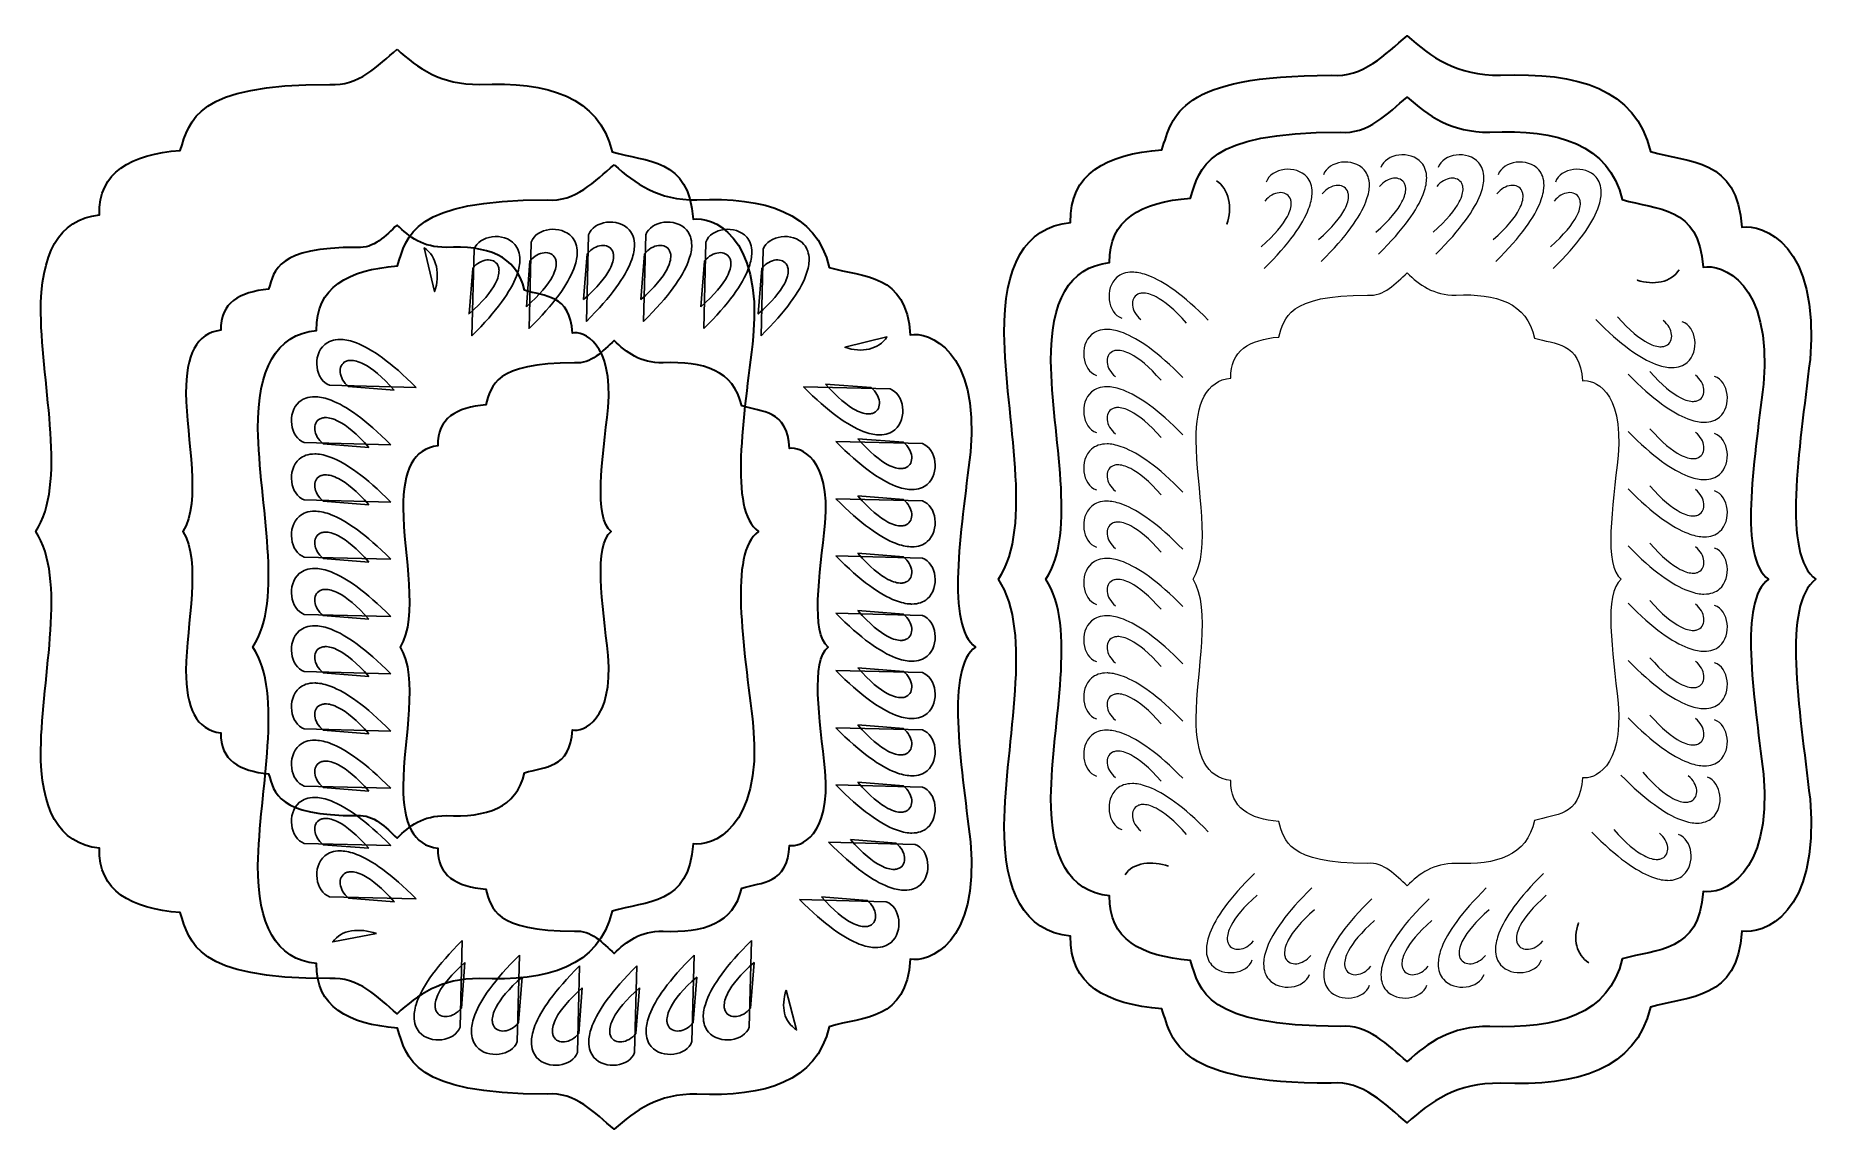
# Model space of a CAD drawing. Header units: centimetres. Extents: x -13 to 13.1, y -8 to 8.
import ezdxf

# ---------------------------------------------------------------- set-up
doc = ezdxf.new("R2010")
doc.units = ezdxf.units.CM
doc.header["$MEASUREMENT"] = 0
doc.layers.add('Layer 1', color=7, linetype='Continuous')

msp = doc.modelspace()

# ---------------------------------------------------------------- linework, layer by layer
at = {"layer": 'Layer 1', "color": 209, "lineweight": 35}
msp.add_open_spline([(13.00139, 0.04566), (12.50286, 0.40666), (12.75903, 1.90762), (12.91553, 3.25734), (12.91553, 3.25734), (13.06607, 4.94788), (12.2189, 5.24413), (11.92009, 5.18963), (11.92009, 5.18963), (11.85777, 6.21071), (11.1455, 6.12707), (10.58371, 6.29998), (10.58371, 6.29998), (10.36642, 7.21438), (9.51786, 7.45942), (8.39374, 7.41139), (8.39374, 7.41139), (7.75114, 7.40554), (7.37216, 7.67868), (7.02874, 7.99034), (7.02874, 7.99034), (6.71146, 7.72201), (6.38227, 7.36943), (5.91882, 7.41139), (5.91882, 7.41139), (3.67853, 7.41079), (3.60785, 6.82056), (3.44514, 6.32428), (3.44514, 6.32428), (2.62814, 6.25679), (2.09349, 5.97134), (2.10875, 5.26147), (2.10875, 5.26147), (1.43138, 5.19108), (1.1357, 4.61562), (1.14068, 3.64401), (1.14068, 3.64401), (1.1568, 2.40683), (1.5787, 0.82541), (1.05607, 0.04566), (1.05607, 0.04566), (1.5787, -0.7341), (1.1568, -2.31551), (1.14068, -3.55269), (1.14068, -3.55269), (1.1357, -4.5243), (1.43138, -5.09976), (2.10875, -5.17015), (2.10875, -5.17015), (2.09349, -5.88002), (2.62814, -6.16547), (3.44514, -6.23296), (3.44514, -6.23296), (3.60786, -6.72925), (3.67853, -7.31842), (5.91882, -7.31902), (5.91882, -7.31902), (6.38227, -7.27706), (6.71146, -7.63069), (7.02874, -7.89902), (7.02874, -7.89902), (7.37216, -7.58736), (7.75114, -7.31316), (8.39374, -7.31902), (8.39374, -7.31902), (9.51786, -7.36704), (10.36642, -7.12307), (10.58371, -6.20867), (10.58371, -6.20867), (11.14551, -6.03575), (11.85777, -6.11834), (11.92009, -5.09726), (11.92009, -5.09726), (12.2189, -5.15175), (13.06607, -4.85657), (12.91553, -3.16602), (12.91553, -3.16602), (12.75903, -1.8163), (12.50286, -0.31534), (13.00139, 0.04566)], degree=3, knots=[0, 0, 0, 0, 0.04761905, 0.04761905, 0.04761905, 0.04761905, 0.0952381, 0.0952381, 0.0952381, 0.0952381, 0.14285714, 0.14285714, 0.14285714, 0.14285714, 0.19047619, 0.19047619, 0.19047619, 0.19047619, 0.23809524, 0.23809524, 0.23809524, 0.23809524, 0.28571429, 0.28571429, 0.28571429, 0.28571429, 0.33333333, 0.33333333, 0.33333333, 0.33333333, 0.38095238, 0.38095238, 0.38095238, 0.38095238, 0.42857143, 0.42857143, 0.42857143, 0.42857143, 0.47619048, 0.47619048, 0.47619048, 0.47619048, 0.52380952, 0.52380952, 0.52380952, 0.52380952, 0.57142857, 0.57142857, 0.57142857, 0.57142857, 0.61904762, 0.61904762, 0.61904762, 0.61904762, 0.66666667, 0.66666667, 0.66666667, 0.66666667, 0.71428571, 0.71428571, 0.71428571, 0.71428571, 0.76190476, 0.76190476, 0.76190476, 0.76190476, 0.80952381, 0.80952381, 0.80952381, 0.80952381, 0.85714286, 0.85714286, 0.85714286, 0.85714286, 0.9047619, 0.9047619, 0.9047619, 0.9047619, 1, 1, 1, 1], dxfattribs=at)
at = {"layer": 'Layer 1', "color": 214, "lineweight": 30}
for points, knots in [([(-7.73226, 7.79237), (-8.01278, 7.55431), (-8.30393, 7.24169), (-8.7137, 7.27891), (-8.7137, 7.27891), (-10.69448, 7.27838), (-10.75678, 6.75432), (-10.90065, 6.31401), (-10.90065, 6.31401), (-11.623, 6.25413), (-12.09567, 6.00123), (-12.08218, 5.37143), (-12.08218, 5.37143), (-12.68108, 5.30898), (-12.94235, 4.79808), (-12.93794, 3.93607), (-12.93794, 3.93607), (-12.92369, 2.83844), (-12.55109, 1.43551), (-13.01318, 0.74371), (-13.01318, 0.74371), (-12.55109, 0.05191), (-12.92369, -1.35102), (-12.93794, -2.44865), (-12.93794, -2.44865), (-12.94235, -3.31067), (-12.68108, -3.82156), (-12.08218, -3.88401), (-12.08218, -3.88401), (-12.09567, -4.51381), (-11.623, -4.76671), (-10.90065, -4.82659), (-10.90065, -4.82659), (-10.75679, -5.2669), (-10.69449, -5.79013), (-8.7137, -5.79067), (-8.7137, -5.79067), (-8.30393, -5.75344), (-8.01278, -6.06689), (-7.73226, -6.30495), (-7.73226, -6.30495), (-7.42861, -6.02844), (-7.09326, -5.78547), (-6.5251, -5.79067), (-6.5251, -5.79067), (-5.53119, -5.83328), (-4.7808, -5.61636), (-4.58868, -4.8051), (-4.58868, -4.8051), (-4.09196, -4.65168), (-3.46225, -4.72543), (-3.40715, -3.81953), (-3.40715, -3.81953), (-3.14297, -3.86788), (-2.39431, -3.60538), (-2.52741, -2.10553), (-2.52741, -2.10553), (-2.66579, -0.90805), (-2.89214, 0.42342), (-2.45134, 0.7437), (-2.45134, 0.7437), (-2.89214, 1.06398), (-2.66578, 2.39545), (-2.52741, 3.59293), (-2.52741, 3.59293), (-2.39431, 5.09279), (-3.14297, 5.35611), (-3.40715, 5.30776), (-3.40715, 5.30776), (-3.46225, 6.21367), (-4.09196, 6.13909), (-4.58868, 6.29251), (-4.58868, 6.29251), (-4.7808, 7.10377), (-5.53119, 7.32152), (-6.5251, 7.27891), (-6.5251, 7.27891), (-7.09327, 7.27372), (-7.42861, 7.51586), (-7.73226, 7.79237)], [0, 0, 0, 0, 0.04761905, 0.04761905, 0.04761905, 0.04761905, 0.0952381, 0.0952381, 0.0952381, 0.0952381, 0.14285714, 0.14285714, 0.14285714, 0.14285714, 0.19047619, 0.19047619, 0.19047619, 0.19047619, 0.23809524, 0.23809524, 0.23809524, 0.23809524, 0.28571429, 0.28571429, 0.28571429, 0.28571429, 0.33333333, 0.33333333, 0.33333333, 0.33333333, 0.38095238, 0.38095238, 0.38095238, 0.38095238, 0.42857143, 0.42857143, 0.42857143, 0.42857143, 0.47619048, 0.47619048, 0.47619048, 0.47619048, 0.52380952, 0.52380952, 0.52380952, 0.52380952, 0.57142857, 0.57142857, 0.57142857, 0.57142857, 0.61904762, 0.61904762, 0.61904762, 0.61904762, 0.66666667, 0.66666667, 0.66666667, 0.66666667, 0.71428571, 0.71428571, 0.71428571, 0.71428571, 0.76190476, 0.76190476, 0.76190476, 0.76190476, 0.80952381, 0.80952381, 0.80952381, 0.80952381, 0.85714286, 0.85714286, 0.85714286, 0.85714286, 0.9047619, 0.9047619, 0.9047619, 0.9047619, 1, 1, 1, 1]), ([(-7.73226, 5.22343), (-7.55235, 5.04771), (-7.3537, 4.89354), (-7.01706, 4.89683), (-7.01706, 4.89683), (-6.42816, 4.92391), (-5.98326, 4.78566), (-5.86943, 4.2701), (-5.86943, 4.2701), (-5.57512, 4.1726), (-5.20259, 4.21991), (-5.16994, 3.6442), (-5.16994, 3.6442), (-5.01341, 3.67492), (-4.56936, 3.50762), (-4.64821, 2.55445), (-4.64821, 2.55445), (-4.7302, 1.79344), (-4.86473, 0.94725), (-4.60356, 0.74371), (-4.60356, 0.74371), (-4.86473, 0.54017), (-4.7302, -0.30602), (-4.64821, -1.06703), (-4.64821, -1.06703), (-4.56935, -2.0202), (-5.01341, -2.18668), (-5.16994, -2.15596), (-5.16994, -2.15596), (-5.20259, -2.73167), (-5.57512, -2.6852), (-5.86943, -2.78269), (-5.86943, -2.78269), (-5.98326, -3.29825), (-6.42816, -3.43567), (-7.01706, -3.40859), (-7.01706, -3.40859), (-7.3537, -3.40529), (-7.55235, -3.56029), (-7.73226, -3.73601), (-7.73226, -3.73601), (-7.89847, -3.58472), (-8.07073, -3.38493), (-8.31352, -3.40859), (-8.31352, -3.40859), (-9.48714, -3.40825), (-9.52391, -3.07573), (-9.60915, -2.79591), (-9.60915, -2.79591), (-10.03715, -2.75786), (-10.31746, -2.59753), (-10.30947, -2.19729), (-10.30947, -2.19729), (-10.66432, -2.1576), (-10.81975, -1.83312), (-10.81714, -1.2853), (-10.81714, -1.2853), (-10.8087, -0.58774), (-10.58717, 0.30408), (-10.86096, 0.74372), (-10.86096, 0.74372), (-10.58717, 1.18337), (-10.80869, 2.07519), (-10.81714, 2.77274), (-10.81714, 2.77274), (-10.81975, 3.32056), (-10.66432, 3.64504), (-10.30947, 3.68473), (-10.30947, 3.68473), (-10.31746, 4.08497), (-10.03715, 4.24612), (-9.60915, 4.28418), (-9.60915, 4.28418), (-9.52391, 4.564), (-9.48714, 4.89652), (-8.31352, 4.89686), (-8.31352, 4.89686), (-8.07073, 4.8732), (-7.89847, 5.07216), (-7.73226, 5.22346), (-7.73226, 5.22346), (-7.73226, 5.22346), (-7.73226, 5.22343), (-7.73226, 5.22343)], [0, 0, 0, 0, 0.04545455, 0.04545455, 0.04545455, 0.04545455, 0.09090909, 0.09090909, 0.09090909, 0.09090909, 0.13636364, 0.13636364, 0.13636364, 0.13636364, 0.18181818, 0.18181818, 0.18181818, 0.18181818, 0.22727273, 0.22727273, 0.22727273, 0.22727273, 0.27272727, 0.27272727, 0.27272727, 0.27272727, 0.31818182, 0.31818182, 0.31818182, 0.31818182, 0.36363636, 0.36363636, 0.36363636, 0.36363636, 0.40909091, 0.40909091, 0.40909091, 0.40909091, 0.45454545, 0.45454545, 0.45454545, 0.45454545, 0.5, 0.5, 0.5, 0.5, 0.54545455, 0.54545455, 0.54545455, 0.54545455, 0.59090909, 0.59090909, 0.59090909, 0.59090909, 0.63636364, 0.63636364, 0.63636364, 0.63636364, 0.68181818, 0.68181818, 0.68181818, 0.68181818, 0.72727273, 0.72727273, 0.72727273, 0.72727273, 0.77272727, 0.77272727, 0.77272727, 0.77272727, 0.81818182, 0.81818182, 0.81818182, 0.81818182, 0.86363636, 0.86363636, 0.86363636, 0.86363636, 0.90909091, 0.90909091, 0.90909091, 0.90909091, 1, 1, 1, 1])]:
    msp.add_open_spline(points, degree=3, knots=knots, dxfattribs=at)
at = {"layer": 'Layer 1', "color": 254, "lineweight": 30}
msp.add_open_spline([(12.30955, 0.04566), (11.86876, 0.36594), (12.09526, 1.6976), (12.23363, 2.89508), (12.23363, 2.89508), (12.36673, 4.39494), (11.61768, 4.65777), (11.35349, 4.60942), (11.35349, 4.60942), (11.29839, 5.51533), (10.66862, 5.44112), (10.17191, 5.59453), (10.17191, 5.59453), (9.97979, 6.40579), (9.22952, 6.62319), (8.23561, 6.58058), (8.23561, 6.58058), (7.66744, 6.57539), (7.33237, 6.81772), (7.02872, 7.09423), (7.02872, 7.09423), (6.7482, 6.85617), (6.45714, 6.54336), (6.04736, 6.58058), (6.04736, 6.58058), (4.06658, 6.58005), (4.00409, 6.0564), (3.86022, 5.61609), (3.86022, 5.61609), (3.13787, 5.55621), (2.66514, 5.30296), (2.67864, 4.67316), (2.67864, 4.67316), (2.07974, 4.61071), (1.8183, 4.10016), (1.82271, 3.23814), (1.82271, 3.23814), (1.83696, 2.14051), (2.20999, 0.73747), (1.7479, 0.04566), (1.7479, 0.04566), (2.20999, -0.64614), (1.83696, -2.04918), (1.82271, -3.14682), (1.82271, -3.14682), (1.8183, -4.00884), (2.07974, -4.51939), (2.67864, -4.58184), (2.67864, -4.58184), (2.66515, -5.21164), (3.13787, -5.4649), (3.86022, -5.52477), (3.86022, -5.52477), (4.00408, -5.96508), (4.06658, -6.48779), (6.04736, -6.48833), (6.04736, -6.48833), (6.45713, -6.4511), (6.74819, -6.76485), (7.02872, -7.00291), (7.02872, -7.00291), (7.33237, -6.7264), (7.66744, -6.48314), (8.23561, -6.48833), (8.23561, -6.48833), (9.22952, -6.53094), (9.97979, -6.31448), (10.17191, -5.50322), (10.17191, -5.50322), (10.66863, -5.34981), (11.29839, -5.42308), (11.35349, -4.51717), (11.35349, -4.51717), (11.61768, -4.56552), (12.36672, -4.30362), (12.23363, -2.80377), (12.23363, -2.80377), (12.09525, -1.60629), (11.86875, -0.27463), (12.30955, 0.04565), (12.30955, 0.04565), (12.30955, 0.04565), (12.30955, 0.04566), (12.30955, 0.04566)], degree=3, knots=[0, 0, 0, 0, 0.04545455, 0.04545455, 0.04545455, 0.04545455, 0.09090909, 0.09090909, 0.09090909, 0.09090909, 0.13636364, 0.13636364, 0.13636364, 0.13636364, 0.18181818, 0.18181818, 0.18181818, 0.18181818, 0.22727273, 0.22727273, 0.22727273, 0.22727273, 0.27272727, 0.27272727, 0.27272727, 0.27272727, 0.31818182, 0.31818182, 0.31818182, 0.31818182, 0.36363636, 0.36363636, 0.36363636, 0.36363636, 0.40909091, 0.40909091, 0.40909091, 0.40909091, 0.45454545, 0.45454545, 0.45454545, 0.45454545, 0.5, 0.5, 0.5, 0.5, 0.54545455, 0.54545455, 0.54545455, 0.54545455, 0.59090909, 0.59090909, 0.59090909, 0.59090909, 0.63636364, 0.63636364, 0.63636364, 0.63636364, 0.68181818, 0.68181818, 0.68181818, 0.68181818, 0.72727273, 0.72727273, 0.72727273, 0.72727273, 0.77272727, 0.77272727, 0.77272727, 0.77272727, 0.81818182, 0.81818182, 0.81818182, 0.81818182, 0.86363636, 0.86363636, 0.86363636, 0.86363636, 0.90909091, 0.90909091, 0.90909091, 0.90909091, 1, 1, 1, 1], dxfattribs=at)
at = {"layer": 'Layer 1', "lineweight": 20}
for points, knots in [([(6.61113, 4.79835), (6.98135, 5.16324), (7.17798, 5.45022), (7.2624, 5.66939), (7.2624, 5.66939), (7.29406, 5.75158), (7.30988, 5.82415), (7.31309, 5.88792), (7.31309, 5.88792), (7.31342, 5.89456), (7.31365, 5.90125), (7.31371, 5.9077), (7.31371, 5.9077), (7.31371, 5.9077), (7.31371, 5.9077), (7.31371, 5.9077), (7.31371, 5.9077), (7.31466, 6.00445), (7.28554, 6.07936), (7.2386, 6.13396), (7.2386, 6.13396), (7.15848, 6.22714), (7.0273, 6.26066), (6.90755, 6.24554), (6.90755, 6.24554), (6.7878, 6.23042), (6.67867, 6.16643), (6.64296, 6.06255)], [0, 0, 0, 0, 0.125, 0.125, 0.125, 0.125, 0.25, 0.25, 0.25, 0.25, 0.375, 0.375, 0.375, 0.375, 0.5, 0.5, 0.5, 0.5, 0.625, 0.625, 0.625, 0.625, 0.75, 0.75, 0.75, 0.75, 1, 1, 1, 1]), ([(7.44793, 4.79835), (7.81815, 5.16324), (8.01478, 5.45022), (8.0992, 5.66939), (8.0992, 5.66939), (8.13086, 5.75158), (8.14668, 5.82415), (8.14989, 5.88792), (8.14989, 5.88792), (8.15022, 5.89456), (8.15045, 5.90125), (8.15051, 5.9077), (8.15051, 5.9077), (8.15051, 5.9077), (8.15051, 5.9077), (8.15051, 5.9077), (8.15051, 5.9077), (8.15146, 6.00445), (8.12234, 6.07936), (8.0754, 6.13396), (8.0754, 6.13396), (7.99528, 6.22714), (7.8641, 6.26066), (7.74435, 6.24554), (7.74435, 6.24554), (7.6246, 6.23042), (7.51547, 6.16643), (7.47976, 6.06255)], [0, 0, 0, 0, 0.125, 0.125, 0.125, 0.125, 0.25, 0.25, 0.25, 0.25, 0.375, 0.375, 0.375, 0.375, 0.5, 0.5, 0.5, 0.5, 0.625, 0.625, 0.625, 0.625, 0.75, 0.75, 0.75, 0.75, 1, 1, 1, 1]), ([(4.93754, 4.58669), (5.30776, 4.95158), (5.50439, 5.23856), (5.58881, 5.45773), (5.58881, 5.45773), (5.62047, 5.53992), (5.63629, 5.61249), (5.6395, 5.67626), (5.6395, 5.67626), (5.63983, 5.6829), (5.64006, 5.68959), (5.64012, 5.69604), (5.64012, 5.69604), (5.64012, 5.69604), (5.64012, 5.69604), (5.64012, 5.69604), (5.64012, 5.69604), (5.64107, 5.79279), (5.61195, 5.8677), (5.56501, 5.9223), (5.56501, 5.9223), (5.48489, 6.01548), (5.35371, 6.049), (5.23396, 6.03388), (5.23396, 6.03388), (5.11421, 6.01876), (5.00508, 5.95477), (4.96937, 5.85089)], [0, 0, 0, 0, 0.125, 0.125, 0.125, 0.125, 0.25, 0.25, 0.25, 0.25, 0.375, 0.375, 0.375, 0.375, 0.5, 0.5, 0.5, 0.5, 0.625, 0.625, 0.625, 0.625, 0.75, 0.75, 0.75, 0.75, 1, 1, 1, 1]), ([(5.77434, 4.69252), (6.14456, 5.05741), (6.34119, 5.34439), (6.42561, 5.56356), (6.42561, 5.56356), (6.45727, 5.64575), (6.47309, 5.71832), (6.4763, 5.78209), (6.4763, 5.78209), (6.47663, 5.78873), (6.47686, 5.79542), (6.47692, 5.80187), (6.47692, 5.80187), (6.47692, 5.80187), (6.47692, 5.80187), (6.47692, 5.80187), (6.47692, 5.80187), (6.47787, 5.89862), (6.44875, 5.97353), (6.40181, 6.02813), (6.40181, 6.02813), (6.32169, 6.12131), (6.19051, 6.15483), (6.07076, 6.13971), (6.07076, 6.13971), (5.95101, 6.12459), (5.84188, 6.0606), (5.80617, 5.95672)], [0, 0, 0, 0, 0.125, 0.125, 0.125, 0.125, 0.25, 0.25, 0.25, 0.25, 0.375, 0.375, 0.375, 0.375, 0.5, 0.5, 0.5, 0.5, 0.625, 0.625, 0.625, 0.625, 0.75, 0.75, 0.75, 0.75, 1, 1, 1, 1]), ([(8.32618, 4.69252), (8.6964, 5.05741), (8.89303, 5.34439), (8.97745, 5.56356), (8.97745, 5.56356), (9.00911, 5.64575), (9.02493, 5.71832), (9.02814, 5.78209), (9.02814, 5.78209), (9.02847, 5.78873), (9.0287, 5.79542), (9.02876, 5.80187), (9.02876, 5.80187), (9.02876, 5.80187), (9.02876, 5.80187), (9.02876, 5.80187), (9.02876, 5.80187), (9.02971, 5.89862), (9.00059, 5.97353), (8.95365, 6.02813), (8.95365, 6.02813), (8.87353, 6.12131), (8.74235, 6.15483), (8.6226, 6.13971), (8.6226, 6.13971), (8.50285, 6.12459), (8.39372, 6.0606), (8.35801, 5.95672)], [0, 0, 0, 0, 0.125, 0.125, 0.125, 0.125, 0.25, 0.25, 0.25, 0.25, 0.375, 0.375, 0.375, 0.375, 0.5, 0.5, 0.5, 0.5, 0.625, 0.625, 0.625, 0.625, 0.75, 0.75, 0.75, 0.75, 1, 1, 1, 1]), ([(9.16297, 4.58669), (9.53319, 4.95158), (9.72982, 5.23856), (9.81424, 5.45773), (9.81424, 5.45773), (9.8459, 5.53992), (9.86172, 5.61249), (9.86493, 5.67626), (9.86493, 5.67626), (9.86526, 5.6829), (9.86549, 5.68959), (9.86555, 5.69604), (9.86555, 5.69604), (9.86555, 5.69604), (9.86555, 5.69604), (9.86555, 5.69604), (9.86555, 5.69604), (9.8665, 5.79279), (9.83738, 5.8677), (9.79044, 5.9223), (9.79044, 5.9223), (9.71032, 6.01548), (9.57914, 6.049), (9.45939, 6.03388), (9.45939, 6.03388), (9.33964, 6.01876), (9.23051, 5.95477), (9.1948, 5.85089)], [0, 0, 0, 0, 0.125, 0.125, 0.125, 0.125, 0.25, 0.25, 0.25, 0.25, 0.375, 0.375, 0.375, 0.375, 0.5, 0.5, 0.5, 0.5, 0.625, 0.625, 0.625, 0.625, 0.75, 0.75, 0.75, 0.75, 1, 1, 1, 1]), ([(5.73415, 5.01213), (5.93483, 5.18779), (6.05377, 5.33574), (6.11589, 5.45445), (6.11589, 5.45445), (6.15666, 5.53235), (6.17297, 5.59788), (6.17122, 5.65042), (6.17122, 5.65042), (6.17098, 5.65793), (6.17033, 5.66508), (6.16937, 5.67206), (6.16937, 5.67206), (6.16679, 5.69067), (6.16173, 5.70735), (6.15453, 5.72213), (6.15453, 5.72213), (6.12576, 5.78126), (6.06312, 5.80801), (5.99349, 5.80095), (5.99349, 5.80095), (5.92386, 5.79389), (5.84698, 5.75369), (5.78701, 5.67855)], [0, 0, 0, 0, 0.14285714, 0.14285714, 0.14285714, 0.14285714, 0.28571429, 0.28571429, 0.28571429, 0.28571429, 0.42857143, 0.42857143, 0.42857143, 0.42857143, 0.57142857, 0.57142857, 0.57142857, 0.57142857, 0.71428571, 0.71428571, 0.71428571, 0.71428571, 1, 1, 1, 1]), ([(6.57095, 5.11796), (6.77163, 5.29362), (6.89057, 5.44157), (6.95269, 5.56028), (6.95269, 5.56028), (6.99346, 5.63818), (7.00977, 5.70371), (7.00802, 5.75625), (7.00802, 5.75625), (7.00777, 5.76376), (7.00713, 5.77091), (7.00617, 5.77789), (7.00617, 5.77789), (7.00359, 5.7965), (6.99853, 5.81318), (6.99133, 5.82796), (6.99133, 5.82796), (6.96256, 5.88709), (6.89992, 5.91384), (6.83029, 5.90678), (6.83029, 5.90678), (6.76066, 5.89972), (6.68378, 5.85952), (6.62381, 5.78438)], [0, 0, 0, 0, 0.14285714, 0.14285714, 0.14285714, 0.14285714, 0.28571429, 0.28571429, 0.28571429, 0.28571429, 0.42857143, 0.42857143, 0.42857143, 0.42857143, 0.57142857, 0.57142857, 0.57142857, 0.57142857, 0.71428571, 0.71428571, 0.71428571, 0.71428571, 1, 1, 1, 1]), ([(7.40775, 5.11796), (7.60843, 5.29362), (7.72737, 5.44157), (7.78949, 5.56028), (7.78949, 5.56028), (7.83026, 5.63818), (7.84657, 5.70371), (7.84482, 5.75625), (7.84482, 5.75625), (7.84457, 5.76376), (7.84393, 5.77091), (7.84297, 5.77789), (7.84297, 5.77789), (7.84039, 5.7965), (7.83533, 5.81318), (7.82813, 5.82796), (7.82813, 5.82796), (7.79936, 5.88709), (7.73672, 5.91384), (7.66709, 5.90678), (7.66709, 5.90678), (7.59746, 5.89972), (7.52058, 5.85952), (7.46061, 5.78438)], [0, 0, 0, 0, 0.14285714, 0.14285714, 0.14285714, 0.14285714, 0.28571429, 0.28571429, 0.28571429, 0.28571429, 0.42857143, 0.42857143, 0.42857143, 0.42857143, 0.57142857, 0.57142857, 0.57142857, 0.57142857, 0.71428571, 0.71428571, 0.71428571, 0.71428571, 1, 1, 1, 1]), ([(8.28599, 5.01213), (8.48667, 5.18779), (8.60561, 5.33574), (8.66773, 5.45445), (8.66773, 5.45445), (8.7085, 5.53235), (8.72481, 5.59788), (8.72306, 5.65042), (8.72306, 5.65042), (8.72281, 5.65793), (8.72217, 5.66508), (8.72121, 5.67206), (8.72121, 5.67206), (8.71863, 5.69067), (8.71357, 5.70735), (8.70637, 5.72213), (8.70637, 5.72213), (8.6776, 5.78126), (8.61496, 5.80801), (8.54533, 5.80095), (8.54533, 5.80095), (8.4757, 5.79389), (8.39882, 5.75369), (8.33885, 5.67855)], [0, 0, 0, 0, 0.14285714, 0.14285714, 0.14285714, 0.14285714, 0.28571429, 0.28571429, 0.28571429, 0.28571429, 0.42857143, 0.42857143, 0.42857143, 0.42857143, 0.57142857, 0.57142857, 0.57142857, 0.57142857, 0.71428571, 0.71428571, 0.71428571, 0.71428571, 1, 1, 1, 1]), ([(4.89736, 4.9063), (5.09804, 5.08196), (5.21698, 5.22991), (5.2791, 5.34862), (5.2791, 5.34862), (5.31987, 5.42652), (5.33618, 5.49205), (5.33443, 5.54459), (5.33443, 5.54459), (5.33419, 5.5521), (5.33354, 5.55925), (5.33258, 5.56623), (5.33258, 5.56623), (5.33, 5.58484), (5.32494, 5.60152), (5.31774, 5.6163), (5.31774, 5.6163), (5.28897, 5.67543), (5.22633, 5.70218), (5.1567, 5.69512), (5.1567, 5.69512), (5.08707, 5.68806), (5.01019, 5.64786), (4.95022, 5.57272)], [0, 0, 0, 0, 0.14285714, 0.14285714, 0.14285714, 0.14285714, 0.28571429, 0.28571429, 0.28571429, 0.28571429, 0.42857143, 0.42857143, 0.42857143, 0.42857143, 0.57142857, 0.57142857, 0.57142857, 0.57142857, 0.71428571, 0.71428571, 0.71428571, 0.71428571, 1, 1, 1, 1]), ([(9.12279, 4.9063), (9.32347, 5.08196), (9.44241, 5.22991), (9.50453, 5.34862), (9.50453, 5.34862), (9.5453, 5.42652), (9.56161, 5.49205), (9.55986, 5.54459), (9.55986, 5.54459), (9.55961, 5.5521), (9.55897, 5.55925), (9.55801, 5.56623), (9.55801, 5.56623), (9.55543, 5.58484), (9.55037, 5.60152), (9.54317, 5.6163), (9.54317, 5.6163), (9.5144, 5.67543), (9.45176, 5.70218), (9.38213, 5.69512), (9.38213, 5.69512), (9.3125, 5.68806), (9.23562, 5.64786), (9.17565, 5.57272)], [0, 0, 0, 0, 0.14285714, 0.14285714, 0.14285714, 0.14285714, 0.28571429, 0.28571429, 0.28571429, 0.28571429, 0.42857143, 0.42857143, 0.42857143, 0.42857143, 0.57142857, 0.57142857, 0.57142857, 0.57142857, 0.71428571, 0.71428571, 0.71428571, 0.71428571, 1, 1, 1, 1]), ([(-4.96579, 3.81562), (-4.59557, 4.18051), (-4.39894, 4.46749), (-4.31452, 4.68666), (-4.31452, 4.68666), (-4.28286, 4.76885), (-4.26704, 4.84142), (-4.26383, 4.90519), (-4.26383, 4.90519), (-4.2635, 4.91183), (-4.26327, 4.91852), (-4.26321, 4.92497), (-4.26321, 4.92497), (-4.26321, 4.92497), (-4.26321, 4.92497), (-4.26321, 4.92497), (-4.26321, 4.92497), (-4.26226, 5.02172), (-4.29138, 5.09663), (-4.33832, 5.15123), (-4.33832, 5.15123), (-4.41844, 5.24441), (-4.54962, 5.27793), (-4.66937, 5.26281), (-4.66937, 5.26281), (-4.78912, 5.24769), (-4.89825, 5.1837), (-4.93396, 5.07982)], [0, 0, 0, 0, 0.125, 0.125, 0.125, 0.125, 0.25, 0.25, 0.25, 0.25, 0.375, 0.375, 0.375, 0.375, 0.5, 0.5, 0.5, 0.5, 0.625, 0.625, 0.625, 0.625, 0.75, 0.75, 0.75, 0.75, 1, 1, 1, 1]), ([(-4.129, 3.81562), (-3.75878, 4.18051), (-3.56215, 4.46749), (-3.47773, 4.68666), (-3.47773, 4.68666), (-3.44607, 4.76885), (-3.43025, 4.84142), (-3.42704, 4.90519), (-3.42704, 4.90519), (-3.42671, 4.91183), (-3.42648, 4.91852), (-3.42642, 4.92497), (-3.42642, 4.92497), (-3.42642, 4.92497), (-3.42642, 4.92497), (-3.42642, 4.92497), (-3.42642, 4.92497), (-3.42547, 5.02172), (-3.45459, 5.09663), (-3.50153, 5.15123), (-3.50153, 5.15123), (-3.58165, 5.24441), (-3.71283, 5.27793), (-3.83258, 5.26281), (-3.83258, 5.26281), (-3.95233, 5.24769), (-4.06146, 5.1837), (-4.09717, 5.07982)], [0, 0, 0, 0, 0.125, 0.125, 0.125, 0.125, 0.25, 0.25, 0.25, 0.25, 0.375, 0.375, 0.375, 0.375, 0.5, 0.5, 0.5, 0.5, 0.625, 0.625, 0.625, 0.625, 0.75, 0.75, 0.75, 0.75, 1, 1, 1, 1]), ([(-6.63939, 3.60395), (-6.26917, 3.96884), (-6.07254, 4.25582), (-5.98812, 4.47499), (-5.98812, 4.47499), (-5.95646, 4.55718), (-5.94064, 4.62975), (-5.93743, 4.69352), (-5.93743, 4.69352), (-5.9371, 4.70016), (-5.93687, 4.70685), (-5.93681, 4.7133), (-5.93681, 4.7133), (-5.93681, 4.7133), (-5.93681, 4.7133), (-5.93681, 4.7133), (-5.93681, 4.7133), (-5.93586, 4.81005), (-5.96498, 4.88496), (-6.01192, 4.93956), (-6.01192, 4.93956), (-6.09204, 5.03274), (-6.22322, 5.06626), (-6.34297, 5.05114), (-6.34297, 5.05114), (-6.46272, 5.03602), (-6.57185, 4.97203), (-6.60756, 4.86815)], [0, 0, 0, 0, 0.125, 0.125, 0.125, 0.125, 0.25, 0.25, 0.25, 0.25, 0.375, 0.375, 0.375, 0.375, 0.5, 0.5, 0.5, 0.5, 0.625, 0.625, 0.625, 0.625, 0.75, 0.75, 0.75, 0.75, 1, 1, 1, 1]), ([(-5.80259, 3.70978), (-5.43237, 4.07467), (-5.23574, 4.36165), (-5.15132, 4.58082), (-5.15132, 4.58082), (-5.11966, 4.66301), (-5.10384, 4.73558), (-5.10063, 4.79935), (-5.10063, 4.79935), (-5.1003, 4.80599), (-5.10007, 4.81268), (-5.10001, 4.81913), (-5.10001, 4.81913), (-5.10001, 4.81913), (-5.10001, 4.81913), (-5.10001, 4.81913), (-5.10001, 4.81913), (-5.09906, 4.91588), (-5.12818, 4.99079), (-5.17512, 5.04539), (-5.17512, 5.04539), (-5.25524, 5.13857), (-5.38642, 5.17209), (-5.50617, 5.15697), (-5.50617, 5.15697), (-5.62592, 5.14185), (-5.73505, 5.07786), (-5.77076, 4.97398)], [0, 0, 0, 0, 0.125, 0.125, 0.125, 0.125, 0.25, 0.25, 0.25, 0.25, 0.375, 0.375, 0.375, 0.375, 0.5, 0.5, 0.5, 0.5, 0.625, 0.625, 0.625, 0.625, 0.75, 0.75, 0.75, 0.75, 1, 1, 1, 1]), ([(-3.25075, 3.70978), (-2.88053, 4.07467), (-2.6839, 4.36165), (-2.59948, 4.58082), (-2.59948, 4.58082), (-2.56782, 4.66301), (-2.552, 4.73558), (-2.54879, 4.79935), (-2.54879, 4.79935), (-2.54846, 4.80599), (-2.54823, 4.81268), (-2.54817, 4.81913), (-2.54817, 4.81913), (-2.54817, 4.81913), (-2.54817, 4.81913), (-2.54817, 4.81913), (-2.54817, 4.81913), (-2.54722, 4.91588), (-2.57634, 4.99079), (-2.62328, 5.04539), (-2.62328, 5.04539), (-2.7034, 5.13857), (-2.83458, 5.17209), (-2.95433, 5.15697), (-2.95433, 5.15697), (-3.07408, 5.14185), (-3.18321, 5.07786), (-3.21892, 4.97398)], [0, 0, 0, 0, 0.125, 0.125, 0.125, 0.125, 0.25, 0.25, 0.25, 0.25, 0.375, 0.375, 0.375, 0.375, 0.5, 0.5, 0.5, 0.5, 0.625, 0.625, 0.625, 0.625, 0.75, 0.75, 0.75, 0.75, 1, 1, 1, 1]), ([(-2.41396, 3.60395), (-2.04374, 3.96884), (-1.84711, 4.25582), (-1.76269, 4.47499), (-1.76269, 4.47499), (-1.73103, 4.55718), (-1.71521, 4.62975), (-1.712, 4.69352), (-1.712, 4.69352), (-1.71167, 4.70016), (-1.71144, 4.70685), (-1.71138, 4.7133), (-1.71138, 4.7133), (-1.71138, 4.7133), (-1.71138, 4.7133), (-1.71138, 4.7133), (-1.71138, 4.7133), (-1.71043, 4.81005), (-1.73955, 4.88496), (-1.78649, 4.93956), (-1.78649, 4.93956), (-1.86661, 5.03274), (-1.99779, 5.06626), (-2.11754, 5.05114), (-2.11754, 5.05114), (-2.23729, 5.03602), (-2.34642, 4.97203), (-2.38213, 4.86815)], [0, 0, 0, 0, 0.125, 0.125, 0.125, 0.125, 0.25, 0.25, 0.25, 0.25, 0.375, 0.375, 0.375, 0.375, 0.5, 0.5, 0.5, 0.5, 0.625, 0.625, 0.625, 0.625, 0.75, 0.75, 0.75, 0.75, 1, 1, 1, 1]), ([(-6.67957, 3.92356), (-6.47889, 4.09922), (-6.35995, 4.24717), (-6.29783, 4.36588), (-6.29783, 4.36588), (-6.25706, 4.44378), (-6.24075, 4.50931), (-6.2425, 4.56185), (-6.2425, 4.56185), (-6.24274, 4.56936), (-6.24339, 4.57651), (-6.24435, 4.58349), (-6.24435, 4.58349), (-6.24693, 4.6021), (-6.25199, 4.61878), (-6.25919, 4.63356), (-6.25919, 4.63356), (-6.28796, 4.69269), (-6.3506, 4.71944), (-6.42023, 4.71238), (-6.42023, 4.71238), (-6.48986, 4.70532), (-6.56674, 4.66512), (-6.62671, 4.58998)], [0, 0, 0, 0, 0.14285714, 0.14285714, 0.14285714, 0.14285714, 0.28571429, 0.28571429, 0.28571429, 0.28571429, 0.42857143, 0.42857143, 0.42857143, 0.42857143, 0.57142857, 0.57142857, 0.57142857, 0.57142857, 0.71428571, 0.71428571, 0.71428571, 0.71428571, 1, 1, 1, 1]), ([(-5.84277, 4.02939), (-5.64209, 4.20505), (-5.52315, 4.353), (-5.46103, 4.47171), (-5.46103, 4.47171), (-5.42026, 4.54961), (-5.40395, 4.61514), (-5.4057, 4.66768), (-5.4057, 4.66768), (-5.40594, 4.67519), (-5.40659, 4.68234), (-5.40755, 4.68932), (-5.40755, 4.68932), (-5.41013, 4.70793), (-5.41519, 4.72461), (-5.42239, 4.73939), (-5.42239, 4.73939), (-5.45116, 4.79852), (-5.5138, 4.82527), (-5.58343, 4.81821), (-5.58343, 4.81821), (-5.65306, 4.81115), (-5.72994, 4.77095), (-5.78991, 4.69581)], [0, 0, 0, 0, 0.14285714, 0.14285714, 0.14285714, 0.14285714, 0.28571429, 0.28571429, 0.28571429, 0.28571429, 0.42857143, 0.42857143, 0.42857143, 0.42857143, 0.57142857, 0.57142857, 0.57142857, 0.57142857, 0.71428571, 0.71428571, 0.71428571, 0.71428571, 1, 1, 1, 1]), ([(-5.00598, 4.13523), (-4.8053, 4.31089), (-4.68636, 4.45884), (-4.62424, 4.57755), (-4.62424, 4.57755), (-4.58347, 4.65545), (-4.56716, 4.72098), (-4.56891, 4.77352), (-4.56891, 4.77352), (-4.56916, 4.78103), (-4.5698, 4.78818), (-4.57076, 4.79516), (-4.57076, 4.79516), (-4.57334, 4.81377), (-4.5784, 4.83045), (-4.5856, 4.84523), (-4.5856, 4.84523), (-4.61437, 4.90436), (-4.67701, 4.93111), (-4.74664, 4.92405), (-4.74664, 4.92405), (-4.81627, 4.91699), (-4.89315, 4.87679), (-4.95312, 4.80165)], [0, 0, 0, 0, 0.14285714, 0.14285714, 0.14285714, 0.14285714, 0.28571429, 0.28571429, 0.28571429, 0.28571429, 0.42857143, 0.42857143, 0.42857143, 0.42857143, 0.57142857, 0.57142857, 0.57142857, 0.57142857, 0.71428571, 0.71428571, 0.71428571, 0.71428571, 1, 1, 1, 1]), ([(-4.16918, 4.13523), (-3.9685, 4.31089), (-3.84956, 4.45884), (-3.78744, 4.57755), (-3.78744, 4.57755), (-3.74667, 4.65545), (-3.73036, 4.72098), (-3.73211, 4.77352), (-3.73211, 4.77352), (-3.73236, 4.78103), (-3.733, 4.78818), (-3.73396, 4.79516), (-3.73396, 4.79516), (-3.73654, 4.81377), (-3.7416, 4.83045), (-3.7488, 4.84523), (-3.7488, 4.84523), (-3.77757, 4.90436), (-3.84021, 4.93111), (-3.90984, 4.92405), (-3.90984, 4.92405), (-3.97947, 4.91699), (-4.05635, 4.87679), (-4.11632, 4.80165)], [0, 0, 0, 0, 0.14285714, 0.14285714, 0.14285714, 0.14285714, 0.28571429, 0.28571429, 0.28571429, 0.28571429, 0.42857143, 0.42857143, 0.42857143, 0.42857143, 0.57142857, 0.57142857, 0.57142857, 0.57142857, 0.71428571, 0.71428571, 0.71428571, 0.71428571, 1, 1, 1, 1]), ([(-3.29093, 4.02939), (-3.09025, 4.20505), (-2.97131, 4.353), (-2.90919, 4.47171), (-2.90919, 4.47171), (-2.86842, 4.54961), (-2.85211, 4.61514), (-2.85386, 4.66768), (-2.85386, 4.66768), (-2.85411, 4.67519), (-2.85475, 4.68234), (-2.85571, 4.68932), (-2.85571, 4.68932), (-2.85829, 4.70793), (-2.86335, 4.72461), (-2.87055, 4.73939), (-2.87055, 4.73939), (-2.89932, 4.79852), (-2.96196, 4.82527), (-3.03159, 4.81821), (-3.03159, 4.81821), (-3.10122, 4.81115), (-3.1781, 4.77095), (-3.23807, 4.69581)], [0, 0, 0, 0, 0.14285714, 0.14285714, 0.14285714, 0.14285714, 0.28571429, 0.28571429, 0.28571429, 0.28571429, 0.42857143, 0.42857143, 0.42857143, 0.42857143, 0.57142857, 0.57142857, 0.57142857, 0.57142857, 0.71428571, 0.71428571, 0.71428571, 0.71428571, 1, 1, 1, 1]), ([(-2.45414, 3.92356), (-2.25346, 4.09922), (-2.13452, 4.24717), (-2.0724, 4.36588), (-2.0724, 4.36588), (-2.03163, 4.44378), (-2.01532, 4.50931), (-2.01707, 4.56185), (-2.01707, 4.56185), (-2.01732, 4.56936), (-2.01796, 4.57651), (-2.01892, 4.58349), (-2.01892, 4.58349), (-2.0215, 4.6021), (-2.02656, 4.61878), (-2.03376, 4.63356), (-2.03376, 4.63356), (-2.06253, 4.69269), (-2.12517, 4.71944), (-2.1948, 4.71238), (-2.1948, 4.71238), (-2.26443, 4.70532), (-2.34131, 4.66512), (-2.40128, 4.58998)], [0, 0, 0, 0, 0.14285714, 0.14285714, 0.14285714, 0.14285714, 0.28571429, 0.28571429, 0.28571429, 0.28571429, 0.42857143, 0.42857143, 0.42857143, 0.42857143, 0.57142857, 0.57142857, 0.57142857, 0.57142857, 0.71428571, 0.71428571, 0.71428571, 0.71428571, 1, 1, 1, 1]), ([(4.12243, 3.83136), (3.75754, 4.20158), (3.47056, 4.39821), (3.25139, 4.48263), (3.25139, 4.48263), (3.1692, 4.51429), (3.09663, 4.53011), (3.03286, 4.53332), (3.03286, 4.53332), (3.02622, 4.53365), (3.01953, 4.53388), (3.01308, 4.53394), (3.01308, 4.53394), (3.01308, 4.53394), (3.01308, 4.53394), (3.01308, 4.53394), (3.01308, 4.53394), (2.91633, 4.53489), (2.84142, 4.50577), (2.78682, 4.45883), (2.78682, 4.45883), (2.69364, 4.37871), (2.66012, 4.24753), (2.67524, 4.12778), (2.67524, 4.12778), (2.69036, 4.00803), (2.75435, 3.8989), (2.85823, 3.86319)], [0, 0, 0, 0, 0.125, 0.125, 0.125, 0.125, 0.25, 0.25, 0.25, 0.25, 0.375, 0.375, 0.375, 0.375, 0.5, 0.5, 0.5, 0.5, 0.625, 0.625, 0.625, 0.625, 0.75, 0.75, 0.75, 0.75, 1, 1, 1, 1]), ([(3.80282, 3.79118), (3.62716, 3.99186), (3.47921, 4.1108), (3.3605, 4.17292), (3.3605, 4.17292), (3.2826, 4.21369), (3.21707, 4.23), (3.16453, 4.22825), (3.16453, 4.22825), (3.15702, 4.228), (3.14987, 4.22736), (3.14289, 4.2264), (3.14289, 4.2264), (3.12428, 4.22382), (3.1076, 4.21876), (3.09282, 4.21156), (3.09282, 4.21156), (3.03369, 4.18279), (3.00694, 4.12015), (3.014, 4.05052), (3.014, 4.05052), (3.02106, 3.98089), (3.06126, 3.90401), (3.1364, 3.84404)], [0, 0, 0, 0, 0.14285714, 0.14285714, 0.14285714, 0.14285714, 0.28571429, 0.28571429, 0.28571429, 0.28571429, 0.42857143, 0.42857143, 0.42857143, 0.42857143, 0.57142857, 0.57142857, 0.57142857, 0.57142857, 0.71428571, 0.71428571, 0.71428571, 0.71428571, 1, 1, 1, 1]), ([(-6.67957, 3.92356), (-6.67957, 3.92356), (-6.67957, 3.92356), (-6.67957, 3.92356), (-6.67957, 3.92356), (-6.67957, 3.92356), (-6.67957, 3.92356), (-6.67957, 3.92356)], [0, 0, 0, 0, 0.33333333, 0.33333333, 0.33333333, 0.33333333, 1, 1, 1, 1]), ([(-5.84277, 4.02939), (-5.84277, 4.02939), (-5.84277, 4.02939), (-5.84277, 4.02939), (-5.84277, 4.02939), (-5.84277, 4.02939), (-5.84277, 4.02939), (-5.84277, 4.02939)], [0, 0, 0, 0, 0.33333333, 0.33333333, 0.33333333, 0.33333333, 1, 1, 1, 1]), ([(-5.00598, 4.13523), (-5.00598, 4.13523), (-5.00598, 4.13523), (-5.00598, 4.13523), (-5.00598, 4.13523), (-5.00598, 4.13523), (-5.00598, 4.13523), (-5.00598, 4.13523)], [0, 0, 0, 0, 0.33333333, 0.33333333, 0.33333333, 0.33333333, 1, 1, 1, 1]), ([(-4.16918, 4.13523), (-4.16918, 4.13523), (-4.16918, 4.13523), (-4.16918, 4.13523), (-4.16918, 4.13523), (-4.16918, 4.13523), (-4.16918, 4.13523), (-4.16918, 4.13523)], [0, 0, 0, 0, 0.33333333, 0.33333333, 0.33333333, 0.33333333, 1, 1, 1, 1]), ([(-3.29093, 4.02939), (-3.29093, 4.02939), (-3.29093, 4.02939), (-3.29093, 4.02939), (-3.29093, 4.02939), (-3.29093, 4.02939), (-3.29093, 4.02939), (-3.29093, 4.02939)], [0, 0, 0, 0, 0.33333333, 0.33333333, 0.33333333, 0.33333333, 1, 1, 1, 1]), ([(-2.45414, 3.92356), (-2.45414, 3.92356), (-2.45414, 3.92356), (-2.45414, 3.92356), (-2.45414, 3.92356), (-2.45414, 3.92356), (-2.45414, 3.92356), (-2.45414, 3.92356)], [0, 0, 0, 0, 0.33333333, 0.33333333, 0.33333333, 0.33333333, 1, 1, 1, 1]), ([(-5.80259, 3.70978), (-5.80259, 3.70978), (-5.80259, 3.70978), (-5.80259, 3.70978), (-5.80259, 3.70978), (-5.80259, 3.70978), (-5.80259, 3.70978), (-5.80259, 3.70978)], [0, 0, 0, 0, 0.33333333, 0.33333333, 0.33333333, 0.33333333, 1, 1, 1, 1]), ([(-4.96579, 3.81562), (-4.96579, 3.81562), (-4.96579, 3.81562), (-4.96579, 3.81562), (-4.96579, 3.81562), (-4.96579, 3.81562), (-4.96579, 3.81562), (-4.96579, 3.81562)], [0, 0, 0, 0, 0.33333333, 0.33333333, 0.33333333, 0.33333333, 1, 1, 1, 1]), ([(-4.129, 3.81562), (-4.129, 3.81562), (-4.129, 3.81562), (-4.129, 3.81562), (-4.129, 3.81562), (-4.129, 3.81562), (-4.129, 3.81562), (-4.129, 3.81562)], [0, 0, 0, 0, 0.33333333, 0.33333333, 0.33333333, 0.33333333, 1, 1, 1, 1]), ([(-3.25075, 3.70978), (-3.25075, 3.70978), (-3.25075, 3.70978), (-3.25075, 3.70978), (-3.25075, 3.70978), (-3.25075, 3.70978), (-3.25075, 3.70978), (-3.25075, 3.70978)], [0, 0, 0, 0, 0.33333333, 0.33333333, 0.33333333, 0.33333333, 1, 1, 1, 1]), ([(3.75201, 2.99457), (3.38712, 3.36479), (3.10014, 3.56142), (2.88097, 3.64584), (2.88097, 3.64584), (2.79878, 3.6775), (2.72621, 3.69332), (2.66244, 3.69653), (2.66244, 3.69653), (2.6558, 3.69686), (2.64911, 3.69709), (2.64266, 3.69715), (2.64266, 3.69715), (2.64266, 3.69715), (2.64266, 3.69715), (2.64266, 3.69715), (2.64266, 3.69715), (2.54591, 3.6981), (2.471, 3.66898), (2.4164, 3.62204), (2.4164, 3.62204), (2.32322, 3.54192), (2.2897, 3.41074), (2.30482, 3.29099), (2.30482, 3.29099), (2.31994, 3.17124), (2.38393, 3.06211), (2.48781, 3.0264)], [0, 0, 0, 0, 0.125, 0.125, 0.125, 0.125, 0.25, 0.25, 0.25, 0.25, 0.375, 0.375, 0.375, 0.375, 0.5, 0.5, 0.5, 0.5, 0.625, 0.625, 0.625, 0.625, 0.75, 0.75, 0.75, 0.75, 1, 1, 1, 1]), ([(9.78444, 3.84181), (10.14933, 3.47159), (10.43631, 3.27496), (10.65548, 3.19054), (10.65548, 3.19054), (10.73767, 3.15888), (10.81024, 3.14306), (10.87401, 3.13985), (10.87401, 3.13985), (10.88065, 3.13952), (10.88734, 3.13929), (10.89379, 3.13923), (10.89379, 3.13923), (10.89379, 3.13923), (10.89379, 3.13923), (10.89379, 3.13923), (10.89379, 3.13923), (10.99054, 3.13828), (11.06545, 3.1674), (11.12005, 3.21434), (11.12005, 3.21434), (11.21323, 3.29446), (11.24675, 3.42564), (11.23163, 3.54539), (11.23163, 3.54539), (11.21651, 3.66514), (11.15252, 3.77427), (11.04864, 3.80998)], [0, 0, 0, 0, 0.125, 0.125, 0.125, 0.125, 0.25, 0.25, 0.25, 0.25, 0.375, 0.375, 0.375, 0.375, 0.5, 0.5, 0.5, 0.5, 0.625, 0.625, 0.625, 0.625, 0.75, 0.75, 0.75, 0.75, 1, 1, 1, 1]), ([(10.10405, 3.882), (10.27971, 3.68132), (10.42766, 3.56238), (10.54637, 3.50026), (10.54637, 3.50026), (10.62427, 3.45949), (10.6898, 3.44318), (10.74234, 3.44493), (10.74234, 3.44493), (10.74985, 3.44518), (10.757, 3.44582), (10.76398, 3.44678), (10.76398, 3.44678), (10.78259, 3.44936), (10.79927, 3.45442), (10.81405, 3.46162), (10.81405, 3.46162), (10.87318, 3.49039), (10.89993, 3.55303), (10.89287, 3.62266), (10.89287, 3.62266), (10.88581, 3.69229), (10.84561, 3.76917), (10.77047, 3.82914)], [0, 0, 0, 0, 0.14285714, 0.14285714, 0.14285714, 0.14285714, 0.28571429, 0.28571429, 0.28571429, 0.28571429, 0.42857143, 0.42857143, 0.42857143, 0.42857143, 0.57142857, 0.57142857, 0.57142857, 0.57142857, 0.71428571, 0.71428571, 0.71428571, 0.71428571, 1, 1, 1, 1]), ([(-7.4545, 2.84863), (-7.81939, 3.21885), (-8.10637, 3.41548), (-8.32554, 3.4999), (-8.32554, 3.4999), (-8.40773, 3.53156), (-8.4803, 3.54738), (-8.54407, 3.55059), (-8.54407, 3.55059), (-8.55071, 3.55092), (-8.5574, 3.55115), (-8.56385, 3.55121), (-8.56385, 3.55121), (-8.56385, 3.55121), (-8.56385, 3.55121), (-8.56385, 3.55121), (-8.56385, 3.55121), (-8.6606, 3.55216), (-8.73551, 3.52304), (-8.79011, 3.4761), (-8.79011, 3.4761), (-8.88329, 3.39598), (-8.91681, 3.2648), (-8.90169, 3.14505), (-8.90169, 3.14505), (-8.88657, 3.0253), (-8.82258, 2.91617), (-8.7187, 2.88046)], [0, 0, 0, 0, 0.125, 0.125, 0.125, 0.125, 0.25, 0.25, 0.25, 0.25, 0.375, 0.375, 0.375, 0.375, 0.5, 0.5, 0.5, 0.5, 0.625, 0.625, 0.625, 0.625, 0.75, 0.75, 0.75, 0.75, 1, 1, 1, 1]), ([(-6.63939, 3.60395), (-6.63939, 3.60395), (-6.63939, 3.60395), (-6.63939, 3.60395), (-6.63939, 3.60395), (-6.63939, 3.60395), (-6.63939, 3.60395), (-6.63939, 3.60395)], [0, 0, 0, 0, 0.33333333, 0.33333333, 0.33333333, 0.33333333, 1, 1, 1, 1]), ([(-2.41396, 3.60395), (-2.41396, 3.60395), (-2.41396, 3.60395), (-2.41396, 3.60395), (-2.41396, 3.60395), (-2.41396, 3.60395), (-2.41396, 3.60395), (-2.41396, 3.60395)], [0, 0, 0, 0, 0.33333333, 0.33333333, 0.33333333, 0.33333333, 1, 1, 1, 1]), ([(3.4324, 2.95438), (3.25674, 3.15506), (3.10879, 3.274), (2.99008, 3.33612), (2.99008, 3.33612), (2.91218, 3.37689), (2.84665, 3.3932), (2.79411, 3.39145), (2.79411, 3.39145), (2.7866, 3.3912), (2.77945, 3.39056), (2.77247, 3.3896), (2.77247, 3.3896), (2.75386, 3.38702), (2.73718, 3.38196), (2.7224, 3.37476), (2.7224, 3.37476), (2.66327, 3.34599), (2.63652, 3.28335), (2.64358, 3.21372), (2.64358, 3.21372), (2.65064, 3.14409), (2.69084, 3.06721), (2.76598, 3.00724)], [0, 0, 0, 0, 0.14285714, 0.14285714, 0.14285714, 0.14285714, 0.28571429, 0.28571429, 0.28571429, 0.28571429, 0.42857143, 0.42857143, 0.42857143, 0.42857143, 0.57142857, 0.57142857, 0.57142857, 0.57142857, 0.71428571, 0.71428571, 0.71428571, 0.71428571, 1, 1, 1, 1]), ([(-7.77411, 2.80844), (-7.94977, 3.00912), (-8.09772, 3.12806), (-8.21643, 3.19018), (-8.21643, 3.19018), (-8.29433, 3.23095), (-8.35986, 3.24726), (-8.4124, 3.24551), (-8.4124, 3.24551), (-8.41991, 3.24526), (-8.42706, 3.24462), (-8.43404, 3.24366), (-8.43404, 3.24366), (-8.45265, 3.24108), (-8.46933, 3.23602), (-8.48411, 3.22882), (-8.48411, 3.22882), (-8.54324, 3.20005), (-8.56999, 3.13741), (-8.56293, 3.06778), (-8.56293, 3.06778), (-8.55587, 2.99815), (-8.51567, 2.92127), (-8.44053, 2.8613)], [0, 0, 0, 0, 0.14285714, 0.14285714, 0.14285714, 0.14285714, 0.28571429, 0.28571429, 0.28571429, 0.28571429, 0.42857143, 0.42857143, 0.42857143, 0.42857143, 0.57142857, 0.57142857, 0.57142857, 0.57142857, 0.71428571, 0.71428571, 0.71428571, 0.71428571, 1, 1, 1, 1]), ([(-1.47288, 2.89926), (-1.29722, 2.69858), (-1.14927, 2.57964), (-1.03056, 2.51752), (-1.03056, 2.51752), (-0.95266, 2.47675), (-0.88713, 2.46044), (-0.83459, 2.46219), (-0.83459, 2.46219), (-0.82708, 2.46244), (-0.81993, 2.46308), (-0.81295, 2.46404), (-0.81295, 2.46404), (-0.79434, 2.46662), (-0.77766, 2.47168), (-0.76288, 2.47888), (-0.76288, 2.47888), (-0.70375, 2.50765), (-0.677, 2.57029), (-0.68406, 2.63992), (-0.68406, 2.63992), (-0.69112, 2.70955), (-0.73132, 2.78643), (-0.80646, 2.8464)], [0, 0, 0, 0, 0.14285714, 0.14285714, 0.14285714, 0.14285714, 0.28571429, 0.28571429, 0.28571429, 0.28571429, 0.42857143, 0.42857143, 0.42857143, 0.42857143, 0.57142857, 0.57142857, 0.57142857, 0.57142857, 0.71428571, 0.71428571, 0.71428571, 0.71428571, 1, 1, 1, 1]), ([(-1.47288, 2.89926), (-1.47288, 2.89926), (-1.47288, 2.89926), (-1.47288, 2.89926), (-1.47288, 2.89926), (-1.47288, 2.89926), (-1.47288, 2.89926), (-1.47288, 2.89926)], [0, 0, 0, 0, 0.33333333, 0.33333333, 0.33333333, 0.33333333, 1, 1, 1, 1]), ([(10.25691, 3.04281), (10.6218, 2.67259), (10.90878, 2.47596), (11.12795, 2.39154), (11.12795, 2.39154), (11.21014, 2.35988), (11.28271, 2.34406), (11.34648, 2.34085), (11.34648, 2.34085), (11.35312, 2.34052), (11.35981, 2.34029), (11.36626, 2.34023), (11.36626, 2.34023), (11.36626, 2.34023), (11.36626, 2.34023), (11.36626, 2.34023), (11.36626, 2.34023), (11.46301, 2.33928), (11.53792, 2.3684), (11.59252, 2.41534), (11.59252, 2.41534), (11.6857, 2.49546), (11.71922, 2.62664), (11.7041, 2.74639), (11.7041, 2.74639), (11.68898, 2.86614), (11.62499, 2.97527), (11.52111, 3.01098)], [0, 0, 0, 0, 0.125, 0.125, 0.125, 0.125, 0.25, 0.25, 0.25, 0.25, 0.375, 0.375, 0.375, 0.375, 0.5, 0.5, 0.5, 0.5, 0.625, 0.625, 0.625, 0.625, 0.75, 0.75, 0.75, 0.75, 1, 1, 1, 1]), ([(10.57652, 3.083), (10.75218, 2.88232), (10.90013, 2.76338), (11.01884, 2.70126), (11.01884, 2.70126), (11.09674, 2.66049), (11.16227, 2.64418), (11.21481, 2.64593), (11.21481, 2.64593), (11.22232, 2.64618), (11.22947, 2.64682), (11.23645, 2.64778), (11.23645, 2.64778), (11.25506, 2.65036), (11.27174, 2.65542), (11.28652, 2.66262), (11.28652, 2.66262), (11.34565, 2.69139), (11.3724, 2.75403), (11.36534, 2.82366), (11.36534, 2.82366), (11.35828, 2.89329), (11.31808, 2.97017), (11.24294, 3.03014)], [0, 0, 0, 0, 0.14285714, 0.14285714, 0.14285714, 0.14285714, 0.28571429, 0.28571429, 0.28571429, 0.28571429, 0.42857143, 0.42857143, 0.42857143, 0.42857143, 0.57142857, 0.57142857, 0.57142857, 0.57142857, 0.71428571, 0.71428571, 0.71428571, 0.71428571, 1, 1, 1, 1]), ([(-7.82492, 2.01183), (-8.18981, 2.38205), (-8.47679, 2.57868), (-8.69596, 2.6631), (-8.69596, 2.6631), (-8.77815, 2.69476), (-8.85072, 2.71058), (-8.91449, 2.71379), (-8.91449, 2.71379), (-8.92113, 2.71412), (-8.92782, 2.71435), (-8.93427, 2.71441), (-8.93427, 2.71441), (-8.93427, 2.71441), (-8.93427, 2.71441), (-8.93427, 2.71441), (-8.93427, 2.71441), (-9.03102, 2.71536), (-9.10593, 2.68624), (-9.16053, 2.6393), (-9.16053, 2.6393), (-9.25371, 2.55918), (-9.28723, 2.428), (-9.27211, 2.30825), (-9.27211, 2.30825), (-9.25699, 2.1885), (-9.193, 2.07937), (-9.08912, 2.04366)], [0, 0, 0, 0, 0.125, 0.125, 0.125, 0.125, 0.25, 0.25, 0.25, 0.25, 0.375, 0.375, 0.375, 0.375, 0.5, 0.5, 0.5, 0.5, 0.625, 0.625, 0.625, 0.625, 0.75, 0.75, 0.75, 0.75, 1, 1, 1, 1]), ([(-7.77411, 2.80844), (-7.77411, 2.80844), (-7.77411, 2.80844), (-7.77411, 2.80844), (-7.77411, 2.80844), (-7.77411, 2.80844), (-7.77411, 2.80844), (-7.77411, 2.80844)], [0, 0, 0, 0, 0.33333333, 0.33333333, 0.33333333, 0.33333333, 1, 1, 1, 1]), ([(-7.4545, 2.84863), (-7.4545, 2.84863), (-7.4545, 2.84863), (-7.4545, 2.84863), (-7.4545, 2.84863), (-7.4545, 2.84863), (-7.4545, 2.84863), (-7.4545, 2.84863)], [0, 0, 0, 0, 0.33333333, 0.33333333, 0.33333333, 0.33333333, 1, 1, 1, 1]), ([(-1.79249, 2.85908), (-1.4276, 2.48886), (-1.14062, 2.29223), (-0.92145, 2.20781), (-0.92145, 2.20781), (-0.83926, 2.17615), (-0.76669, 2.16033), (-0.70292, 2.15712), (-0.70292, 2.15712), (-0.69628, 2.15679), (-0.68959, 2.15656), (-0.68314, 2.1565), (-0.68314, 2.1565), (-0.68314, 2.1565), (-0.68314, 2.1565), (-0.68314, 2.1565), (-0.68314, 2.1565), (-0.58639, 2.15555), (-0.51148, 2.18467), (-0.45688, 2.23161), (-0.45688, 2.23161), (-0.3637, 2.31173), (-0.33018, 2.44291), (-0.3453, 2.56266), (-0.3453, 2.56266), (-0.36042, 2.68241), (-0.42441, 2.79154), (-0.52829, 2.82725)], [0, 0, 0, 0, 0.125, 0.125, 0.125, 0.125, 0.25, 0.25, 0.25, 0.25, 0.375, 0.375, 0.375, 0.375, 0.5, 0.5, 0.5, 0.5, 0.625, 0.625, 0.625, 0.625, 0.75, 0.75, 0.75, 0.75, 1, 1, 1, 1]), ([(-1.79249, 2.85908), (-1.79249, 2.85908), (-1.79249, 2.85908), (-1.79249, 2.85908), (-1.79249, 2.85908), (-1.79249, 2.85908), (-1.79249, 2.85908), (-1.79249, 2.85908)], [0, 0, 0, 0, 0.33333333, 0.33333333, 0.33333333, 0.33333333, 1, 1, 1, 1]), ([(3.75201, 2.15777), (3.38712, 2.52799), (3.10014, 2.72462), (2.88097, 2.80904), (2.88097, 2.80904), (2.79878, 2.8407), (2.72621, 2.85652), (2.66244, 2.85973), (2.66244, 2.85973), (2.6558, 2.86006), (2.64911, 2.86029), (2.64266, 2.86035), (2.64266, 2.86035), (2.64266, 2.86035), (2.64266, 2.86035), (2.64266, 2.86035), (2.64266, 2.86035), (2.54591, 2.8613), (2.471, 2.83218), (2.4164, 2.78524), (2.4164, 2.78524), (2.32322, 2.70512), (2.2897, 2.57394), (2.30482, 2.45419), (2.30482, 2.45419), (2.31994, 2.33444), (2.38393, 2.22531), (2.48781, 2.1896)], [0, 0, 0, 0, 0.125, 0.125, 0.125, 0.125, 0.25, 0.25, 0.25, 0.25, 0.375, 0.375, 0.375, 0.375, 0.5, 0.5, 0.5, 0.5, 0.625, 0.625, 0.625, 0.625, 0.75, 0.75, 0.75, 0.75, 1, 1, 1, 1]), ([(-8.14453, 1.97165), (-8.32019, 2.17233), (-8.46814, 2.29127), (-8.58685, 2.35339), (-8.58685, 2.35339), (-8.66475, 2.39416), (-8.73028, 2.41047), (-8.78282, 2.40872), (-8.78282, 2.40872), (-8.79033, 2.40847), (-8.79748, 2.40783), (-8.80446, 2.40687), (-8.80446, 2.40687), (-8.82307, 2.40429), (-8.83975, 2.39923), (-8.85453, 2.39203), (-8.85453, 2.39203), (-8.91366, 2.36326), (-8.94041, 2.30062), (-8.93335, 2.23099), (-8.93335, 2.23099), (-8.92629, 2.16136), (-8.88609, 2.08448), (-8.81095, 2.02451)], [0, 0, 0, 0, 0.14285714, 0.14285714, 0.14285714, 0.14285714, 0.28571429, 0.28571429, 0.28571429, 0.28571429, 0.42857143, 0.42857143, 0.42857143, 0.42857143, 0.57142857, 0.57142857, 0.57142857, 0.57142857, 0.71428571, 0.71428571, 0.71428571, 0.71428571, 1, 1, 1, 1]), ([(3.4324, 2.11759), (3.25674, 2.31827), (3.10879, 2.43721), (2.99008, 2.49933), (2.99008, 2.49933), (2.91218, 2.5401), (2.84665, 2.55641), (2.79411, 2.55466), (2.79411, 2.55466), (2.7866, 2.55441), (2.77945, 2.55377), (2.77247, 2.55281), (2.77247, 2.55281), (2.75386, 2.55023), (2.73718, 2.54517), (2.7224, 2.53797), (2.7224, 2.53797), (2.66327, 2.5092), (2.63652, 2.44656), (2.64358, 2.37693), (2.64358, 2.37693), (2.65064, 2.3073), (2.69084, 2.23042), (2.76598, 2.17045)], [0, 0, 0, 0, 0.14285714, 0.14285714, 0.14285714, 0.14285714, 0.28571429, 0.28571429, 0.28571429, 0.28571429, 0.42857143, 0.42857143, 0.42857143, 0.42857143, 0.57142857, 0.57142857, 0.57142857, 0.57142857, 0.71428571, 0.71428571, 0.71428571, 0.71428571, 1, 1, 1, 1]), ([(-1.00041, 2.10026), (-0.82475, 1.89958), (-0.6768, 1.78064), (-0.55809, 1.71852), (-0.55809, 1.71852), (-0.48019, 1.67775), (-0.41466, 1.66144), (-0.36212, 1.66319), (-0.36212, 1.66319), (-0.35461, 1.66344), (-0.34746, 1.66408), (-0.34048, 1.66504), (-0.34048, 1.66504), (-0.32187, 1.66762), (-0.30519, 1.67268), (-0.29041, 1.67988), (-0.29041, 1.67988), (-0.23128, 1.70865), (-0.20453, 1.77129), (-0.21159, 1.84092), (-0.21159, 1.84092), (-0.21865, 1.91055), (-0.25885, 1.98743), (-0.33399, 2.0474)], [0, 0, 0, 0, 0.14285714, 0.14285714, 0.14285714, 0.14285714, 0.28571429, 0.28571429, 0.28571429, 0.28571429, 0.42857143, 0.42857143, 0.42857143, 0.42857143, 0.57142857, 0.57142857, 0.57142857, 0.57142857, 0.71428571, 0.71428571, 0.71428571, 0.71428571, 1, 1, 1, 1]), ([(-1.00041, 2.10026), (-1.00041, 2.10026), (-1.00041, 2.10026), (-1.00041, 2.10026), (-1.00041, 2.10026), (-1.00041, 2.10026), (-1.00041, 2.10026), (-1.00041, 2.10026)], [0, 0, 0, 0, 0.33333333, 0.33333333, 0.33333333, 0.33333333, 1, 1, 1, 1]), ([(10.25691, 2.20602), (10.6218, 1.8358), (10.90878, 1.63917), (11.12795, 1.55475), (11.12795, 1.55475), (11.21014, 1.52309), (11.28271, 1.50727), (11.34648, 1.50406), (11.34648, 1.50406), (11.35312, 1.50373), (11.35981, 1.5035), (11.36626, 1.50344), (11.36626, 1.50344), (11.36626, 1.50344), (11.36626, 1.50344), (11.36626, 1.50344), (11.36626, 1.50344), (11.46301, 1.50249), (11.53792, 1.53161), (11.59252, 1.57855), (11.59252, 1.57855), (11.6857, 1.65867), (11.71922, 1.78985), (11.7041, 1.9096), (11.7041, 1.9096), (11.68898, 2.02935), (11.62499, 2.13848), (11.52111, 2.17419)], [0, 0, 0, 0, 0.125, 0.125, 0.125, 0.125, 0.25, 0.25, 0.25, 0.25, 0.375, 0.375, 0.375, 0.375, 0.5, 0.5, 0.5, 0.5, 0.625, 0.625, 0.625, 0.625, 0.75, 0.75, 0.75, 0.75, 1, 1, 1, 1]), ([(10.57652, 2.2462), (10.75218, 2.04552), (10.90013, 1.92658), (11.01884, 1.86446), (11.01884, 1.86446), (11.09674, 1.82369), (11.16227, 1.80738), (11.21481, 1.80913), (11.21481, 1.80913), (11.22232, 1.80938), (11.22947, 1.81002), (11.23645, 1.81098), (11.23645, 1.81098), (11.25506, 1.81356), (11.27174, 1.81862), (11.28652, 1.82582), (11.28652, 1.82582), (11.34565, 1.85459), (11.3724, 1.91723), (11.36534, 1.98686), (11.36534, 1.98686), (11.35828, 2.05649), (11.31808, 2.13337), (11.24294, 2.19334)], [0, 0, 0, 0, 0.14285714, 0.14285714, 0.14285714, 0.14285714, 0.28571429, 0.28571429, 0.28571429, 0.28571429, 0.42857143, 0.42857143, 0.42857143, 0.42857143, 0.57142857, 0.57142857, 0.57142857, 0.57142857, 0.71428571, 0.71428571, 0.71428571, 0.71428571, 1, 1, 1, 1]), ([(-7.82492, 1.17503), (-8.18981, 1.54525), (-8.47679, 1.74188), (-8.69596, 1.8263), (-8.69596, 1.8263), (-8.77815, 1.85796), (-8.85072, 1.87378), (-8.91449, 1.87699), (-8.91449, 1.87699), (-8.92113, 1.87732), (-8.92782, 1.87755), (-8.93427, 1.87761), (-8.93427, 1.87761), (-8.93427, 1.87761), (-8.93427, 1.87761), (-8.93427, 1.87761), (-8.93427, 1.87761), (-9.03102, 1.87856), (-9.10593, 1.84944), (-9.16053, 1.8025), (-9.16053, 1.8025), (-9.25371, 1.72238), (-9.28723, 1.5912), (-9.27211, 1.47145), (-9.27211, 1.47145), (-9.25699, 1.3517), (-9.193, 1.24257), (-9.08912, 1.20686)], [0, 0, 0, 0, 0.125, 0.125, 0.125, 0.125, 0.25, 0.25, 0.25, 0.25, 0.375, 0.375, 0.375, 0.375, 0.5, 0.5, 0.5, 0.5, 0.625, 0.625, 0.625, 0.625, 0.75, 0.75, 0.75, 0.75, 1, 1, 1, 1]), ([(-8.14453, 1.97165), (-8.14453, 1.97165), (-8.14453, 1.97165), (-8.14453, 1.97165), (-8.14453, 1.97165), (-8.14453, 1.97165), (-8.14453, 1.97165), (-8.14453, 1.97165)], [0, 0, 0, 0, 0.33333333, 0.33333333, 0.33333333, 0.33333333, 1, 1, 1, 1]), ([(-7.82492, 2.01183), (-7.82492, 2.01183), (-7.82492, 2.01183), (-7.82492, 2.01183), (-7.82492, 2.01183), (-7.82492, 2.01183), (-7.82492, 2.01183), (-7.82492, 2.01183)], [0, 0, 0, 0, 0.33333333, 0.33333333, 0.33333333, 0.33333333, 1, 1, 1, 1]), ([(-1.32002, 2.06008), (-0.95513, 1.68986), (-0.66815, 1.49323), (-0.44898, 1.40881), (-0.44898, 1.40881), (-0.36679, 1.37715), (-0.29422, 1.36133), (-0.23045, 1.35812), (-0.23045, 1.35812), (-0.22381, 1.35779), (-0.21712, 1.35756), (-0.21067, 1.3575), (-0.21067, 1.3575), (-0.21067, 1.3575), (-0.21067, 1.3575), (-0.21067, 1.3575), (-0.21067, 1.3575), (-0.11392, 1.35655), (-0.03901, 1.38567), (0.01559, 1.43261), (0.01559, 1.43261), (0.10877, 1.51273), (0.14229, 1.64391), (0.12717, 1.76366), (0.12717, 1.76366), (0.11205, 1.88341), (0.04806, 1.99254), (-0.05582, 2.02825)], [0, 0, 0, 0, 0.125, 0.125, 0.125, 0.125, 0.25, 0.25, 0.25, 0.25, 0.375, 0.375, 0.375, 0.375, 0.5, 0.5, 0.5, 0.5, 0.625, 0.625, 0.625, 0.625, 0.75, 0.75, 0.75, 0.75, 1, 1, 1, 1]), ([(-1.32002, 2.06008), (-1.32002, 2.06008), (-1.32002, 2.06008), (-1.32002, 2.06008), (-1.32002, 2.06008), (-1.32002, 2.06008), (-1.32002, 2.06008), (-1.32002, 2.06008)], [0, 0, 0, 0, 0.33333333, 0.33333333, 0.33333333, 0.33333333, 1, 1, 1, 1]), ([(3.75201, 1.32097), (3.38712, 1.69119), (3.10014, 1.88782), (2.88097, 1.97224), (2.88097, 1.97224), (2.79878, 2.0039), (2.72621, 2.01972), (2.66244, 2.02293), (2.66244, 2.02293), (2.6558, 2.02326), (2.64911, 2.02349), (2.64266, 2.02355), (2.64266, 2.02355), (2.64266, 2.02355), (2.64266, 2.02355), (2.64266, 2.02355), (2.64266, 2.02355), (2.54591, 2.0245), (2.471, 1.99538), (2.4164, 1.94844), (2.4164, 1.94844), (2.32322, 1.86832), (2.2897, 1.73714), (2.30482, 1.61739), (2.30482, 1.61739), (2.31994, 1.49764), (2.38393, 1.38851), (2.48781, 1.3528)], [0, 0, 0, 0, 0.125, 0.125, 0.125, 0.125, 0.25, 0.25, 0.25, 0.25, 0.375, 0.375, 0.375, 0.375, 0.5, 0.5, 0.5, 0.5, 0.625, 0.625, 0.625, 0.625, 0.75, 0.75, 0.75, 0.75, 1, 1, 1, 1]), ([(-8.14453, 1.13485), (-8.32019, 1.33553), (-8.46814, 1.45447), (-8.58685, 1.51659), (-8.58685, 1.51659), (-8.66475, 1.55736), (-8.73028, 1.57367), (-8.78282, 1.57192), (-8.78282, 1.57192), (-8.79033, 1.57167), (-8.79748, 1.57103), (-8.80446, 1.57007), (-8.80446, 1.57007), (-8.82307, 1.56749), (-8.83975, 1.56243), (-8.85453, 1.55523), (-8.85453, 1.55523), (-8.91366, 1.52646), (-8.94041, 1.46382), (-8.93335, 1.39419), (-8.93335, 1.39419), (-8.92629, 1.32456), (-8.88609, 1.24768), (-8.81095, 1.18771)], [0, 0, 0, 0, 0.14285714, 0.14285714, 0.14285714, 0.14285714, 0.28571429, 0.28571429, 0.28571429, 0.28571429, 0.42857143, 0.42857143, 0.42857143, 0.42857143, 0.57142857, 0.57142857, 0.57142857, 0.57142857, 0.71428571, 0.71428571, 0.71428571, 0.71428571, 1, 1, 1, 1]), ([(3.4324, 1.28079), (3.25674, 1.48147), (3.10879, 1.60041), (2.99008, 1.66253), (2.99008, 1.66253), (2.91218, 1.7033), (2.84665, 1.71961), (2.79411, 1.71786), (2.79411, 1.71786), (2.7866, 1.71761), (2.77945, 1.71697), (2.77247, 1.71601), (2.77247, 1.71601), (2.75386, 1.71343), (2.73718, 1.70837), (2.7224, 1.70117), (2.7224, 1.70117), (2.66327, 1.6724), (2.63652, 1.60976), (2.64358, 1.54013), (2.64358, 1.54013), (2.65064, 1.4705), (2.69084, 1.39362), (2.76598, 1.33365)], [0, 0, 0, 0, 0.14285714, 0.14285714, 0.14285714, 0.14285714, 0.28571429, 0.28571429, 0.28571429, 0.28571429, 0.42857143, 0.42857143, 0.42857143, 0.42857143, 0.57142857, 0.57142857, 0.57142857, 0.57142857, 0.71428571, 0.71428571, 0.71428571, 0.71428571, 1, 1, 1, 1]), ([(10.25691, 1.36922), (10.6218, 0.999), (10.90878, 0.80237), (11.12795, 0.71795), (11.12795, 0.71795), (11.21014, 0.68629), (11.28271, 0.67047), (11.34648, 0.66726), (11.34648, 0.66726), (11.35312, 0.66693), (11.35981, 0.6667), (11.36626, 0.66664), (11.36626, 0.66664), (11.36626, 0.66664), (11.36626, 0.66664), (11.36626, 0.66664), (11.36626, 0.66664), (11.46301, 0.66569), (11.53792, 0.69481), (11.59252, 0.74175), (11.59252, 0.74175), (11.6857, 0.82187), (11.71922, 0.95305), (11.7041, 1.0728), (11.7041, 1.0728), (11.68898, 1.19255), (11.62499, 1.30168), (11.52111, 1.33739)], [0, 0, 0, 0, 0.125, 0.125, 0.125, 0.125, 0.25, 0.25, 0.25, 0.25, 0.375, 0.375, 0.375, 0.375, 0.5, 0.5, 0.5, 0.5, 0.625, 0.625, 0.625, 0.625, 0.75, 0.75, 0.75, 0.75, 1, 1, 1, 1]), ([(10.57652, 1.4094), (10.75218, 1.20872), (10.90013, 1.08978), (11.01884, 1.02766), (11.01884, 1.02766), (11.09674, 0.98689), (11.16227, 0.97058), (11.21481, 0.97233), (11.21481, 0.97233), (11.22232, 0.97258), (11.22947, 0.97322), (11.23645, 0.97418), (11.23645, 0.97418), (11.25506, 0.97676), (11.27174, 0.98182), (11.28652, 0.98902), (11.28652, 0.98902), (11.34565, 1.01779), (11.3724, 1.08043), (11.36534, 1.15006), (11.36534, 1.15006), (11.35828, 1.21969), (11.31808, 1.29657), (11.24294, 1.35654)], [0, 0, 0, 0, 0.14285714, 0.14285714, 0.14285714, 0.14285714, 0.28571429, 0.28571429, 0.28571429, 0.28571429, 0.42857143, 0.42857143, 0.42857143, 0.42857143, 0.57142857, 0.57142857, 0.57142857, 0.57142857, 0.71428571, 0.71428571, 0.71428571, 0.71428571, 1, 1, 1, 1]), ([(-8.14453, 1.13485), (-8.14453, 1.13485), (-8.14453, 1.13485), (-8.14453, 1.13485), (-8.14453, 1.13485), (-8.14453, 1.13485), (-8.14453, 1.13485), (-8.14453, 1.13485)], [0, 0, 0, 0, 0.33333333, 0.33333333, 0.33333333, 0.33333333, 1, 1, 1, 1]), ([(-7.82492, 1.17503), (-7.82492, 1.17503), (-7.82492, 1.17503), (-7.82492, 1.17503), (-7.82492, 1.17503), (-7.82492, 1.17503), (-7.82492, 1.17503), (-7.82492, 1.17503)], [0, 0, 0, 0, 0.33333333, 0.33333333, 0.33333333, 0.33333333, 1, 1, 1, 1]), ([(-1.32002, 1.22328), (-0.95513, 0.85306), (-0.66815, 0.65643), (-0.44898, 0.57201), (-0.44898, 0.57201), (-0.36679, 0.54035), (-0.29422, 0.52453), (-0.23045, 0.52132), (-0.23045, 0.52132), (-0.22381, 0.52099), (-0.21712, 0.52076), (-0.21067, 0.5207), (-0.21067, 0.5207), (-0.21067, 0.5207), (-0.21067, 0.5207), (-0.21067, 0.5207), (-0.21067, 0.5207), (-0.11392, 0.51975), (-0.03901, 0.54887), (0.01559, 0.59581), (0.01559, 0.59581), (0.10877, 0.67593), (0.14229, 0.80711), (0.12717, 0.92686), (0.12717, 0.92686), (0.11205, 1.04661), (0.04806, 1.15574), (-0.05582, 1.19145)], [0, 0, 0, 0, 0.125, 0.125, 0.125, 0.125, 0.25, 0.25, 0.25, 0.25, 0.375, 0.375, 0.375, 0.375, 0.5, 0.5, 0.5, 0.5, 0.625, 0.625, 0.625, 0.625, 0.75, 0.75, 0.75, 0.75, 1, 1, 1, 1]), ([(-1.32002, 1.22328), (-1.32002, 1.22328), (-1.32002, 1.22328), (-1.32002, 1.22328), (-1.32002, 1.22328), (-1.32002, 1.22328), (-1.32002, 1.22328), (-1.32002, 1.22328)], [0, 0, 0, 0, 0.33333333, 0.33333333, 0.33333333, 0.33333333, 1, 1, 1, 1]), ([(-1.00041, 1.26346), (-0.82475, 1.06278), (-0.6768, 0.94384), (-0.55809, 0.88172), (-0.55809, 0.88172), (-0.48019, 0.84095), (-0.41466, 0.82464), (-0.36212, 0.82639), (-0.36212, 0.82639), (-0.35461, 0.82664), (-0.34746, 0.82728), (-0.34048, 0.82824), (-0.34048, 0.82824), (-0.32187, 0.83082), (-0.30519, 0.83588), (-0.29041, 0.84308), (-0.29041, 0.84308), (-0.23128, 0.87185), (-0.20453, 0.93449), (-0.21159, 1.00412), (-0.21159, 1.00412), (-0.21865, 1.07375), (-0.25885, 1.15063), (-0.33399, 1.2106)], [0, 0, 0, 0, 0.14285714, 0.14285714, 0.14285714, 0.14285714, 0.28571429, 0.28571429, 0.28571429, 0.28571429, 0.42857143, 0.42857143, 0.42857143, 0.42857143, 0.57142857, 0.57142857, 0.57142857, 0.57142857, 0.71428571, 0.71428571, 0.71428571, 0.71428571, 1, 1, 1, 1]), ([(-1.00041, 1.26346), (-1.00041, 1.26346), (-1.00041, 1.26346), (-1.00041, 1.26346), (-1.00041, 1.26346), (-1.00041, 1.26346), (-1.00041, 1.26346), (-1.00041, 1.26346)], [0, 0, 0, 0, 0.33333333, 0.33333333, 0.33333333, 0.33333333, 1, 1, 1, 1]), ([(3.75201, 0.48418), (3.38712, 0.8544), (3.10014, 1.05103), (2.88097, 1.13545), (2.88097, 1.13545), (2.79878, 1.16711), (2.72621, 1.18293), (2.66244, 1.18614), (2.66244, 1.18614), (2.6558, 1.18647), (2.64911, 1.1867), (2.64266, 1.18676), (2.64266, 1.18676), (2.64266, 1.18676), (2.64266, 1.18676), (2.64266, 1.18676), (2.64266, 1.18676), (2.54591, 1.18771), (2.471, 1.15859), (2.4164, 1.11165), (2.4164, 1.11165), (2.32322, 1.03153), (2.2897, 0.90035), (2.30482, 0.7806), (2.30482, 0.7806), (2.31994, 0.66085), (2.38393, 0.55172), (2.48781, 0.51601)], [0, 0, 0, 0, 0.125, 0.125, 0.125, 0.125, 0.25, 0.25, 0.25, 0.25, 0.375, 0.375, 0.375, 0.375, 0.5, 0.5, 0.5, 0.5, 0.625, 0.625, 0.625, 0.625, 0.75, 0.75, 0.75, 0.75, 1, 1, 1, 1]), ([(-7.82492, 0.33824), (-8.18981, 0.70846), (-8.47679, 0.90509), (-8.69596, 0.98951), (-8.69596, 0.98951), (-8.77815, 1.02117), (-8.85072, 1.03699), (-8.91449, 1.0402), (-8.91449, 1.0402), (-8.92113, 1.04053), (-8.92782, 1.04076), (-8.93427, 1.04082), (-8.93427, 1.04082), (-8.93427, 1.04082), (-8.93427, 1.04082), (-8.93427, 1.04082), (-8.93427, 1.04082), (-9.03102, 1.04177), (-9.10593, 1.01265), (-9.16053, 0.96571), (-9.16053, 0.96571), (-9.25371, 0.88559), (-9.28723, 0.75441), (-9.27211, 0.63466), (-9.27211, 0.63466), (-9.25699, 0.51491), (-9.193, 0.40578), (-9.08912, 0.37007)], [0, 0, 0, 0, 0.125, 0.125, 0.125, 0.125, 0.25, 0.25, 0.25, 0.25, 0.375, 0.375, 0.375, 0.375, 0.5, 0.5, 0.5, 0.5, 0.625, 0.625, 0.625, 0.625, 0.75, 0.75, 0.75, 0.75, 1, 1, 1, 1]), ([(3.4324, 0.44399), (3.25674, 0.64467), (3.10879, 0.76361), (2.99008, 0.82573), (2.99008, 0.82573), (2.91218, 0.8665), (2.84665, 0.88281), (2.79411, 0.88106), (2.79411, 0.88106), (2.7866, 0.88081), (2.77945, 0.88017), (2.77247, 0.87921), (2.77247, 0.87921), (2.75386, 0.87663), (2.73718, 0.87157), (2.7224, 0.86437), (2.7224, 0.86437), (2.66327, 0.8356), (2.63652, 0.77296), (2.64358, 0.70333), (2.64358, 0.70333), (2.65064, 0.6337), (2.69084, 0.55682), (2.76598, 0.49685)], [0, 0, 0, 0, 0.14285714, 0.14285714, 0.14285714, 0.14285714, 0.28571429, 0.28571429, 0.28571429, 0.28571429, 0.42857143, 0.42857143, 0.42857143, 0.42857143, 0.57142857, 0.57142857, 0.57142857, 0.57142857, 0.71428571, 0.71428571, 0.71428571, 0.71428571, 1, 1, 1, 1]), ([(-8.14453, 0.29805), (-8.32019, 0.49873), (-8.46814, 0.61767), (-8.58685, 0.67979), (-8.58685, 0.67979), (-8.66475, 0.72056), (-8.73028, 0.73687), (-8.78282, 0.73512), (-8.78282, 0.73512), (-8.79033, 0.73487), (-8.79748, 0.73423), (-8.80446, 0.73327), (-8.80446, 0.73327), (-8.82307, 0.73069), (-8.83975, 0.72563), (-8.85453, 0.71843), (-8.85453, 0.71843), (-8.91366, 0.68966), (-8.94041, 0.62702), (-8.93335, 0.55739), (-8.93335, 0.55739), (-8.92629, 0.48776), (-8.88609, 0.41088), (-8.81095, 0.35091)], [0, 0, 0, 0, 0.14285714, 0.14285714, 0.14285714, 0.14285714, 0.28571429, 0.28571429, 0.28571429, 0.28571429, 0.42857143, 0.42857143, 0.42857143, 0.42857143, 0.57142857, 0.57142857, 0.57142857, 0.57142857, 0.71428571, 0.71428571, 0.71428571, 0.71428571, 1, 1, 1, 1]), ([(10.25691, 0.53242), (10.6218, 0.1622), (10.90878, -0.03443), (11.12795, -0.11885), (11.12795, -0.11885), (11.21014, -0.15051), (11.28271, -0.16633), (11.34648, -0.16954), (11.34648, -0.16954), (11.35312, -0.16987), (11.35981, -0.1701), (11.36626, -0.17016), (11.36626, -0.17016), (11.36626, -0.17016), (11.36626, -0.17016), (11.36626, -0.17016), (11.36626, -0.17016), (11.46301, -0.17111), (11.53792, -0.14199), (11.59252, -0.09505), (11.59252, -0.09505), (11.6857, -0.01493), (11.71922, 0.11625), (11.7041, 0.236), (11.7041, 0.236), (11.68898, 0.35575), (11.62499, 0.46488), (11.52111, 0.50059)], [0, 0, 0, 0, 0.125, 0.125, 0.125, 0.125, 0.25, 0.25, 0.25, 0.25, 0.375, 0.375, 0.375, 0.375, 0.5, 0.5, 0.5, 0.5, 0.625, 0.625, 0.625, 0.625, 0.75, 0.75, 0.75, 0.75, 1, 1, 1, 1]), ([(10.57652, 0.57261), (10.75218, 0.37193), (10.90013, 0.25299), (11.01884, 0.19087), (11.01884, 0.19087), (11.09674, 0.1501), (11.16227, 0.13379), (11.21481, 0.13554), (11.21481, 0.13554), (11.22232, 0.13579), (11.22947, 0.13643), (11.23645, 0.13739), (11.23645, 0.13739), (11.25506, 0.13997), (11.27174, 0.14503), (11.28652, 0.15223), (11.28652, 0.15223), (11.34565, 0.181), (11.3724, 0.24364), (11.36534, 0.31327), (11.36534, 0.31327), (11.35828, 0.3829), (11.31808, 0.45978), (11.24294, 0.51975)], [0, 0, 0, 0, 0.14285714, 0.14285714, 0.14285714, 0.14285714, 0.28571429, 0.28571429, 0.28571429, 0.28571429, 0.42857143, 0.42857143, 0.42857143, 0.42857143, 0.57142857, 0.57142857, 0.57142857, 0.57142857, 0.71428571, 0.71428571, 0.71428571, 0.71428571, 1, 1, 1, 1]), ([(-8.14453, 0.29805), (-8.14453, 0.29805), (-8.14453, 0.29805), (-8.14453, 0.29805), (-8.14453, 0.29805), (-8.14453, 0.29805), (-8.14453, 0.29805), (-8.14453, 0.29805)], [0, 0, 0, 0, 0.33333333, 0.33333333, 0.33333333, 0.33333333, 1, 1, 1, 1]), ([(-7.82492, 0.33824), (-7.82492, 0.33824), (-7.82492, 0.33824), (-7.82492, 0.33824), (-7.82492, 0.33824), (-7.82492, 0.33824), (-7.82492, 0.33824), (-7.82492, 0.33824)], [0, 0, 0, 0, 0.33333333, 0.33333333, 0.33333333, 0.33333333, 1, 1, 1, 1]), ([(-1.32002, 0.38648), (-0.95513, 0.01626), (-0.66815, -0.18037), (-0.44898, -0.26479), (-0.44898, -0.26479), (-0.36679, -0.29645), (-0.29422, -0.31227), (-0.23045, -0.31548), (-0.23045, -0.31548), (-0.22381, -0.31581), (-0.21712, -0.31604), (-0.21067, -0.3161), (-0.21067, -0.3161), (-0.21067, -0.3161), (-0.21067, -0.3161), (-0.21067, -0.3161), (-0.21067, -0.3161), (-0.11392, -0.31705), (-0.03901, -0.28793), (0.01559, -0.24099), (0.01559, -0.24099), (0.10877, -0.16087), (0.14229, -0.02969), (0.12717, 0.09006), (0.12717, 0.09006), (0.11205, 0.20981), (0.04806, 0.31894), (-0.05582, 0.35465)], [0, 0, 0, 0, 0.125, 0.125, 0.125, 0.125, 0.25, 0.25, 0.25, 0.25, 0.375, 0.375, 0.375, 0.375, 0.5, 0.5, 0.5, 0.5, 0.625, 0.625, 0.625, 0.625, 0.75, 0.75, 0.75, 0.75, 1, 1, 1, 1]), ([(-1.32002, 0.38648), (-1.32002, 0.38648), (-1.32002, 0.38648), (-1.32002, 0.38648), (-1.32002, 0.38648), (-1.32002, 0.38648), (-1.32002, 0.38648), (-1.32002, 0.38648)], [0, 0, 0, 0, 0.33333333, 0.33333333, 0.33333333, 0.33333333, 1, 1, 1, 1]), ([(-1.00041, 0.42667), (-0.82475, 0.22599), (-0.6768, 0.10705), (-0.55809, 0.04493), (-0.55809, 0.04493), (-0.48019, 0.00416), (-0.41466, -0.01215), (-0.36212, -0.0104), (-0.36212, -0.0104), (-0.35461, -0.01015), (-0.34746, -0.00951), (-0.34048, -0.00855), (-0.34048, -0.00855), (-0.32187, -0.00597), (-0.30519, -0.00091), (-0.29041, 0.00629), (-0.29041, 0.00629), (-0.23128, 0.03506), (-0.20453, 0.0977), (-0.21159, 0.16733), (-0.21159, 0.16733), (-0.21865, 0.23696), (-0.25885, 0.31384), (-0.33399, 0.37381)], [0, 0, 0, 0, 0.14285714, 0.14285714, 0.14285714, 0.14285714, 0.28571429, 0.28571429, 0.28571429, 0.28571429, 0.42857143, 0.42857143, 0.42857143, 0.42857143, 0.57142857, 0.57142857, 0.57142857, 0.57142857, 0.71428571, 0.71428571, 0.71428571, 0.71428571, 1, 1, 1, 1]), ([(-1.00041, 0.42667), (-1.00041, 0.42667), (-1.00041, 0.42667), (-1.00041, 0.42667), (-1.00041, 0.42667), (-1.00041, 0.42667), (-1.00041, 0.42667), (-1.00041, 0.42667)], [0, 0, 0, 0, 0.33333333, 0.33333333, 0.33333333, 0.33333333, 1, 1, 1, 1]), ([(3.75201, -0.35262), (3.38712, 0.0176), (3.10014, 0.21423), (2.88097, 0.29865), (2.88097, 0.29865), (2.79878, 0.33031), (2.72621, 0.34613), (2.66244, 0.34934), (2.66244, 0.34934), (2.6558, 0.34967), (2.64911, 0.3499), (2.64266, 0.34996), (2.64266, 0.34996), (2.64266, 0.34996), (2.64266, 0.34996), (2.64266, 0.34996), (2.64266, 0.34996), (2.54591, 0.35091), (2.471, 0.32179), (2.4164, 0.27485), (2.4164, 0.27485), (2.32322, 0.19473), (2.2897, 0.06355), (2.30482, -0.0562), (2.30482, -0.0562), (2.31994, -0.17595), (2.38393, -0.28508), (2.48781, -0.32079)], [0, 0, 0, 0, 0.125, 0.125, 0.125, 0.125, 0.25, 0.25, 0.25, 0.25, 0.375, 0.375, 0.375, 0.375, 0.5, 0.5, 0.5, 0.5, 0.625, 0.625, 0.625, 0.625, 0.75, 0.75, 0.75, 0.75, 1, 1, 1, 1]), ([(-7.82492, -0.49856), (-8.18981, -0.12834), (-8.47679, 0.06829), (-8.69596, 0.15271), (-8.69596, 0.15271), (-8.77815, 0.18437), (-8.85072, 0.20019), (-8.91449, 0.2034), (-8.91449, 0.2034), (-8.92113, 0.20373), (-8.92782, 0.20396), (-8.93427, 0.20402), (-8.93427, 0.20402), (-8.93427, 0.20402), (-8.93427, 0.20402), (-8.93427, 0.20402), (-8.93427, 0.20402), (-9.03102, 0.20497), (-9.10593, 0.17585), (-9.16053, 0.12891), (-9.16053, 0.12891), (-9.25371, 0.04879), (-9.28723, -0.08239), (-9.27211, -0.20214), (-9.27211, -0.20214), (-9.25699, -0.32189), (-9.193, -0.43102), (-9.08912, -0.46673)], [0, 0, 0, 0, 0.125, 0.125, 0.125, 0.125, 0.25, 0.25, 0.25, 0.25, 0.375, 0.375, 0.375, 0.375, 0.5, 0.5, 0.5, 0.5, 0.625, 0.625, 0.625, 0.625, 0.75, 0.75, 0.75, 0.75, 1, 1, 1, 1]), ([(3.4324, -0.3928), (3.25674, -0.19212), (3.10879, -0.07318), (2.99008, -0.01106), (2.99008, -0.01106), (2.91218, 0.02971), (2.84665, 0.04602), (2.79411, 0.04427), (2.79411, 0.04427), (2.7866, 0.04402), (2.77945, 0.04338), (2.77247, 0.04242), (2.77247, 0.04242), (2.75386, 0.03984), (2.73718, 0.03478), (2.7224, 0.02758), (2.7224, 0.02758), (2.66327, -0.00119), (2.63652, -0.06383), (2.64358, -0.13346), (2.64358, -0.13346), (2.65064, -0.20309), (2.69084, -0.27997), (2.76598, -0.33994)], [0, 0, 0, 0, 0.14285714, 0.14285714, 0.14285714, 0.14285714, 0.28571429, 0.28571429, 0.28571429, 0.28571429, 0.42857143, 0.42857143, 0.42857143, 0.42857143, 0.57142857, 0.57142857, 0.57142857, 0.57142857, 0.71428571, 0.71428571, 0.71428571, 0.71428571, 1, 1, 1, 1]), ([(-8.14453, -0.53874), (-8.32019, -0.33806), (-8.46814, -0.21912), (-8.58685, -0.157), (-8.58685, -0.157), (-8.66475, -0.11623), (-8.73028, -0.09992), (-8.78282, -0.10167), (-8.78282, -0.10167), (-8.79033, -0.10192), (-8.79748, -0.10256), (-8.80446, -0.10352), (-8.80446, -0.10352), (-8.82307, -0.1061), (-8.83975, -0.11116), (-8.85453, -0.11836), (-8.85453, -0.11836), (-8.91366, -0.14713), (-8.94041, -0.20977), (-8.93335, -0.2794), (-8.93335, -0.2794), (-8.92629, -0.34903), (-8.88609, -0.42591), (-8.81095, -0.48588)], [0, 0, 0, 0, 0.14285714, 0.14285714, 0.14285714, 0.14285714, 0.28571429, 0.28571429, 0.28571429, 0.28571429, 0.42857143, 0.42857143, 0.42857143, 0.42857143, 0.57142857, 0.57142857, 0.57142857, 0.57142857, 0.71428571, 0.71428571, 0.71428571, 0.71428571, 1, 1, 1, 1]), ([(-7.82492, -0.49856), (-7.82492, -0.49856), (-7.82492, -0.49856), (-7.82492, -0.49856), (-7.82492, -0.49856), (-7.82492, -0.49856), (-7.82492, -0.49856), (-7.82492, -0.49856)], [0, 0, 0, 0, 0.33333333, 0.33333333, 0.33333333, 0.33333333, 1, 1, 1, 1]), ([(-1.32002, -0.45031), (-0.95513, -0.82053), (-0.66815, -1.01716), (-0.44898, -1.10158), (-0.44898, -1.10158), (-0.36679, -1.13324), (-0.29422, -1.14906), (-0.23045, -1.15227), (-0.23045, -1.15227), (-0.22381, -1.1526), (-0.21712, -1.15283), (-0.21067, -1.15289), (-0.21067, -1.15289), (-0.21067, -1.15289), (-0.21067, -1.15289), (-0.21067, -1.15289), (-0.21067, -1.15289), (-0.11392, -1.15384), (-0.03901, -1.12472), (0.01559, -1.07778), (0.01559, -1.07778), (0.10877, -0.99766), (0.14229, -0.86648), (0.12717, -0.74673), (0.12717, -0.74673), (0.11205, -0.62698), (0.04806, -0.51785), (-0.05582, -0.48214)], [0, 0, 0, 0, 0.125, 0.125, 0.125, 0.125, 0.25, 0.25, 0.25, 0.25, 0.375, 0.375, 0.375, 0.375, 0.5, 0.5, 0.5, 0.5, 0.625, 0.625, 0.625, 0.625, 0.75, 0.75, 0.75, 0.75, 1, 1, 1, 1]), ([(-1.32002, -0.45031), (-1.32002, -0.45031), (-1.32002, -0.45031), (-1.32002, -0.45031), (-1.32002, -0.45031), (-1.32002, -0.45031), (-1.32002, -0.45031), (-1.32002, -0.45031)], [0, 0, 0, 0, 0.33333333, 0.33333333, 0.33333333, 0.33333333, 1, 1, 1, 1]), ([(-1.00041, -0.41013), (-0.82475, -0.61081), (-0.6768, -0.72975), (-0.55809, -0.79187), (-0.55809, -0.79187), (-0.48019, -0.83264), (-0.41466, -0.84895), (-0.36212, -0.8472), (-0.36212, -0.8472), (-0.35461, -0.84695), (-0.34746, -0.84631), (-0.34048, -0.84535), (-0.34048, -0.84535), (-0.32187, -0.84277), (-0.30519, -0.83771), (-0.29041, -0.83051), (-0.29041, -0.83051), (-0.23128, -0.80174), (-0.20453, -0.7391), (-0.21159, -0.66947), (-0.21159, -0.66947), (-0.21865, -0.59984), (-0.25885, -0.52296), (-0.33399, -0.46299)], [0, 0, 0, 0, 0.14285714, 0.14285714, 0.14285714, 0.14285714, 0.28571429, 0.28571429, 0.28571429, 0.28571429, 0.42857143, 0.42857143, 0.42857143, 0.42857143, 0.57142857, 0.57142857, 0.57142857, 0.57142857, 0.71428571, 0.71428571, 0.71428571, 0.71428571, 1, 1, 1, 1]), ([(-1.00041, -0.41013), (-1.00041, -0.41013), (-1.00041, -0.41013), (-1.00041, -0.41013), (-1.00041, -0.41013), (-1.00041, -0.41013), (-1.00041, -0.41013), (-1.00041, -0.41013)], [0, 0, 0, 0, 0.33333333, 0.33333333, 0.33333333, 0.33333333, 1, 1, 1, 1]), ([(3.75201, -1.18942), (3.38712, -0.8192), (3.10014, -0.62257), (2.88097, -0.53815), (2.88097, -0.53815), (2.79878, -0.50649), (2.72621, -0.49067), (2.66244, -0.48746), (2.66244, -0.48746), (2.6558, -0.48713), (2.64911, -0.4869), (2.64266, -0.48684), (2.64266, -0.48684), (2.64266, -0.48684), (2.64266, -0.48684), (2.64266, -0.48684), (2.64266, -0.48684), (2.54591, -0.48589), (2.471, -0.51501), (2.4164, -0.56195), (2.4164, -0.56195), (2.32322, -0.64207), (2.2897, -0.77325), (2.30482, -0.893), (2.30482, -0.893), (2.31994, -1.01275), (2.38393, -1.12188), (2.48781, -1.15759)], [0, 0, 0, 0, 0.125, 0.125, 0.125, 0.125, 0.25, 0.25, 0.25, 0.25, 0.375, 0.375, 0.375, 0.375, 0.5, 0.5, 0.5, 0.5, 0.625, 0.625, 0.625, 0.625, 0.75, 0.75, 0.75, 0.75, 1, 1, 1, 1]), ([(10.25691, -0.30437), (10.6218, -0.67459), (10.90878, -0.87122), (11.12795, -0.95564), (11.12795, -0.95564), (11.21014, -0.9873), (11.28271, -1.00312), (11.34648, -1.00633), (11.34648, -1.00633), (11.35312, -1.00666), (11.35981, -1.00689), (11.36626, -1.00695), (11.36626, -1.00695), (11.36626, -1.00695), (11.36626, -1.00695), (11.36626, -1.00695), (11.36626, -1.00695), (11.46301, -1.0079), (11.53792, -0.97878), (11.59252, -0.93184), (11.59252, -0.93184), (11.6857, -0.85172), (11.71922, -0.72054), (11.7041, -0.60079), (11.7041, -0.60079), (11.68898, -0.48104), (11.62499, -0.37191), (11.52111, -0.3362)], [0, 0, 0, 0, 0.125, 0.125, 0.125, 0.125, 0.25, 0.25, 0.25, 0.25, 0.375, 0.375, 0.375, 0.375, 0.5, 0.5, 0.5, 0.5, 0.625, 0.625, 0.625, 0.625, 0.75, 0.75, 0.75, 0.75, 1, 1, 1, 1]), ([(10.57652, -0.26419), (10.75218, -0.46487), (10.90013, -0.58381), (11.01884, -0.64593), (11.01884, -0.64593), (11.09674, -0.6867), (11.16227, -0.70301), (11.21481, -0.70126), (11.21481, -0.70126), (11.22232, -0.70101), (11.22947, -0.70037), (11.23645, -0.69941), (11.23645, -0.69941), (11.25506, -0.69683), (11.27174, -0.69177), (11.28652, -0.68457), (11.28652, -0.68457), (11.34565, -0.6558), (11.3724, -0.59316), (11.36534, -0.52353), (11.36534, -0.52353), (11.35828, -0.4539), (11.31808, -0.37702), (11.24294, -0.31705)], [0, 0, 0, 0, 0.14285714, 0.14285714, 0.14285714, 0.14285714, 0.28571429, 0.28571429, 0.28571429, 0.28571429, 0.42857143, 0.42857143, 0.42857143, 0.42857143, 0.57142857, 0.57142857, 0.57142857, 0.57142857, 0.71428571, 0.71428571, 0.71428571, 0.71428571, 1, 1, 1, 1]), ([(-7.82492, -1.33536), (-8.18981, -0.96514), (-8.47679, -0.76851), (-8.69596, -0.68409), (-8.69596, -0.68409), (-8.77815, -0.65243), (-8.85072, -0.63661), (-8.91449, -0.6334), (-8.91449, -0.6334), (-8.92113, -0.63307), (-8.92782, -0.63284), (-8.93427, -0.63278), (-8.93427, -0.63278), (-8.93427, -0.63278), (-8.93427, -0.63278), (-8.93427, -0.63278), (-8.93427, -0.63278), (-9.03102, -0.63183), (-9.10593, -0.66095), (-9.16053, -0.70789), (-9.16053, -0.70789), (-9.25371, -0.78801), (-9.28723, -0.91919), (-9.27211, -1.03894), (-9.27211, -1.03894), (-9.25699, -1.15869), (-9.193, -1.26782), (-9.08912, -1.30353)], [0, 0, 0, 0, 0.125, 0.125, 0.125, 0.125, 0.25, 0.25, 0.25, 0.25, 0.375, 0.375, 0.375, 0.375, 0.5, 0.5, 0.5, 0.5, 0.625, 0.625, 0.625, 0.625, 0.75, 0.75, 0.75, 0.75, 1, 1, 1, 1]), ([(-8.14453, -0.53874), (-8.14453, -0.53874), (-8.14453, -0.53874), (-8.14453, -0.53874), (-8.14453, -0.53874), (-8.14453, -0.53874), (-8.14453, -0.53874), (-8.14453, -0.53874)], [0, 0, 0, 0, 0.33333333, 0.33333333, 0.33333333, 0.33333333, 1, 1, 1, 1]), ([(-8.14453, -1.37554), (-8.32019, -1.17486), (-8.46814, -1.05592), (-8.58685, -0.9938), (-8.58685, -0.9938), (-8.66475, -0.95303), (-8.73028, -0.93672), (-8.78282, -0.93847), (-8.78282, -0.93847), (-8.79033, -0.93872), (-8.79748, -0.93936), (-8.80446, -0.94032), (-8.80446, -0.94032), (-8.82307, -0.9429), (-8.83975, -0.94796), (-8.85453, -0.95516), (-8.85453, -0.95516), (-8.91366, -0.98393), (-8.94041, -1.04657), (-8.93335, -1.1162), (-8.93335, -1.1162), (-8.92629, -1.18583), (-8.88609, -1.26271), (-8.81095, -1.32268)], [0, 0, 0, 0, 0.14285714, 0.14285714, 0.14285714, 0.14285714, 0.28571429, 0.28571429, 0.28571429, 0.28571429, 0.42857143, 0.42857143, 0.42857143, 0.42857143, 0.57142857, 0.57142857, 0.57142857, 0.57142857, 0.71428571, 0.71428571, 0.71428571, 0.71428571, 1, 1, 1, 1]), ([(3.4324, -1.2296), (3.25674, -1.02892), (3.10879, -0.90998), (2.99008, -0.84786), (2.99008, -0.84786), (2.91218, -0.80709), (2.84665, -0.79078), (2.79411, -0.79253), (2.79411, -0.79253), (2.7866, -0.79278), (2.77945, -0.79342), (2.77247, -0.79438), (2.77247, -0.79438), (2.75386, -0.79696), (2.73718, -0.80202), (2.7224, -0.80922), (2.7224, -0.80922), (2.66327, -0.83799), (2.63652, -0.90063), (2.64358, -0.97026), (2.64358, -0.97026), (2.65064, -1.03989), (2.69084, -1.11677), (2.76598, -1.17674)], [0, 0, 0, 0, 0.14285714, 0.14285714, 0.14285714, 0.14285714, 0.28571429, 0.28571429, 0.28571429, 0.28571429, 0.42857143, 0.42857143, 0.42857143, 0.42857143, 0.57142857, 0.57142857, 0.57142857, 0.57142857, 0.71428571, 0.71428571, 0.71428571, 0.71428571, 1, 1, 1, 1]), ([(-1.32002, -1.28711), (-0.95513, -1.65733), (-0.66815, -1.85396), (-0.44898, -1.93838), (-0.44898, -1.93838), (-0.36679, -1.97004), (-0.29422, -1.98586), (-0.23045, -1.98907), (-0.23045, -1.98907), (-0.22381, -1.9894), (-0.21712, -1.98963), (-0.21067, -1.98969), (-0.21067, -1.98969), (-0.21067, -1.98969), (-0.21067, -1.98969), (-0.21067, -1.98969), (-0.21067, -1.98969), (-0.11392, -1.99064), (-0.03901, -1.96152), (0.01559, -1.91458), (0.01559, -1.91458), (0.10877, -1.83446), (0.14229, -1.70328), (0.12717, -1.58353), (0.12717, -1.58353), (0.11205, -1.46378), (0.04806, -1.35465), (-0.05582, -1.31894)], [0, 0, 0, 0, 0.125, 0.125, 0.125, 0.125, 0.25, 0.25, 0.25, 0.25, 0.375, 0.375, 0.375, 0.375, 0.5, 0.5, 0.5, 0.5, 0.625, 0.625, 0.625, 0.625, 0.75, 0.75, 0.75, 0.75, 1, 1, 1, 1]), ([(-1.32002, -1.28711), (-1.32002, -1.28711), (-1.32002, -1.28711), (-1.32002, -1.28711), (-1.32002, -1.28711), (-1.32002, -1.28711), (-1.32002, -1.28711), (-1.32002, -1.28711)], [0, 0, 0, 0, 0.33333333, 0.33333333, 0.33333333, 0.33333333, 1, 1, 1, 1]), ([(-1.00041, -1.24693), (-0.82475, -1.44761), (-0.6768, -1.56655), (-0.55809, -1.62867), (-0.55809, -1.62867), (-0.48019, -1.66944), (-0.41466, -1.68575), (-0.36212, -1.684), (-0.36212, -1.684), (-0.35461, -1.68375), (-0.34746, -1.68311), (-0.34048, -1.68215), (-0.34048, -1.68215), (-0.32187, -1.67957), (-0.30519, -1.67451), (-0.29041, -1.66731), (-0.29041, -1.66731), (-0.23128, -1.63854), (-0.20453, -1.5759), (-0.21159, -1.50627), (-0.21159, -1.50627), (-0.21865, -1.43664), (-0.25885, -1.35976), (-0.33399, -1.29979)], [0, 0, 0, 0, 0.14285714, 0.14285714, 0.14285714, 0.14285714, 0.28571429, 0.28571429, 0.28571429, 0.28571429, 0.42857143, 0.42857143, 0.42857143, 0.42857143, 0.57142857, 0.57142857, 0.57142857, 0.57142857, 0.71428571, 0.71428571, 0.71428571, 0.71428571, 1, 1, 1, 1]), ([(-1.00041, -1.24693), (-1.00041, -1.24693), (-1.00041, -1.24693), (-1.00041, -1.24693), (-1.00041, -1.24693), (-1.00041, -1.24693), (-1.00041, -1.24693), (-1.00041, -1.24693)], [0, 0, 0, 0, 0.33333333, 0.33333333, 0.33333333, 0.33333333, 1, 1, 1, 1]), ([(10.25691, -1.14117), (10.6218, -1.51139), (10.90878, -1.70802), (11.12795, -1.79244), (11.12795, -1.79244), (11.21014, -1.8241), (11.28271, -1.83992), (11.34648, -1.84313), (11.34648, -1.84313), (11.35312, -1.84346), (11.35981, -1.84369), (11.36626, -1.84375), (11.36626, -1.84375), (11.36626, -1.84375), (11.36626, -1.84375), (11.36626, -1.84375), (11.36626, -1.84375), (11.46301, -1.8447), (11.53792, -1.81558), (11.59252, -1.76864), (11.59252, -1.76864), (11.6857, -1.68852), (11.71922, -1.55734), (11.7041, -1.43759), (11.7041, -1.43759), (11.68898, -1.31784), (11.62499, -1.20871), (11.52111, -1.173)], [0, 0, 0, 0, 0.125, 0.125, 0.125, 0.125, 0.25, 0.25, 0.25, 0.25, 0.375, 0.375, 0.375, 0.375, 0.5, 0.5, 0.5, 0.5, 0.625, 0.625, 0.625, 0.625, 0.75, 0.75, 0.75, 0.75, 1, 1, 1, 1]), ([(10.57652, -1.10099), (10.75218, -1.30167), (10.90013, -1.42061), (11.01884, -1.48273), (11.01884, -1.48273), (11.09674, -1.5235), (11.16227, -1.53981), (11.21481, -1.53806), (11.21481, -1.53806), (11.22232, -1.53781), (11.22947, -1.53717), (11.23645, -1.53621), (11.23645, -1.53621), (11.25506, -1.53363), (11.27174, -1.52857), (11.28652, -1.52137), (11.28652, -1.52137), (11.34565, -1.4926), (11.3724, -1.42996), (11.36534, -1.36033), (11.36534, -1.36033), (11.35828, -1.2907), (11.31808, -1.21382), (11.24294, -1.15385)], [0, 0, 0, 0, 0.14285714, 0.14285714, 0.14285714, 0.14285714, 0.28571429, 0.28571429, 0.28571429, 0.28571429, 0.42857143, 0.42857143, 0.42857143, 0.42857143, 0.57142857, 0.57142857, 0.57142857, 0.57142857, 0.71428571, 0.71428571, 0.71428571, 0.71428571, 1, 1, 1, 1]), ([(-7.82492, -2.17215), (-8.18981, -1.80193), (-8.47679, -1.6053), (-8.69596, -1.52088), (-8.69596, -1.52088), (-8.77815, -1.48922), (-8.85072, -1.4734), (-8.91449, -1.47019), (-8.91449, -1.47019), (-8.92113, -1.46986), (-8.92782, -1.46963), (-8.93427, -1.46957), (-8.93427, -1.46957), (-8.93427, -1.46957), (-8.93427, -1.46957), (-8.93427, -1.46957), (-8.93427, -1.46957), (-9.03102, -1.46862), (-9.10593, -1.49774), (-9.16053, -1.54468), (-9.16053, -1.54468), (-9.25371, -1.6248), (-9.28723, -1.75598), (-9.27211, -1.87573), (-9.27211, -1.87573), (-9.25699, -1.99548), (-9.193, -2.10461), (-9.08912, -2.14032)], [0, 0, 0, 0, 0.125, 0.125, 0.125, 0.125, 0.25, 0.25, 0.25, 0.25, 0.375, 0.375, 0.375, 0.375, 0.5, 0.5, 0.5, 0.5, 0.625, 0.625, 0.625, 0.625, 0.75, 0.75, 0.75, 0.75, 1, 1, 1, 1]), ([(-8.14453, -1.37554), (-8.14453, -1.37554), (-8.14453, -1.37554), (-8.14453, -1.37554), (-8.14453, -1.37554), (-8.14453, -1.37554), (-8.14453, -1.37554), (-8.14453, -1.37554)], [0, 0, 0, 0, 0.33333333, 0.33333333, 0.33333333, 0.33333333, 1, 1, 1, 1]), ([(-7.82492, -1.33536), (-7.82492, -1.33536), (-7.82492, -1.33536), (-7.82492, -1.33536), (-7.82492, -1.33536), (-7.82492, -1.33536), (-7.82492, -1.33536), (-7.82492, -1.33536)], [0, 0, 0, 0, 0.33333333, 0.33333333, 0.33333333, 0.33333333, 1, 1, 1, 1]), ([(3.75201, -2.02621), (3.38712, -1.65599), (3.10014, -1.45936), (2.88097, -1.37494), (2.88097, -1.37494), (2.79878, -1.34328), (2.72621, -1.32746), (2.66244, -1.32425), (2.66244, -1.32425), (2.6558, -1.32392), (2.64911, -1.32369), (2.64266, -1.32363), (2.64266, -1.32363), (2.64266, -1.32363), (2.64266, -1.32363), (2.64266, -1.32363), (2.64266, -1.32363), (2.54591, -1.32268), (2.471, -1.3518), (2.4164, -1.39874), (2.4164, -1.39874), (2.32322, -1.47886), (2.2897, -1.61004), (2.30482, -1.72979), (2.30482, -1.72979), (2.31994, -1.84954), (2.38393, -1.95867), (2.48781, -1.99438)], [0, 0, 0, 0, 0.125, 0.125, 0.125, 0.125, 0.25, 0.25, 0.25, 0.25, 0.375, 0.375, 0.375, 0.375, 0.5, 0.5, 0.5, 0.5, 0.625, 0.625, 0.625, 0.625, 0.75, 0.75, 0.75, 0.75, 1, 1, 1, 1]), ([(-8.14453, -2.21234), (-8.32019, -2.01166), (-8.46814, -1.89272), (-8.58685, -1.8306), (-8.58685, -1.8306), (-8.66475, -1.78983), (-8.73028, -1.77352), (-8.78282, -1.77527), (-8.78282, -1.77527), (-8.79033, -1.77552), (-8.79748, -1.77616), (-8.80446, -1.77712), (-8.80446, -1.77712), (-8.82307, -1.7797), (-8.83975, -1.78476), (-8.85453, -1.79196), (-8.85453, -1.79196), (-8.91366, -1.82073), (-8.94041, -1.88337), (-8.93335, -1.953), (-8.93335, -1.953), (-8.92629, -2.02263), (-8.88609, -2.09951), (-8.81095, -2.15948)], [0, 0, 0, 0, 0.14285714, 0.14285714, 0.14285714, 0.14285714, 0.28571429, 0.28571429, 0.28571429, 0.28571429, 0.42857143, 0.42857143, 0.42857143, 0.42857143, 0.57142857, 0.57142857, 0.57142857, 0.57142857, 0.71428571, 0.71428571, 0.71428571, 0.71428571, 1, 1, 1, 1]), ([(3.4324, -2.0664), (3.25674, -1.86572), (3.10879, -1.74678), (2.99008, -1.68466), (2.99008, -1.68466), (2.91218, -1.64389), (2.84665, -1.62758), (2.79411, -1.62933), (2.79411, -1.62933), (2.7866, -1.62958), (2.77945, -1.63022), (2.77247, -1.63118), (2.77247, -1.63118), (2.75386, -1.63376), (2.73718, -1.63882), (2.7224, -1.64602), (2.7224, -1.64602), (2.66327, -1.67479), (2.63652, -1.73743), (2.64358, -1.80706), (2.64358, -1.80706), (2.65064, -1.87669), (2.69084, -1.95357), (2.76598, -2.01354)], [0, 0, 0, 0, 0.14285714, 0.14285714, 0.14285714, 0.14285714, 0.28571429, 0.28571429, 0.28571429, 0.28571429, 0.42857143, 0.42857143, 0.42857143, 0.42857143, 0.57142857, 0.57142857, 0.57142857, 0.57142857, 0.71428571, 0.71428571, 0.71428571, 0.71428571, 1, 1, 1, 1]), ([(-1.00041, -2.08372), (-0.82475, -2.2844), (-0.6768, -2.40334), (-0.55809, -2.46546), (-0.55809, -2.46546), (-0.48019, -2.50623), (-0.41466, -2.52254), (-0.36212, -2.52079), (-0.36212, -2.52079), (-0.35461, -2.52054), (-0.34746, -2.5199), (-0.34048, -2.51894), (-0.34048, -2.51894), (-0.32187, -2.51636), (-0.30519, -2.5113), (-0.29041, -2.5041), (-0.29041, -2.5041), (-0.23128, -2.47533), (-0.20453, -2.41269), (-0.21159, -2.34306), (-0.21159, -2.34306), (-0.21865, -2.27343), (-0.25885, -2.19655), (-0.33399, -2.13658)], [0, 0, 0, 0, 0.14285714, 0.14285714, 0.14285714, 0.14285714, 0.28571429, 0.28571429, 0.28571429, 0.28571429, 0.42857143, 0.42857143, 0.42857143, 0.42857143, 0.57142857, 0.57142857, 0.57142857, 0.57142857, 0.71428571, 0.71428571, 0.71428571, 0.71428571, 1, 1, 1, 1]), ([(-1.00041, -2.08372), (-1.00041, -2.08372), (-1.00041, -2.08372), (-1.00041, -2.08372), (-1.00041, -2.08372), (-1.00041, -2.08372), (-1.00041, -2.08372), (-1.00041, -2.08372)], [0, 0, 0, 0, 0.33333333, 0.33333333, 0.33333333, 0.33333333, 1, 1, 1, 1]), ([(10.25691, -1.97797), (10.6218, -2.34819), (10.90878, -2.54482), (11.12795, -2.62924), (11.12795, -2.62924), (11.21014, -2.6609), (11.28271, -2.67672), (11.34648, -2.67993), (11.34648, -2.67993), (11.35312, -2.68026), (11.35981, -2.68049), (11.36626, -2.68055), (11.36626, -2.68055), (11.36626, -2.68055), (11.36626, -2.68055), (11.36626, -2.68055), (11.36626, -2.68055), (11.46301, -2.6815), (11.53792, -2.65238), (11.59252, -2.60544), (11.59252, -2.60544), (11.6857, -2.52532), (11.71922, -2.39414), (11.7041, -2.27439), (11.7041, -2.27439), (11.68898, -2.15464), (11.62499, -2.04551), (11.52111, -2.0098)], [0, 0, 0, 0, 0.125, 0.125, 0.125, 0.125, 0.25, 0.25, 0.25, 0.25, 0.375, 0.375, 0.375, 0.375, 0.5, 0.5, 0.5, 0.5, 0.625, 0.625, 0.625, 0.625, 0.75, 0.75, 0.75, 0.75, 1, 1, 1, 1]), ([(10.57652, -1.93778), (10.75218, -2.13846), (10.90013, -2.2574), (11.01884, -2.31952), (11.01884, -2.31952), (11.09674, -2.36029), (11.16227, -2.3766), (11.21481, -2.37485), (11.21481, -2.37485), (11.22232, -2.3746), (11.22947, -2.37396), (11.23645, -2.373), (11.23645, -2.373), (11.25506, -2.37042), (11.27174, -2.36536), (11.28652, -2.35816), (11.28652, -2.35816), (11.34565, -2.32939), (11.3724, -2.26675), (11.36534, -2.19712), (11.36534, -2.19712), (11.35828, -2.12749), (11.31808, -2.05061), (11.24294, -1.99064)], [0, 0, 0, 0, 0.14285714, 0.14285714, 0.14285714, 0.14285714, 0.28571429, 0.28571429, 0.28571429, 0.28571429, 0.42857143, 0.42857143, 0.42857143, 0.42857143, 0.57142857, 0.57142857, 0.57142857, 0.57142857, 0.71428571, 0.71428571, 0.71428571, 0.71428571, 1, 1, 1, 1]), ([(-7.82492, -3.00895), (-8.18981, -2.63873), (-8.47679, -2.4421), (-8.69596, -2.35768), (-8.69596, -2.35768), (-8.77815, -2.32602), (-8.85072, -2.3102), (-8.91449, -2.30699), (-8.91449, -2.30699), (-8.92113, -2.30666), (-8.92782, -2.30643), (-8.93427, -2.30637), (-8.93427, -2.30637), (-8.93427, -2.30637), (-8.93427, -2.30637), (-8.93427, -2.30637), (-8.93427, -2.30637), (-9.03102, -2.30542), (-9.10593, -2.33454), (-9.16053, -2.38148), (-9.16053, -2.38148), (-9.25371, -2.4616), (-9.28723, -2.59278), (-9.27211, -2.71253), (-9.27211, -2.71253), (-9.25699, -2.83228), (-9.193, -2.94141), (-9.08912, -2.97712)], [0, 0, 0, 0, 0.125, 0.125, 0.125, 0.125, 0.25, 0.25, 0.25, 0.25, 0.375, 0.375, 0.375, 0.375, 0.5, 0.5, 0.5, 0.5, 0.625, 0.625, 0.625, 0.625, 0.75, 0.75, 0.75, 0.75, 1, 1, 1, 1]), ([(-8.14453, -2.21234), (-8.14453, -2.21234), (-8.14453, -2.21234), (-8.14453, -2.21234), (-8.14453, -2.21234), (-8.14453, -2.21234), (-8.14453, -2.21234), (-8.14453, -2.21234)], [0, 0, 0, 0, 0.33333333, 0.33333333, 0.33333333, 0.33333333, 1, 1, 1, 1]), ([(-7.82492, -2.17215), (-7.82492, -2.17215), (-7.82492, -2.17215), (-7.82492, -2.17215), (-7.82492, -2.17215), (-7.82492, -2.17215), (-7.82492, -2.17215), (-7.82492, -2.17215)], [0, 0, 0, 0, 0.33333333, 0.33333333, 0.33333333, 0.33333333, 1, 1, 1, 1]), ([(-1.32002, -2.12391), (-0.95513, -2.49413), (-0.66815, -2.69076), (-0.44898, -2.77518), (-0.44898, -2.77518), (-0.36679, -2.80684), (-0.29422, -2.82266), (-0.23045, -2.82587), (-0.23045, -2.82587), (-0.22381, -2.8262), (-0.21712, -2.82643), (-0.21067, -2.82649), (-0.21067, -2.82649), (-0.21067, -2.82649), (-0.21067, -2.82649), (-0.21067, -2.82649), (-0.21067, -2.82649), (-0.11392, -2.82744), (-0.03901, -2.79832), (0.01559, -2.75138), (0.01559, -2.75138), (0.10877, -2.67126), (0.14229, -2.54008), (0.12717, -2.42033), (0.12717, -2.42033), (0.11205, -2.30058), (0.04806, -2.19145), (-0.05582, -2.15574)], [0, 0, 0, 0, 0.125, 0.125, 0.125, 0.125, 0.25, 0.25, 0.25, 0.25, 0.375, 0.375, 0.375, 0.375, 0.5, 0.5, 0.5, 0.5, 0.625, 0.625, 0.625, 0.625, 0.75, 0.75, 0.75, 0.75, 1, 1, 1, 1]), ([(-1.32002, -2.12391), (-1.32002, -2.12391), (-1.32002, -2.12391), (-1.32002, -2.12391), (-1.32002, -2.12391), (-1.32002, -2.12391), (-1.32002, -2.12391), (-1.32002, -2.12391)], [0, 0, 0, 0, 0.33333333, 0.33333333, 0.33333333, 0.33333333, 1, 1, 1, 1]), ([(3.75201, -2.86301), (3.38712, -2.49279), (3.10014, -2.29616), (2.88097, -2.21174), (2.88097, -2.21174), (2.79878, -2.18008), (2.72621, -2.16426), (2.66244, -2.16105), (2.66244, -2.16105), (2.6558, -2.16072), (2.64911, -2.16049), (2.64266, -2.16043), (2.64266, -2.16043), (2.64266, -2.16043), (2.64266, -2.16043), (2.64266, -2.16043), (2.64266, -2.16043), (2.54591, -2.15948), (2.471, -2.1886), (2.4164, -2.23554), (2.4164, -2.23554), (2.32322, -2.31566), (2.2897, -2.44684), (2.30482, -2.56659), (2.30482, -2.56659), (2.31994, -2.68634), (2.38393, -2.79547), (2.48781, -2.83118)], [0, 0, 0, 0, 0.125, 0.125, 0.125, 0.125, 0.25, 0.25, 0.25, 0.25, 0.375, 0.375, 0.375, 0.375, 0.5, 0.5, 0.5, 0.5, 0.625, 0.625, 0.625, 0.625, 0.75, 0.75, 0.75, 0.75, 1, 1, 1, 1]), ([(3.4324, -2.90319), (3.25674, -2.70251), (3.10879, -2.58357), (2.99008, -2.52145), (2.99008, -2.52145), (2.91218, -2.48068), (2.84665, -2.46437), (2.79411, -2.46612), (2.79411, -2.46612), (2.7866, -2.46637), (2.77945, -2.46701), (2.77247, -2.46797), (2.77247, -2.46797), (2.75386, -2.47055), (2.73718, -2.47561), (2.7224, -2.48281), (2.7224, -2.48281), (2.66327, -2.51158), (2.63652, -2.57422), (2.64358, -2.64385), (2.64358, -2.64385), (2.65064, -2.71348), (2.69084, -2.79036), (2.76598, -2.85033)], [0, 0, 0, 0, 0.14285714, 0.14285714, 0.14285714, 0.14285714, 0.28571429, 0.28571429, 0.28571429, 0.28571429, 0.42857143, 0.42857143, 0.42857143, 0.42857143, 0.57142857, 0.57142857, 0.57142857, 0.57142857, 0.71428571, 0.71428571, 0.71428571, 0.71428571, 1, 1, 1, 1]), ([(-8.14453, -3.04913), (-8.32019, -2.84845), (-8.46814, -2.72951), (-8.58685, -2.66739), (-8.58685, -2.66739), (-8.66475, -2.62662), (-8.73028, -2.61031), (-8.78282, -2.61206), (-8.78282, -2.61206), (-8.79033, -2.61231), (-8.79748, -2.61295), (-8.80446, -2.61391), (-8.80446, -2.61391), (-8.82307, -2.61649), (-8.83975, -2.62155), (-8.85453, -2.62875), (-8.85453, -2.62875), (-8.91366, -2.65752), (-8.94041, -2.72016), (-8.93335, -2.78979), (-8.93335, -2.78979), (-8.92629, -2.85942), (-8.88609, -2.9363), (-8.81095, -2.99627)], [0, 0, 0, 0, 0.14285714, 0.14285714, 0.14285714, 0.14285714, 0.28571429, 0.28571429, 0.28571429, 0.28571429, 0.42857143, 0.42857143, 0.42857143, 0.42857143, 0.57142857, 0.57142857, 0.57142857, 0.57142857, 0.71428571, 0.71428571, 0.71428571, 0.71428571, 1, 1, 1, 1]), ([(10.15108, -2.81476), (10.51597, -3.18498), (10.80295, -3.38161), (11.02212, -3.46603), (11.02212, -3.46603), (11.10431, -3.49769), (11.17688, -3.51351), (11.24065, -3.51672), (11.24065, -3.51672), (11.24729, -3.51705), (11.25398, -3.51728), (11.26043, -3.51734), (11.26043, -3.51734), (11.26043, -3.51734), (11.26043, -3.51734), (11.26043, -3.51734), (11.26043, -3.51734), (11.35718, -3.51829), (11.43209, -3.48917), (11.48669, -3.44223), (11.48669, -3.44223), (11.57987, -3.36211), (11.61339, -3.23093), (11.59827, -3.11118), (11.59827, -3.11118), (11.58315, -2.99143), (11.51916, -2.8823), (11.41528, -2.84659)], [0, 0, 0, 0, 0.125, 0.125, 0.125, 0.125, 0.25, 0.25, 0.25, 0.25, 0.375, 0.375, 0.375, 0.375, 0.5, 0.5, 0.5, 0.5, 0.625, 0.625, 0.625, 0.625, 0.75, 0.75, 0.75, 0.75, 1, 1, 1, 1]), ([(10.47069, -2.77458), (10.64635, -2.97526), (10.7943, -3.0942), (10.91301, -3.15632), (10.91301, -3.15632), (10.99091, -3.19709), (11.05644, -3.2134), (11.10898, -3.21165), (11.10898, -3.21165), (11.11649, -3.2114), (11.12364, -3.21076), (11.13062, -3.2098), (11.13062, -3.2098), (11.14923, -3.20722), (11.16591, -3.20216), (11.18069, -3.19496), (11.18069, -3.19496), (11.23982, -3.16619), (11.26657, -3.10355), (11.25951, -3.03392), (11.25951, -3.03392), (11.25245, -2.96429), (11.21225, -2.88741), (11.13711, -2.82744)], [0, 0, 0, 0, 0.14285714, 0.14285714, 0.14285714, 0.14285714, 0.28571429, 0.28571429, 0.28571429, 0.28571429, 0.42857143, 0.42857143, 0.42857143, 0.42857143, 0.57142857, 0.57142857, 0.57142857, 0.57142857, 0.71428571, 0.71428571, 0.71428571, 0.71428571, 1, 1, 1, 1]), ([(-8.14453, -3.04913), (-8.14453, -3.04913), (-8.14453, -3.04913), (-8.14453, -3.04913), (-8.14453, -3.04913), (-8.14453, -3.04913), (-8.14453, -3.04913), (-8.14453, -3.04913)], [0, 0, 0, 0, 0.33333333, 0.33333333, 0.33333333, 0.33333333, 1, 1, 1, 1]), ([(-7.82492, -3.00895), (-7.82492, -3.00895), (-7.82492, -3.00895), (-7.82492, -3.00895), (-7.82492, -3.00895), (-7.82492, -3.00895), (-7.82492, -3.00895), (-7.82492, -3.00895)], [0, 0, 0, 0, 0.33333333, 0.33333333, 0.33333333, 0.33333333, 1, 1, 1, 1]), ([(-1.32002, -2.9607), (-0.95513, -3.33092), (-0.66815, -3.52755), (-0.44898, -3.61197), (-0.44898, -3.61197), (-0.36679, -3.64363), (-0.29422, -3.65945), (-0.23045, -3.66266), (-0.23045, -3.66266), (-0.22381, -3.66299), (-0.21712, -3.66322), (-0.21067, -3.66328), (-0.21067, -3.66328), (-0.21067, -3.66328), (-0.21067, -3.66328), (-0.21067, -3.66328), (-0.21067, -3.66328), (-0.11392, -3.66423), (-0.03901, -3.63511), (0.01559, -3.58817), (0.01559, -3.58817), (0.10877, -3.50805), (0.14229, -3.37687), (0.12717, -3.25712), (0.12717, -3.25712), (0.11205, -3.13737), (0.04806, -3.02824), (-0.05582, -2.99253)], [0, 0, 0, 0, 0.125, 0.125, 0.125, 0.125, 0.25, 0.25, 0.25, 0.25, 0.375, 0.375, 0.375, 0.375, 0.5, 0.5, 0.5, 0.5, 0.625, 0.625, 0.625, 0.625, 0.75, 0.75, 0.75, 0.75, 1, 1, 1, 1]), ([(-1.32002, -2.9607), (-1.32002, -2.9607), (-1.32002, -2.9607), (-1.32002, -2.9607), (-1.32002, -2.9607), (-1.32002, -2.9607), (-1.32002, -2.9607), (-1.32002, -2.9607)], [0, 0, 0, 0, 0.33333333, 0.33333333, 0.33333333, 0.33333333, 1, 1, 1, 1]), ([(-1.00041, -2.92052), (-0.82475, -3.1212), (-0.6768, -3.24014), (-0.55809, -3.30226), (-0.55809, -3.30226), (-0.48019, -3.34303), (-0.41466, -3.35934), (-0.36212, -3.35759), (-0.36212, -3.35759), (-0.35461, -3.35734), (-0.34746, -3.3567), (-0.34048, -3.35574), (-0.34048, -3.35574), (-0.32187, -3.35316), (-0.30519, -3.3481), (-0.29041, -3.3409), (-0.29041, -3.3409), (-0.23128, -3.31213), (-0.20453, -3.24949), (-0.21159, -3.17986), (-0.21159, -3.17986), (-0.21865, -3.11023), (-0.25885, -3.03335), (-0.33399, -2.97338)], [0, 0, 0, 0, 0.14285714, 0.14285714, 0.14285714, 0.14285714, 0.28571429, 0.28571429, 0.28571429, 0.28571429, 0.42857143, 0.42857143, 0.42857143, 0.42857143, 0.57142857, 0.57142857, 0.57142857, 0.57142857, 0.71428571, 0.71428571, 0.71428571, 0.71428571, 1, 1, 1, 1]), ([(-1.00041, -2.92052), (-1.00041, -2.92052), (-1.00041, -2.92052), (-1.00041, -2.92052), (-1.00041, -2.92052), (-1.00041, -2.92052), (-1.00041, -2.92052), (-1.00041, -2.92052)], [0, 0, 0, 0, 0.33333333, 0.33333333, 0.33333333, 0.33333333, 1, 1, 1, 1]), ([(4.12243, -3.64311), (3.75754, -3.27289), (3.47056, -3.07626), (3.25139, -2.99184), (3.25139, -2.99184), (3.1692, -2.96018), (3.09663, -2.94436), (3.03286, -2.94115), (3.03286, -2.94115), (3.02622, -2.94082), (3.01953, -2.94059), (3.01308, -2.94053), (3.01308, -2.94053), (3.01308, -2.94053), (3.01308, -2.94053), (3.01308, -2.94053), (3.01308, -2.94053), (2.91633, -2.93958), (2.84142, -2.9687), (2.78682, -3.01564), (2.78682, -3.01564), (2.69364, -3.09576), (2.66012, -3.22694), (2.67524, -3.34669), (2.67524, -3.34669), (2.69036, -3.46644), (2.75435, -3.57557), (2.85823, -3.61128)], [0, 0, 0, 0, 0.125, 0.125, 0.125, 0.125, 0.25, 0.25, 0.25, 0.25, 0.375, 0.375, 0.375, 0.375, 0.5, 0.5, 0.5, 0.5, 0.625, 0.625, 0.625, 0.625, 0.75, 0.75, 0.75, 0.75, 1, 1, 1, 1]), ([(-7.82492, -3.84575), (-8.18981, -3.47553), (-8.47679, -3.2789), (-8.69596, -3.19448), (-8.69596, -3.19448), (-8.77815, -3.16282), (-8.85072, -3.147), (-8.91449, -3.14379), (-8.91449, -3.14379), (-8.92113, -3.14346), (-8.92782, -3.14323), (-8.93427, -3.14317), (-8.93427, -3.14317), (-8.93427, -3.14317), (-8.93427, -3.14317), (-8.93427, -3.14317), (-8.93427, -3.14317), (-9.03102, -3.14222), (-9.10593, -3.17134), (-9.16053, -3.21828), (-9.16053, -3.21828), (-9.25371, -3.2984), (-9.28723, -3.42958), (-9.27211, -3.54933), (-9.27211, -3.54933), (-9.25699, -3.66908), (-9.193, -3.77821), (-9.08912, -3.81392)], [0, 0, 0, 0, 0.125, 0.125, 0.125, 0.125, 0.25, 0.25, 0.25, 0.25, 0.375, 0.375, 0.375, 0.375, 0.5, 0.5, 0.5, 0.5, 0.625, 0.625, 0.625, 0.625, 0.75, 0.75, 0.75, 0.75, 1, 1, 1, 1]), ([(3.80282, -3.68329), (3.62716, -3.48261), (3.47921, -3.36367), (3.3605, -3.30155), (3.3605, -3.30155), (3.2826, -3.26078), (3.21707, -3.24447), (3.16453, -3.24622), (3.16453, -3.24622), (3.15702, -3.24647), (3.14987, -3.24711), (3.14289, -3.24807), (3.14289, -3.24807), (3.12428, -3.25065), (3.1076, -3.25571), (3.09282, -3.26291), (3.09282, -3.26291), (3.03369, -3.29168), (3.00694, -3.35432), (3.014, -3.42395), (3.014, -3.42395), (3.02106, -3.49358), (3.06126, -3.57046), (3.1364, -3.63043)], [0, 0, 0, 0, 0.14285714, 0.14285714, 0.14285714, 0.14285714, 0.28571429, 0.28571429, 0.28571429, 0.28571429, 0.42857143, 0.42857143, 0.42857143, 0.42857143, 0.57142857, 0.57142857, 0.57142857, 0.57142857, 0.71428571, 0.71428571, 0.71428571, 0.71428571, 1, 1, 1, 1]), ([(-8.14453, -3.88593), (-8.32019, -3.68525), (-8.46814, -3.56631), (-8.58685, -3.50419), (-8.58685, -3.50419), (-8.66475, -3.46342), (-8.73028, -3.44711), (-8.78282, -3.44886), (-8.78282, -3.44886), (-8.79033, -3.44911), (-8.79748, -3.44975), (-8.80446, -3.45071), (-8.80446, -3.45071), (-8.82307, -3.45329), (-8.83975, -3.45835), (-8.85453, -3.46555), (-8.85453, -3.46555), (-8.91366, -3.49432), (-8.94041, -3.55696), (-8.93335, -3.62659), (-8.93335, -3.62659), (-8.92629, -3.69622), (-8.88609, -3.7731), (-8.81095, -3.83307)], [0, 0, 0, 0, 0.14285714, 0.14285714, 0.14285714, 0.14285714, 0.28571429, 0.28571429, 0.28571429, 0.28571429, 0.42857143, 0.42857143, 0.42857143, 0.42857143, 0.57142857, 0.57142857, 0.57142857, 0.57142857, 0.71428571, 0.71428571, 0.71428571, 0.71428571, 1, 1, 1, 1]), ([(10.04736, -3.61138), (10.22302, -3.81206), (10.37097, -3.931), (10.48968, -3.99312), (10.48968, -3.99312), (10.56758, -4.03389), (10.63311, -4.0502), (10.68565, -4.04845), (10.68565, -4.04845), (10.69316, -4.0482), (10.70031, -4.04756), (10.70729, -4.0466), (10.70729, -4.0466), (10.7259, -4.04402), (10.74258, -4.03896), (10.75736, -4.03176), (10.75736, -4.03176), (10.81649, -4.00299), (10.84324, -3.94035), (10.83618, -3.87072), (10.83618, -3.87072), (10.82912, -3.80109), (10.78892, -3.72421), (10.71378, -3.66424)], [0, 0, 0, 0, 0.14285714, 0.14285714, 0.14285714, 0.14285714, 0.28571429, 0.28571429, 0.28571429, 0.28571429, 0.42857143, 0.42857143, 0.42857143, 0.42857143, 0.57142857, 0.57142857, 0.57142857, 0.57142857, 0.71428571, 0.71428571, 0.71428571, 0.71428571, 1, 1, 1, 1]), ([(-8.14453, -3.88593), (-8.14453, -3.88593), (-8.14453, -3.88593), (-8.14453, -3.88593), (-8.14453, -3.88593), (-8.14453, -3.88593), (-8.14453, -3.88593), (-8.14453, -3.88593)], [0, 0, 0, 0, 0.33333333, 0.33333333, 0.33333333, 0.33333333, 1, 1, 1, 1]), ([(-7.82492, -3.84575), (-7.82492, -3.84575), (-7.82492, -3.84575), (-7.82492, -3.84575), (-7.82492, -3.84575), (-7.82492, -3.84575), (-7.82492, -3.84575), (-7.82492, -3.84575)], [0, 0, 0, 0, 0.33333333, 0.33333333, 0.33333333, 0.33333333, 1, 1, 1, 1]), ([(-1.42585, -3.7975), (-1.06096, -4.16772), (-0.77398, -4.36435), (-0.55481, -4.44877), (-0.55481, -4.44877), (-0.47262, -4.48043), (-0.40005, -4.49625), (-0.33628, -4.49946), (-0.33628, -4.49946), (-0.32964, -4.49979), (-0.32295, -4.50002), (-0.3165, -4.50008), (-0.3165, -4.50008), (-0.3165, -4.50008), (-0.3165, -4.50008), (-0.3165, -4.50008), (-0.3165, -4.50008), (-0.21975, -4.50103), (-0.14484, -4.47191), (-0.09024, -4.42497), (-0.09024, -4.42497), (0.00294, -4.34485), (0.03646, -4.21367), (0.02134, -4.09392), (0.02134, -4.09392), (0.00622, -3.97417), (-0.05777, -3.86504), (-0.16165, -3.82933)], [0, 0, 0, 0, 0.125, 0.125, 0.125, 0.125, 0.25, 0.25, 0.25, 0.25, 0.375, 0.375, 0.375, 0.375, 0.5, 0.5, 0.5, 0.5, 0.625, 0.625, 0.625, 0.625, 0.75, 0.75, 0.75, 0.75, 1, 1, 1, 1]), ([(-1.42585, -3.7975), (-1.42585, -3.7975), (-1.42585, -3.7975), (-1.42585, -3.7975), (-1.42585, -3.7975), (-1.42585, -3.7975), (-1.42585, -3.7975), (-1.42585, -3.7975)], [0, 0, 0, 0, 0.33333333, 0.33333333, 0.33333333, 0.33333333, 1, 1, 1, 1]), ([(-1.10624, -3.75732), (-0.93058, -3.958), (-0.78263, -4.07694), (-0.66392, -4.13906), (-0.66392, -4.13906), (-0.58602, -4.17983), (-0.52049, -4.19614), (-0.46795, -4.19439), (-0.46795, -4.19439), (-0.46044, -4.19414), (-0.45329, -4.1935), (-0.44631, -4.19254), (-0.44631, -4.19254), (-0.4277, -4.18996), (-0.41102, -4.1849), (-0.39624, -4.1777), (-0.39624, -4.1777), (-0.33711, -4.14893), (-0.31036, -4.08629), (-0.31742, -4.01666), (-0.31742, -4.01666), (-0.32448, -3.94703), (-0.36468, -3.87015), (-0.43982, -3.81018)], [0, 0, 0, 0, 0.14285714, 0.14285714, 0.14285714, 0.14285714, 0.28571429, 0.28571429, 0.28571429, 0.28571429, 0.42857143, 0.42857143, 0.42857143, 0.42857143, 0.57142857, 0.57142857, 0.57142857, 0.57142857, 0.71428571, 0.71428571, 0.71428571, 0.71428571, 1, 1, 1, 1]), ([(-1.10624, -3.75732), (-1.10624, -3.75732), (-1.10624, -3.75732), (-1.10624, -3.75732), (-1.10624, -3.75732), (-1.10624, -3.75732), (-1.10624, -3.75732), (-1.10624, -3.75732)], [0, 0, 0, 0, 0.33333333, 0.33333333, 0.33333333, 0.33333333, 1, 1, 1, 1]), ([(9.72775, -3.65156), (10.09264, -4.02178), (10.37962, -4.21841), (10.59879, -4.30283), (10.59879, -4.30283), (10.68098, -4.33449), (10.75355, -4.35031), (10.81732, -4.35352), (10.81732, -4.35352), (10.82396, -4.35385), (10.83065, -4.35408), (10.8371, -4.35414), (10.8371, -4.35414), (10.8371, -4.35414), (10.8371, -4.35414), (10.8371, -4.35414), (10.8371, -4.35414), (10.93385, -4.35509), (11.00876, -4.32597), (11.06336, -4.27903), (11.06336, -4.27903), (11.15654, -4.19891), (11.19006, -4.06773), (11.17494, -3.94798), (11.17494, -3.94798), (11.15982, -3.82823), (11.09583, -3.7191), (10.99195, -3.68339)], [0, 0, 0, 0, 0.125, 0.125, 0.125, 0.125, 0.25, 0.25, 0.25, 0.25, 0.375, 0.375, 0.375, 0.375, 0.5, 0.5, 0.5, 0.5, 0.625, 0.625, 0.625, 0.625, 0.75, 0.75, 0.75, 0.75, 1, 1, 1, 1]), ([(-7.4545, -4.62585), (-7.81939, -4.25563), (-8.10637, -4.059), (-8.32554, -3.97458), (-8.32554, -3.97458), (-8.40773, -3.94292), (-8.4803, -3.9271), (-8.54407, -3.92389), (-8.54407, -3.92389), (-8.55071, -3.92356), (-8.5574, -3.92333), (-8.56385, -3.92327), (-8.56385, -3.92327), (-8.56385, -3.92327), (-8.56385, -3.92327), (-8.56385, -3.92327), (-8.56385, -3.92327), (-8.6606, -3.92232), (-8.73551, -3.95144), (-8.79011, -3.99838), (-8.79011, -3.99838), (-8.88329, -4.0785), (-8.91681, -4.20968), (-8.90169, -4.32943), (-8.90169, -4.32943), (-8.88657, -4.44918), (-8.82258, -4.55831), (-8.7187, -4.59402)], [0, 0, 0, 0, 0.125, 0.125, 0.125, 0.125, 0.25, 0.25, 0.25, 0.25, 0.375, 0.375, 0.375, 0.375, 0.5, 0.5, 0.5, 0.5, 0.625, 0.625, 0.625, 0.625, 0.75, 0.75, 0.75, 0.75, 1, 1, 1, 1]), ([(-7.77411, -4.66603), (-7.94977, -4.46535), (-8.09772, -4.34641), (-8.21643, -4.28429), (-8.21643, -4.28429), (-8.29433, -4.24352), (-8.35986, -4.22721), (-8.4124, -4.22896), (-8.4124, -4.22896), (-8.41991, -4.22921), (-8.42706, -4.22985), (-8.43404, -4.23081), (-8.43404, -4.23081), (-8.45265, -4.23339), (-8.46933, -4.23845), (-8.48411, -4.24565), (-8.48411, -4.24565), (-8.54324, -4.27442), (-8.56999, -4.33706), (-8.56293, -4.40669), (-8.56293, -4.40669), (-8.55587, -4.47632), (-8.51567, -4.5532), (-8.44053, -4.61317)], [0, 0, 0, 0, 0.14285714, 0.14285714, 0.14285714, 0.14285714, 0.28571429, 0.28571429, 0.28571429, 0.28571429, 0.42857143, 0.42857143, 0.42857143, 0.42857143, 0.57142857, 0.57142857, 0.57142857, 0.57142857, 0.71428571, 0.71428571, 0.71428571, 0.71428571, 1, 1, 1, 1]), ([(4.79651, -4.25287), (4.42629, -4.61776), (4.22966, -4.90474), (4.14524, -5.12391), (4.14524, -5.12391), (4.11358, -5.2061), (4.09776, -5.27867), (4.09455, -5.34244), (4.09455, -5.34244), (4.09422, -5.34908), (4.09399, -5.35577), (4.09393, -5.36222), (4.09393, -5.36222), (4.09393, -5.36222), (4.09393, -5.36222), (4.09393, -5.36222), (4.09393, -5.36222), (4.09298, -5.45897), (4.1221, -5.53388), (4.16904, -5.58848), (4.16904, -5.58848), (4.24916, -5.68166), (4.38034, -5.71518), (4.50009, -5.70006), (4.50009, -5.70006), (4.61984, -5.68494), (4.72897, -5.62095), (4.76468, -5.51707)], [0, 0, 0, 0, 0.125, 0.125, 0.125, 0.125, 0.25, 0.25, 0.25, 0.25, 0.375, 0.375, 0.375, 0.375, 0.5, 0.5, 0.5, 0.5, 0.625, 0.625, 0.625, 0.625, 0.75, 0.75, 0.75, 0.75, 1, 1, 1, 1]), ([(9.02194, -4.25287), (8.65172, -4.61776), (8.45509, -4.90474), (8.37067, -5.12391), (8.37067, -5.12391), (8.33901, -5.2061), (8.32319, -5.27867), (8.31998, -5.34244), (8.31998, -5.34244), (8.31965, -5.34908), (8.31942, -5.35577), (8.31936, -5.36222), (8.31936, -5.36222), (8.31936, -5.36222), (8.31936, -5.36222), (8.31936, -5.36222), (8.31936, -5.36222), (8.31841, -5.45897), (8.34753, -5.53388), (8.39447, -5.58848), (8.39447, -5.58848), (8.47459, -5.68166), (8.60577, -5.71518), (8.72552, -5.70006), (8.72552, -5.70006), (8.84527, -5.68494), (8.9544, -5.62095), (8.99011, -5.51707)], [0, 0, 0, 0, 0.125, 0.125, 0.125, 0.125, 0.25, 0.25, 0.25, 0.25, 0.375, 0.375, 0.375, 0.375, 0.5, 0.5, 0.5, 0.5, 0.625, 0.625, 0.625, 0.625, 0.75, 0.75, 0.75, 0.75, 1, 1, 1, 1]), ([(-7.77411, -4.66603), (-7.77411, -4.66603), (-7.77411, -4.66603), (-7.77411, -4.66603), (-7.77411, -4.66603), (-7.77411, -4.66603), (-7.77411, -4.66603), (-7.77411, -4.66603)], [0, 0, 0, 0, 0.33333333, 0.33333333, 0.33333333, 0.33333333, 1, 1, 1, 1]), ([(-7.4545, -4.62585), (-7.4545, -4.62585), (-7.4545, -4.62585), (-7.4545, -4.62585), (-7.4545, -4.62585), (-7.4545, -4.62585), (-7.4545, -4.62585), (-7.4545, -4.62585)], [0, 0, 0, 0, 0.33333333, 0.33333333, 0.33333333, 0.33333333, 1, 1, 1, 1]), ([(-1.84918, -4.6343), (-1.48429, -5.00452), (-1.19731, -5.20115), (-0.97814, -5.28557), (-0.97814, -5.28557), (-0.89595, -5.31723), (-0.82338, -5.33305), (-0.75961, -5.33626), (-0.75961, -5.33626), (-0.75297, -5.33659), (-0.74628, -5.33682), (-0.73983, -5.33688), (-0.73983, -5.33688), (-0.73983, -5.33688), (-0.73983, -5.33688), (-0.73983, -5.33688), (-0.73983, -5.33688), (-0.64308, -5.33783), (-0.56817, -5.30871), (-0.51357, -5.26177), (-0.51357, -5.26177), (-0.42039, -5.18165), (-0.38687, -5.05047), (-0.40199, -4.93072), (-0.40199, -4.93072), (-0.41711, -4.81097), (-0.4811, -4.70184), (-0.58498, -4.66613)], [0, 0, 0, 0, 0.125, 0.125, 0.125, 0.125, 0.25, 0.25, 0.25, 0.25, 0.375, 0.375, 0.375, 0.375, 0.5, 0.5, 0.5, 0.5, 0.625, 0.625, 0.625, 0.625, 0.75, 0.75, 0.75, 0.75, 1, 1, 1, 1]), ([(-1.84918, -4.6343), (-1.84918, -4.6343), (-1.84918, -4.6343), (-1.84918, -4.6343), (-1.84918, -4.6343), (-1.84918, -4.6343), (-1.84918, -4.6343), (-1.84918, -4.6343)], [0, 0, 0, 0, 0.33333333, 0.33333333, 0.33333333, 0.33333333, 1, 1, 1, 1]), ([(-1.52957, -4.59411), (-1.35391, -4.79479), (-1.20596, -4.91373), (-1.08725, -4.97585), (-1.08725, -4.97585), (-1.00935, -5.01662), (-0.94382, -5.03293), (-0.89128, -5.03118), (-0.89128, -5.03118), (-0.88377, -5.03093), (-0.87662, -5.03029), (-0.86964, -5.02933), (-0.86964, -5.02933), (-0.85103, -5.02675), (-0.83435, -5.02169), (-0.81957, -5.01449), (-0.81957, -5.01449), (-0.76044, -4.98572), (-0.73369, -4.92308), (-0.74075, -4.85345), (-0.74075, -4.85345), (-0.74781, -4.78382), (-0.78801, -4.70694), (-0.86315, -4.64697)], [0, 0, 0, 0, 0.14285714, 0.14285714, 0.14285714, 0.14285714, 0.28571429, 0.28571429, 0.28571429, 0.28571429, 0.42857143, 0.42857143, 0.42857143, 0.42857143, 0.57142857, 0.57142857, 0.57142857, 0.57142857, 0.71428571, 0.71428571, 0.71428571, 0.71428571, 1, 1, 1, 1]), ([(-1.52957, -4.59411), (-1.52957, -4.59411), (-1.52957, -4.59411), (-1.52957, -4.59411), (-1.52957, -4.59411), (-1.52957, -4.59411), (-1.52957, -4.59411), (-1.52957, -4.59411)], [0, 0, 0, 0, 0.33333333, 0.33333333, 0.33333333, 0.33333333, 1, 1, 1, 1]), ([(4.8367, -4.57248), (4.63602, -4.74814), (4.51708, -4.89609), (4.45496, -5.0148), (4.45496, -5.0148), (4.41419, -5.0927), (4.39788, -5.15823), (4.39963, -5.21077), (4.39963, -5.21077), (4.39988, -5.21828), (4.40052, -5.22543), (4.40148, -5.23241), (4.40148, -5.23241), (4.40406, -5.25102), (4.40912, -5.2677), (4.41632, -5.28248), (4.41632, -5.28248), (4.44509, -5.34161), (4.50773, -5.36836), (4.57736, -5.3613), (4.57736, -5.3613), (4.64699, -5.35424), (4.72387, -5.31404), (4.78384, -5.2389)], [0, 0, 0, 0, 0.14285714, 0.14285714, 0.14285714, 0.14285714, 0.28571429, 0.28571429, 0.28571429, 0.28571429, 0.42857143, 0.42857143, 0.42857143, 0.42857143, 0.57142857, 0.57142857, 0.57142857, 0.57142857, 0.71428571, 0.71428571, 0.71428571, 0.71428571, 1, 1, 1, 1]), ([(5.63331, -4.46454), (5.26309, -4.82943), (5.06646, -5.11641), (4.98204, -5.33558), (4.98204, -5.33558), (4.95038, -5.41777), (4.93456, -5.49034), (4.93135, -5.55411), (4.93135, -5.55411), (4.93102, -5.56075), (4.93079, -5.56744), (4.93073, -5.57389), (4.93073, -5.57389), (4.93073, -5.57389), (4.93073, -5.57389), (4.93073, -5.57389), (4.93073, -5.57389), (4.92978, -5.67064), (4.9589, -5.74555), (5.00584, -5.80015), (5.00584, -5.80015), (5.08596, -5.89333), (5.21714, -5.92685), (5.33689, -5.91173), (5.33689, -5.91173), (5.45664, -5.89661), (5.56577, -5.83262), (5.60148, -5.72874)], [0, 0, 0, 0, 0.125, 0.125, 0.125, 0.125, 0.25, 0.25, 0.25, 0.25, 0.375, 0.375, 0.375, 0.375, 0.5, 0.5, 0.5, 0.5, 0.625, 0.625, 0.625, 0.625, 0.75, 0.75, 0.75, 0.75, 1, 1, 1, 1]), ([(6.51156, -4.62329), (6.14134, -4.98818), (5.94471, -5.27516), (5.86029, -5.49433), (5.86029, -5.49433), (5.82863, -5.57652), (5.81281, -5.64909), (5.8096, -5.71286), (5.8096, -5.71286), (5.80927, -5.7195), (5.80904, -5.72619), (5.80898, -5.73264), (5.80898, -5.73264), (5.80898, -5.73264), (5.80898, -5.73264), (5.80898, -5.73264), (5.80898, -5.73264), (5.80803, -5.82939), (5.83715, -5.9043), (5.88409, -5.9589), (5.88409, -5.9589), (5.96421, -6.05208), (6.09539, -6.0856), (6.21514, -6.07048), (6.21514, -6.07048), (6.33489, -6.05536), (6.44402, -5.99137), (6.47973, -5.88749)], [0, 0, 0, 0, 0.125, 0.125, 0.125, 0.125, 0.25, 0.25, 0.25, 0.25, 0.375, 0.375, 0.375, 0.375, 0.5, 0.5, 0.5, 0.5, 0.625, 0.625, 0.625, 0.625, 0.75, 0.75, 0.75, 0.75, 1, 1, 1, 1]), ([(7.34835, -4.62329), (6.97813, -4.98818), (6.7815, -5.27516), (6.69708, -5.49433), (6.69708, -5.49433), (6.66542, -5.57652), (6.6496, -5.64909), (6.64639, -5.71286), (6.64639, -5.71286), (6.64606, -5.7195), (6.64583, -5.72619), (6.64577, -5.73264), (6.64577, -5.73264), (6.64577, -5.73264), (6.64577, -5.73264), (6.64577, -5.73264), (6.64577, -5.73264), (6.64482, -5.82939), (6.67394, -5.9043), (6.72088, -5.9589), (6.72088, -5.9589), (6.801, -6.05208), (6.93218, -6.0856), (7.05193, -6.07048), (7.05193, -6.07048), (7.17168, -6.05536), (7.28081, -5.99137), (7.31652, -5.88749)], [0, 0, 0, 0, 0.125, 0.125, 0.125, 0.125, 0.25, 0.25, 0.25, 0.25, 0.375, 0.375, 0.375, 0.375, 0.5, 0.5, 0.5, 0.5, 0.625, 0.625, 0.625, 0.625, 0.75, 0.75, 0.75, 0.75, 1, 1, 1, 1]), ([(8.18515, -4.46454), (7.81493, -4.82943), (7.6183, -5.11641), (7.53388, -5.33558), (7.53388, -5.33558), (7.50222, -5.41777), (7.4864, -5.49034), (7.48319, -5.55411), (7.48319, -5.55411), (7.48286, -5.56075), (7.48263, -5.56744), (7.48257, -5.57389), (7.48257, -5.57389), (7.48257, -5.57389), (7.48257, -5.57389), (7.48257, -5.57389), (7.48257, -5.57389), (7.48162, -5.67064), (7.51074, -5.74555), (7.55768, -5.80015), (7.55768, -5.80015), (7.6378, -5.89333), (7.76898, -5.92685), (7.88873, -5.91173), (7.88873, -5.91173), (8.00848, -5.89661), (8.11761, -5.83262), (8.15332, -5.72874)], [0, 0, 0, 0, 0.125, 0.125, 0.125, 0.125, 0.25, 0.25, 0.25, 0.25, 0.375, 0.375, 0.375, 0.375, 0.5, 0.5, 0.5, 0.5, 0.625, 0.625, 0.625, 0.625, 0.75, 0.75, 0.75, 0.75, 1, 1, 1, 1]), ([(9.06213, -4.57248), (8.86145, -4.74814), (8.74251, -4.89609), (8.68039, -5.0148), (8.68039, -5.0148), (8.63962, -5.0927), (8.62331, -5.15823), (8.62506, -5.21077), (8.62506, -5.21077), (8.6253, -5.21828), (8.62595, -5.22543), (8.62691, -5.23241), (8.62691, -5.23241), (8.62949, -5.25102), (8.63455, -5.2677), (8.64175, -5.28248), (8.64175, -5.28248), (8.67052, -5.34161), (8.73316, -5.36836), (8.80279, -5.3613), (8.80279, -5.3613), (8.87242, -5.35424), (8.9493, -5.31404), (9.00927, -5.2389)], [0, 0, 0, 0, 0.14285714, 0.14285714, 0.14285714, 0.14285714, 0.28571429, 0.28571429, 0.28571429, 0.28571429, 0.42857143, 0.42857143, 0.42857143, 0.42857143, 0.57142857, 0.57142857, 0.57142857, 0.57142857, 0.71428571, 0.71428571, 0.71428571, 0.71428571, 1, 1, 1, 1]), ([(5.67349, -4.78415), (5.47281, -4.95981), (5.35387, -5.10776), (5.29175, -5.22647), (5.29175, -5.22647), (5.25098, -5.30437), (5.23467, -5.3699), (5.23642, -5.42244), (5.23642, -5.42244), (5.23667, -5.42995), (5.23731, -5.4371), (5.23827, -5.44408), (5.23827, -5.44408), (5.24085, -5.46269), (5.24591, -5.47937), (5.25311, -5.49415), (5.25311, -5.49415), (5.28188, -5.55328), (5.34452, -5.58003), (5.41415, -5.57297), (5.41415, -5.57297), (5.48378, -5.56591), (5.56066, -5.52571), (5.62063, -5.45057)], [0, 0, 0, 0, 0.14285714, 0.14285714, 0.14285714, 0.14285714, 0.28571429, 0.28571429, 0.28571429, 0.28571429, 0.42857143, 0.42857143, 0.42857143, 0.42857143, 0.57142857, 0.57142857, 0.57142857, 0.57142857, 0.71428571, 0.71428571, 0.71428571, 0.71428571, 1, 1, 1, 1]), ([(6.55174, -4.9429), (6.35106, -5.11856), (6.23212, -5.26651), (6.17, -5.38522), (6.17, -5.38522), (6.12923, -5.46312), (6.11292, -5.52865), (6.11467, -5.58119), (6.11467, -5.58119), (6.11492, -5.5887), (6.11556, -5.59585), (6.11652, -5.60283), (6.11652, -5.60283), (6.1191, -5.62144), (6.12416, -5.63812), (6.13136, -5.6529), (6.13136, -5.6529), (6.16013, -5.71203), (6.22277, -5.73878), (6.2924, -5.73172), (6.2924, -5.73172), (6.36203, -5.72466), (6.43891, -5.68446), (6.49888, -5.60932)], [0, 0, 0, 0, 0.14285714, 0.14285714, 0.14285714, 0.14285714, 0.28571429, 0.28571429, 0.28571429, 0.28571429, 0.42857143, 0.42857143, 0.42857143, 0.42857143, 0.57142857, 0.57142857, 0.57142857, 0.57142857, 0.71428571, 0.71428571, 0.71428571, 0.71428571, 1, 1, 1, 1]), ([(7.38853, -4.9429), (7.18785, -5.11856), (7.06891, -5.26651), (7.00679, -5.38522), (7.00679, -5.38522), (6.96602, -5.46312), (6.94971, -5.52865), (6.95146, -5.58119), (6.95146, -5.58119), (6.95171, -5.5887), (6.95235, -5.59585), (6.95331, -5.60283), (6.95331, -5.60283), (6.95589, -5.62144), (6.96095, -5.63812), (6.96815, -5.6529), (6.96815, -5.6529), (6.99692, -5.71203), (7.05956, -5.73878), (7.12919, -5.73172), (7.12919, -5.73172), (7.19882, -5.72466), (7.2757, -5.68446), (7.33567, -5.60932)], [0, 0, 0, 0, 0.14285714, 0.14285714, 0.14285714, 0.14285714, 0.28571429, 0.28571429, 0.28571429, 0.28571429, 0.42857143, 0.42857143, 0.42857143, 0.42857143, 0.57142857, 0.57142857, 0.57142857, 0.57142857, 0.71428571, 0.71428571, 0.71428571, 0.71428571, 1, 1, 1, 1]), ([(8.22533, -4.78415), (8.02465, -4.95981), (7.90571, -5.10776), (7.84359, -5.22647), (7.84359, -5.22647), (7.80282, -5.30437), (7.78651, -5.3699), (7.78826, -5.42244), (7.78826, -5.42244), (7.7885, -5.42995), (7.78915, -5.4371), (7.79011, -5.44408), (7.79011, -5.44408), (7.79269, -5.46269), (7.79775, -5.47937), (7.80495, -5.49415), (7.80495, -5.49415), (7.83372, -5.55328), (7.89636, -5.58003), (7.96599, -5.57297), (7.96599, -5.57297), (8.03562, -5.56591), (8.1125, -5.52571), (8.17247, -5.45057)], [0, 0, 0, 0, 0.14285714, 0.14285714, 0.14285714, 0.14285714, 0.28571429, 0.28571429, 0.28571429, 0.28571429, 0.42857143, 0.42857143, 0.42857143, 0.42857143, 0.57142857, 0.57142857, 0.57142857, 0.57142857, 0.71428571, 0.71428571, 0.71428571, 0.71428571, 1, 1, 1, 1]), ([(-6.78042, -5.23561), (-7.15064, -5.6005), (-7.34727, -5.88748), (-7.43169, -6.10665), (-7.43169, -6.10665), (-7.46335, -6.18884), (-7.47917, -6.26141), (-7.48238, -6.32518), (-7.48238, -6.32518), (-7.48271, -6.33182), (-7.48294, -6.33851), (-7.483, -6.34496), (-7.483, -6.34496), (-7.483, -6.34496), (-7.483, -6.34496), (-7.483, -6.34496), (-7.483, -6.34496), (-7.48395, -6.44171), (-7.45483, -6.51662), (-7.40789, -6.57122), (-7.40789, -6.57122), (-7.32777, -6.6644), (-7.19659, -6.69792), (-7.07684, -6.6828), (-7.07684, -6.6828), (-6.95709, -6.66768), (-6.84796, -6.60369), (-6.81225, -6.49981)], [0, 0, 0, 0, 0.125, 0.125, 0.125, 0.125, 0.25, 0.25, 0.25, 0.25, 0.375, 0.375, 0.375, 0.375, 0.5, 0.5, 0.5, 0.5, 0.625, 0.625, 0.625, 0.625, 0.75, 0.75, 0.75, 0.75, 1, 1, 1, 1]), ([(-6.78042, -5.23561), (-6.78042, -5.23561), (-6.78042, -5.23561), (-6.78042, -5.23561), (-6.78042, -5.23561), (-6.78042, -5.23561), (-6.78042, -5.23561), (-6.78042, -5.23561)], [0, 0, 0, 0, 0.33333333, 0.33333333, 0.33333333, 0.33333333, 1, 1, 1, 1]), ([(-5.94362, -5.44728), (-6.31384, -5.81217), (-6.51047, -6.09915), (-6.59489, -6.31832), (-6.59489, -6.31832), (-6.62655, -6.40051), (-6.64237, -6.47308), (-6.64558, -6.53685), (-6.64558, -6.53685), (-6.64591, -6.54349), (-6.64614, -6.55018), (-6.6462, -6.55663), (-6.6462, -6.55663), (-6.6462, -6.55663), (-6.6462, -6.55663), (-6.6462, -6.55663), (-6.6462, -6.55663), (-6.64715, -6.65338), (-6.61803, -6.72829), (-6.57109, -6.78289), (-6.57109, -6.78289), (-6.49097, -6.87607), (-6.35979, -6.90959), (-6.24004, -6.89447), (-6.24004, -6.89447), (-6.12029, -6.87935), (-6.01116, -6.81536), (-5.97545, -6.71148)], [0, 0, 0, 0, 0.125, 0.125, 0.125, 0.125, 0.25, 0.25, 0.25, 0.25, 0.375, 0.375, 0.375, 0.375, 0.5, 0.5, 0.5, 0.5, 0.625, 0.625, 0.625, 0.625, 0.75, 0.75, 0.75, 0.75, 1, 1, 1, 1]), ([(-5.94362, -5.44728), (-5.94362, -5.44728), (-5.94362, -5.44728), (-5.94362, -5.44728), (-5.94362, -5.44728), (-5.94362, -5.44728), (-5.94362, -5.44728), (-5.94362, -5.44728)], [0, 0, 0, 0, 0.33333333, 0.33333333, 0.33333333, 0.33333333, 1, 1, 1, 1]), ([(-3.39178, -5.44728), (-3.762, -5.81217), (-3.95863, -6.09915), (-4.04305, -6.31832), (-4.04305, -6.31832), (-4.07471, -6.40051), (-4.09053, -6.47308), (-4.09374, -6.53685), (-4.09374, -6.53685), (-4.09407, -6.54349), (-4.0943, -6.55018), (-4.09436, -6.55663), (-4.09436, -6.55663), (-4.09436, -6.55663), (-4.09436, -6.55663), (-4.09436, -6.55663), (-4.09436, -6.55663), (-4.09531, -6.65338), (-4.06619, -6.72829), (-4.01925, -6.78289), (-4.01925, -6.78289), (-3.93913, -6.87607), (-3.80795, -6.90959), (-3.6882, -6.89447), (-3.6882, -6.89447), (-3.56845, -6.87935), (-3.45932, -6.81536), (-3.42361, -6.71148)], [0, 0, 0, 0, 0.125, 0.125, 0.125, 0.125, 0.25, 0.25, 0.25, 0.25, 0.375, 0.375, 0.375, 0.375, 0.5, 0.5, 0.5, 0.5, 0.625, 0.625, 0.625, 0.625, 0.75, 0.75, 0.75, 0.75, 1, 1, 1, 1]), ([(-3.39178, -5.44728), (-3.39178, -5.44728), (-3.39178, -5.44728), (-3.39178, -5.44728), (-3.39178, -5.44728), (-3.39178, -5.44728), (-3.39178, -5.44728), (-3.39178, -5.44728)], [0, 0, 0, 0, 0.33333333, 0.33333333, 0.33333333, 0.33333333, 1, 1, 1, 1]), ([(-2.55498, -5.23561), (-2.9252, -5.6005), (-3.12183, -5.88748), (-3.20625, -6.10665), (-3.20625, -6.10665), (-3.23791, -6.18884), (-3.25373, -6.26141), (-3.25694, -6.32518), (-3.25694, -6.32518), (-3.25727, -6.33182), (-3.2575, -6.33851), (-3.25756, -6.34496), (-3.25756, -6.34496), (-3.25756, -6.34496), (-3.25756, -6.34496), (-3.25756, -6.34496), (-3.25756, -6.34496), (-3.25851, -6.44171), (-3.22939, -6.51662), (-3.18245, -6.57122), (-3.18245, -6.57122), (-3.10233, -6.6644), (-2.97115, -6.69792), (-2.8514, -6.6828), (-2.8514, -6.6828), (-2.73165, -6.66768), (-2.62252, -6.60369), (-2.58681, -6.49981)], [0, 0, 0, 0, 0.125, 0.125, 0.125, 0.125, 0.25, 0.25, 0.25, 0.25, 0.375, 0.375, 0.375, 0.375, 0.5, 0.5, 0.5, 0.5, 0.625, 0.625, 0.625, 0.625, 0.75, 0.75, 0.75, 0.75, 1, 1, 1, 1]), ([(-2.55498, -5.23561), (-2.55498, -5.23561), (-2.55498, -5.23561), (-2.55498, -5.23561), (-2.55498, -5.23561), (-2.55498, -5.23561), (-2.55498, -5.23561), (-2.55498, -5.23561)], [0, 0, 0, 0, 0.33333333, 0.33333333, 0.33333333, 0.33333333, 1, 1, 1, 1]), ([(-6.74023, -5.55522), (-6.94091, -5.73088), (-7.05985, -5.87883), (-7.12197, -5.99754), (-7.12197, -5.99754), (-7.16274, -6.07544), (-7.17905, -6.14097), (-7.1773, -6.19351), (-7.1773, -6.19351), (-7.17705, -6.20102), (-7.17641, -6.20817), (-7.17545, -6.21515), (-7.17545, -6.21515), (-7.17287, -6.23376), (-7.16781, -6.25044), (-7.16061, -6.26522), (-7.16061, -6.26522), (-7.13184, -6.32435), (-7.0692, -6.3511), (-6.99957, -6.34404), (-6.99957, -6.34404), (-6.92994, -6.33698), (-6.85306, -6.29678), (-6.79309, -6.22164)], [0, 0, 0, 0, 0.14285714, 0.14285714, 0.14285714, 0.14285714, 0.28571429, 0.28571429, 0.28571429, 0.28571429, 0.42857143, 0.42857143, 0.42857143, 0.42857143, 0.57142857, 0.57142857, 0.57142857, 0.57142857, 0.71428571, 0.71428571, 0.71428571, 0.71428571, 1, 1, 1, 1]), ([(-6.74023, -5.55522), (-6.74023, -5.55522), (-6.74023, -5.55522), (-6.74023, -5.55522), (-6.74023, -5.55522), (-6.74023, -5.55522), (-6.74023, -5.55522), (-6.74023, -5.55522)], [0, 0, 0, 0, 0.33333333, 0.33333333, 0.33333333, 0.33333333, 1, 1, 1, 1]), ([(-5.06537, -5.60603), (-5.43559, -5.97092), (-5.63222, -6.2579), (-5.71664, -6.47707), (-5.71664, -6.47707), (-5.7483, -6.55926), (-5.76412, -6.63183), (-5.76733, -6.6956), (-5.76733, -6.6956), (-5.76766, -6.70224), (-5.76789, -6.70893), (-5.76795, -6.71538), (-5.76795, -6.71538), (-5.76795, -6.71538), (-5.76795, -6.71538), (-5.76795, -6.71538), (-5.76795, -6.71538), (-5.7689, -6.81213), (-5.73978, -6.88704), (-5.69284, -6.94164), (-5.69284, -6.94164), (-5.61272, -7.03482), (-5.48154, -7.06834), (-5.36179, -7.05322), (-5.36179, -7.05322), (-5.24204, -7.0381), (-5.13291, -6.97411), (-5.0972, -6.87023)], [0, 0, 0, 0, 0.125, 0.125, 0.125, 0.125, 0.25, 0.25, 0.25, 0.25, 0.375, 0.375, 0.375, 0.375, 0.5, 0.5, 0.5, 0.5, 0.625, 0.625, 0.625, 0.625, 0.75, 0.75, 0.75, 0.75, 1, 1, 1, 1]), ([(-5.06537, -5.60603), (-5.06537, -5.60603), (-5.06537, -5.60603), (-5.06537, -5.60603), (-5.06537, -5.60603), (-5.06537, -5.60603), (-5.06537, -5.60603), (-5.06537, -5.60603)], [0, 0, 0, 0, 0.33333333, 0.33333333, 0.33333333, 0.33333333, 1, 1, 1, 1]), ([(-4.22858, -5.60603), (-4.5988, -5.97092), (-4.79543, -6.2579), (-4.87985, -6.47707), (-4.87985, -6.47707), (-4.91151, -6.55926), (-4.92733, -6.63183), (-4.93054, -6.6956), (-4.93054, -6.6956), (-4.93087, -6.70224), (-4.9311, -6.70893), (-4.93116, -6.71538), (-4.93116, -6.71538), (-4.93116, -6.71538), (-4.93116, -6.71538), (-4.93116, -6.71538), (-4.93116, -6.71538), (-4.93211, -6.81213), (-4.90299, -6.88704), (-4.85605, -6.94164), (-4.85605, -6.94164), (-4.77593, -7.03482), (-4.64475, -7.06834), (-4.525, -7.05322), (-4.525, -7.05322), (-4.40525, -7.0381), (-4.29612, -6.97411), (-4.26041, -6.87023)], [0, 0, 0, 0, 0.125, 0.125, 0.125, 0.125, 0.25, 0.25, 0.25, 0.25, 0.375, 0.375, 0.375, 0.375, 0.5, 0.5, 0.5, 0.5, 0.625, 0.625, 0.625, 0.625, 0.75, 0.75, 0.75, 0.75, 1, 1, 1, 1]), ([(-4.22858, -5.60603), (-4.22858, -5.60603), (-4.22858, -5.60603), (-4.22858, -5.60603), (-4.22858, -5.60603), (-4.22858, -5.60603), (-4.22858, -5.60603), (-4.22858, -5.60603)], [0, 0, 0, 0, 0.33333333, 0.33333333, 0.33333333, 0.33333333, 1, 1, 1, 1]), ([(-2.5148, -5.55522), (-2.71548, -5.73088), (-2.83442, -5.87883), (-2.89654, -5.99754), (-2.89654, -5.99754), (-2.93731, -6.07544), (-2.95362, -6.14097), (-2.95187, -6.19351), (-2.95187, -6.19351), (-2.95163, -6.20102), (-2.95098, -6.20817), (-2.95002, -6.21515), (-2.95002, -6.21515), (-2.94744, -6.23376), (-2.94238, -6.25044), (-2.93518, -6.26522), (-2.93518, -6.26522), (-2.90641, -6.32435), (-2.84377, -6.3511), (-2.77414, -6.34404), (-2.77414, -6.34404), (-2.70451, -6.33698), (-2.62763, -6.29678), (-2.56766, -6.22164)], [0, 0, 0, 0, 0.14285714, 0.14285714, 0.14285714, 0.14285714, 0.28571429, 0.28571429, 0.28571429, 0.28571429, 0.42857143, 0.42857143, 0.42857143, 0.42857143, 0.57142857, 0.57142857, 0.57142857, 0.57142857, 0.71428571, 0.71428571, 0.71428571, 0.71428571, 1, 1, 1, 1]), ([(-2.5148, -5.55522), (-2.5148, -5.55522), (-2.5148, -5.55522), (-2.5148, -5.55522), (-2.5148, -5.55522), (-2.5148, -5.55522), (-2.5148, -5.55522), (-2.5148, -5.55522)], [0, 0, 0, 0, 0.33333333, 0.33333333, 0.33333333, 0.33333333, 1, 1, 1, 1]), ([(-5.90344, -5.76689), (-6.10412, -5.94255), (-6.22306, -6.0905), (-6.28518, -6.20921), (-6.28518, -6.20921), (-6.32595, -6.28711), (-6.34226, -6.35264), (-6.34051, -6.40518), (-6.34051, -6.40518), (-6.34026, -6.41269), (-6.33962, -6.41984), (-6.33866, -6.42682), (-6.33866, -6.42682), (-6.33608, -6.44543), (-6.33102, -6.46211), (-6.32382, -6.47689), (-6.32382, -6.47689), (-6.29505, -6.53602), (-6.23241, -6.56277), (-6.16278, -6.55571), (-6.16278, -6.55571), (-6.09315, -6.54865), (-6.01627, -6.50845), (-5.9563, -6.43331)], [0, 0, 0, 0, 0.14285714, 0.14285714, 0.14285714, 0.14285714, 0.28571429, 0.28571429, 0.28571429, 0.28571429, 0.42857143, 0.42857143, 0.42857143, 0.42857143, 0.57142857, 0.57142857, 0.57142857, 0.57142857, 0.71428571, 0.71428571, 0.71428571, 0.71428571, 1, 1, 1, 1]), ([(-5.90344, -5.76689), (-5.90344, -5.76689), (-5.90344, -5.76689), (-5.90344, -5.76689), (-5.90344, -5.76689), (-5.90344, -5.76689), (-5.90344, -5.76689), (-5.90344, -5.76689)], [0, 0, 0, 0, 0.33333333, 0.33333333, 0.33333333, 0.33333333, 1, 1, 1, 1]), ([(-5.02519, -5.92564), (-5.22587, -6.1013), (-5.34481, -6.24925), (-5.40693, -6.36796), (-5.40693, -6.36796), (-5.4477, -6.44586), (-5.46401, -6.51139), (-5.46226, -6.56393), (-5.46226, -6.56393), (-5.46201, -6.57144), (-5.46137, -6.57859), (-5.46041, -6.58557), (-5.46041, -6.58557), (-5.45783, -6.60418), (-5.45277, -6.62086), (-5.44557, -6.63564), (-5.44557, -6.63564), (-5.4168, -6.69477), (-5.35416, -6.72152), (-5.28453, -6.71446), (-5.28453, -6.71446), (-5.2149, -6.7074), (-5.13802, -6.6672), (-5.07805, -6.59206)], [0, 0, 0, 0, 0.14285714, 0.14285714, 0.14285714, 0.14285714, 0.28571429, 0.28571429, 0.28571429, 0.28571429, 0.42857143, 0.42857143, 0.42857143, 0.42857143, 0.57142857, 0.57142857, 0.57142857, 0.57142857, 0.71428571, 0.71428571, 0.71428571, 0.71428571, 1, 1, 1, 1]), ([(-5.02519, -5.92564), (-5.02519, -5.92564), (-5.02519, -5.92564), (-5.02519, -5.92564), (-5.02519, -5.92564), (-5.02519, -5.92564), (-5.02519, -5.92564), (-5.02519, -5.92564)], [0, 0, 0, 0, 0.33333333, 0.33333333, 0.33333333, 0.33333333, 1, 1, 1, 1]), ([(-4.18839, -5.92564), (-4.38907, -6.1013), (-4.50801, -6.24925), (-4.57013, -6.36796), (-4.57013, -6.36796), (-4.6109, -6.44586), (-4.62721, -6.51139), (-4.62546, -6.56393), (-4.62546, -6.56393), (-4.62521, -6.57144), (-4.62457, -6.57859), (-4.62361, -6.58557), (-4.62361, -6.58557), (-4.62103, -6.60418), (-4.61597, -6.62086), (-4.60877, -6.63564), (-4.60877, -6.63564), (-4.58, -6.69477), (-4.51736, -6.72152), (-4.44773, -6.71446), (-4.44773, -6.71446), (-4.3781, -6.7074), (-4.30122, -6.6672), (-4.24125, -6.59206)], [0, 0, 0, 0, 0.14285714, 0.14285714, 0.14285714, 0.14285714, 0.28571429, 0.28571429, 0.28571429, 0.28571429, 0.42857143, 0.42857143, 0.42857143, 0.42857143, 0.57142857, 0.57142857, 0.57142857, 0.57142857, 0.71428571, 0.71428571, 0.71428571, 0.71428571, 1, 1, 1, 1]), ([(-4.18839, -5.92564), (-4.18839, -5.92564), (-4.18839, -5.92564), (-4.18839, -5.92564), (-4.18839, -5.92564), (-4.18839, -5.92564), (-4.18839, -5.92564), (-4.18839, -5.92564)], [0, 0, 0, 0, 0.33333333, 0.33333333, 0.33333333, 0.33333333, 1, 1, 1, 1]), ([(-3.3516, -5.76689), (-3.55228, -5.94255), (-3.67122, -6.0905), (-3.73334, -6.20921), (-3.73334, -6.20921), (-3.77411, -6.28711), (-3.79042, -6.35264), (-3.78867, -6.40518), (-3.78867, -6.40518), (-3.78843, -6.41269), (-3.78778, -6.41984), (-3.78682, -6.42682), (-3.78682, -6.42682), (-3.78424, -6.44543), (-3.77918, -6.46211), (-3.77198, -6.47689), (-3.77198, -6.47689), (-3.74321, -6.53602), (-3.68057, -6.56277), (-3.61094, -6.55571), (-3.61094, -6.55571), (-3.54131, -6.54865), (-3.46443, -6.50845), (-3.40446, -6.43331)], [0, 0, 0, 0, 0.14285714, 0.14285714, 0.14285714, 0.14285714, 0.28571429, 0.28571429, 0.28571429, 0.28571429, 0.42857143, 0.42857143, 0.42857143, 0.42857143, 0.57142857, 0.57142857, 0.57142857, 0.57142857, 0.71428571, 0.71428571, 0.71428571, 0.71428571, 1, 1, 1, 1]), ([(-3.3516, -5.76689), (-3.3516, -5.76689), (-3.3516, -5.76689), (-3.3516, -5.76689), (-3.3516, -5.76689), (-3.3516, -5.76689), (-3.3516, -5.76689), (-3.3516, -5.76689)], [0, 0, 0, 0, 0.33333333, 0.33333333, 0.33333333, 0.33333333, 1, 1, 1, 1])]:
    msp.add_open_spline(points, degree=3, knots=knots, dxfattribs=at)
at = {"layer": 'Layer 1', "color": 251, "lineweight": 30}
for points, knots in [([(-4.55911, 6.10445), (-4.83963, 5.86639), (-5.13078, 5.55377), (-5.54055, 5.59099), (-5.54055, 5.59099), (-7.52133, 5.59046), (-7.58363, 5.0664), (-7.7275, 4.62609), (-7.7275, 4.62609), (-8.44985, 4.56621), (-8.92252, 4.31331), (-8.90903, 3.68351), (-8.90903, 3.68351), (-9.50793, 3.62106), (-9.7692, 3.11016), (-9.76479, 2.24815), (-9.76479, 2.24815), (-9.75054, 1.15052), (-9.37794, -0.25241), (-9.84003, -0.94421), (-9.84003, -0.94421), (-9.37794, -1.63601), (-9.75054, -3.03894), (-9.76479, -4.13657), (-9.76479, -4.13657), (-9.7692, -4.99859), (-9.50793, -5.50948), (-8.90903, -5.57193), (-8.90903, -5.57193), (-8.92252, -6.20173), (-8.44985, -6.45463), (-7.7275, -6.51451), (-7.7275, -6.51451), (-7.58364, -6.95482), (-7.52134, -7.47805), (-5.54055, -7.47859), (-5.54055, -7.47859), (-5.13078, -7.44136), (-4.83963, -7.75481), (-4.55911, -7.99287), (-4.55911, -7.99287), (-4.25546, -7.71636), (-3.92011, -7.47339), (-3.35195, -7.47859), (-3.35195, -7.47859), (-2.35804, -7.5212), (-1.60765, -7.30428), (-1.41553, -6.49302), (-1.41553, -6.49302), (-0.91881, -6.3396), (-0.2891, -6.41335), (-0.234, -5.50745), (-0.234, -5.50745), (0.03018, -5.5558), (0.77884, -5.2933), (0.64574, -3.79345), (0.64574, -3.79345), (0.50736, -2.59597), (0.28101, -1.2645), (0.72181, -0.94422), (0.72181, -0.94422), (0.28101, -0.62394), (0.50737, 0.70753), (0.64574, 1.90501), (0.64574, 1.90501), (0.77884, 3.40487), (0.03018, 3.66819), (-0.234, 3.61984), (-0.234, 3.61984), (-0.2891, 4.52575), (-0.91881, 4.45117), (-1.41553, 4.60459), (-1.41553, 4.60459), (-1.60765, 5.41585), (-2.35804, 5.6336), (-3.35195, 5.59099), (-3.35195, 5.59099), (-3.92012, 5.5858), (-4.25546, 5.82794), (-4.55911, 6.10445)], [0, 0, 0, 0, 0.04761905, 0.04761905, 0.04761905, 0.04761905, 0.0952381, 0.0952381, 0.0952381, 0.0952381, 0.14285714, 0.14285714, 0.14285714, 0.14285714, 0.19047619, 0.19047619, 0.19047619, 0.19047619, 0.23809524, 0.23809524, 0.23809524, 0.23809524, 0.28571429, 0.28571429, 0.28571429, 0.28571429, 0.33333333, 0.33333333, 0.33333333, 0.33333333, 0.38095238, 0.38095238, 0.38095238, 0.38095238, 0.42857143, 0.42857143, 0.42857143, 0.42857143, 0.47619048, 0.47619048, 0.47619048, 0.47619048, 0.52380952, 0.52380952, 0.52380952, 0.52380952, 0.57142857, 0.57142857, 0.57142857, 0.57142857, 0.61904762, 0.61904762, 0.61904762, 0.61904762, 0.66666667, 0.66666667, 0.66666667, 0.66666667, 0.71428571, 0.71428571, 0.71428571, 0.71428571, 0.76190476, 0.76190476, 0.76190476, 0.76190476, 0.80952381, 0.80952381, 0.80952381, 0.80952381, 0.85714286, 0.85714286, 0.85714286, 0.85714286, 0.9047619, 0.9047619, 0.9047619, 0.9047619, 1, 1, 1, 1]), ([(-4.55911, 3.53551), (-4.3792, 3.35979), (-4.18055, 3.20562), (-3.84391, 3.20891), (-3.84391, 3.20891), (-3.25501, 3.23599), (-2.81011, 3.09774), (-2.69628, 2.58218), (-2.69628, 2.58218), (-2.40197, 2.48468), (-2.02944, 2.53199), (-1.99679, 1.95628), (-1.99679, 1.95628), (-1.84026, 1.987), (-1.39621, 1.8197), (-1.47506, 0.86653), (-1.47506, 0.86653), (-1.55705, 0.10552), (-1.69158, -0.74067), (-1.43041, -0.94421), (-1.43041, -0.94421), (-1.69158, -1.14775), (-1.55705, -1.99394), (-1.47506, -2.75495), (-1.47506, -2.75495), (-1.3962, -3.70812), (-1.84026, -3.8746), (-1.99679, -3.84388), (-1.99679, -3.84388), (-2.02944, -4.41959), (-2.40197, -4.37312), (-2.69628, -4.47061), (-2.69628, -4.47061), (-2.81011, -4.98617), (-3.25501, -5.12359), (-3.84391, -5.09651), (-3.84391, -5.09651), (-4.18055, -5.09321), (-4.3792, -5.24821), (-4.55911, -5.42393), (-4.55911, -5.42393), (-4.72532, -5.27264), (-4.89758, -5.07285), (-5.14037, -5.09651), (-5.14037, -5.09651), (-6.31399, -5.09617), (-6.35076, -4.76365), (-6.436, -4.48383), (-6.436, -4.48383), (-6.864, -4.44578), (-7.14431, -4.28545), (-7.13632, -3.88521), (-7.13632, -3.88521), (-7.49117, -3.84552), (-7.6466, -3.52104), (-7.64399, -2.97322), (-7.64399, -2.97322), (-7.63555, -2.27566), (-7.41402, -1.38384), (-7.68781, -0.9442), (-7.68781, -0.9442), (-7.41402, -0.50455), (-7.63554, 0.38727), (-7.64399, 1.08482), (-7.64399, 1.08482), (-7.6466, 1.63264), (-7.49117, 1.95712), (-7.13632, 1.99681), (-7.13632, 1.99681), (-7.14431, 2.39705), (-6.864, 2.5582), (-6.436, 2.59626), (-6.436, 2.59626), (-6.35076, 2.87608), (-6.31399, 3.2086), (-5.14037, 3.20894), (-5.14037, 3.20894), (-4.89758, 3.18528), (-4.72532, 3.38424), (-4.55911, 3.53554), (-4.55911, 3.53554), (-4.55911, 3.53554), (-4.55911, 3.53551), (-4.55911, 3.53551)], [0, 0, 0, 0, 0.04545455, 0.04545455, 0.04545455, 0.04545455, 0.09090909, 0.09090909, 0.09090909, 0.09090909, 0.13636364, 0.13636364, 0.13636364, 0.13636364, 0.18181818, 0.18181818, 0.18181818, 0.18181818, 0.22727273, 0.22727273, 0.22727273, 0.22727273, 0.27272727, 0.27272727, 0.27272727, 0.27272727, 0.31818182, 0.31818182, 0.31818182, 0.31818182, 0.36363636, 0.36363636, 0.36363636, 0.36363636, 0.40909091, 0.40909091, 0.40909091, 0.40909091, 0.45454545, 0.45454545, 0.45454545, 0.45454545, 0.5, 0.5, 0.5, 0.5, 0.54545455, 0.54545455, 0.54545455, 0.54545455, 0.59090909, 0.59090909, 0.59090909, 0.59090909, 0.63636364, 0.63636364, 0.63636364, 0.63636364, 0.68181818, 0.68181818, 0.68181818, 0.68181818, 0.72727273, 0.72727273, 0.72727273, 0.72727273, 0.77272727, 0.77272727, 0.77272727, 0.77272727, 0.81818182, 0.81818182, 0.81818182, 0.81818182, 0.86363636, 0.86363636, 0.86363636, 0.86363636, 0.90909091, 0.90909091, 0.90909091, 0.90909091, 1, 1, 1, 1])]:
    msp.add_open_spline(points, degree=3, knots=knots, dxfattribs=at)
at = {"layer": 'Layer 1', "lineweight": 25}
for points in [[(4.39325, 5.23351), (4.39325, 5.23351), (4.39325, 5.23351), (4.39325, 5.23351), (4.39325, 5.23351), (4.47789, 5.47389), (4.42667, 5.75203), (4.24186, 5.8708)], [(-7.18367, 4.25077), (-7.18367, 4.25077), (-7.18367, 4.25077), (-7.18367, 4.25077), (-7.18367, 4.25077), (-7.09903, 4.49115), (-7.15025, 4.76929), (-7.33506, 4.88806)], [(10.39006, 4.41904), (10.39006, 4.41904), (10.39006, 4.41904), (10.39006, 4.41904), (10.39006, 4.41904), (10.63044, 4.3344), (10.88529, 4.38562), (11.00406, 4.57043)], [(-7.18367, 4.25077), (-7.18367, 4.25077), (-7.18367, 4.25077), (-7.18367, 4.25077), (-7.18367, 4.25077), (-7.18367, 4.25077), (-7.18367, 4.25077), (-7.18367, 4.25077)], [(-1.18687, 3.4363), (-1.18687, 3.4363), (-1.18687, 3.4363), (-1.18687, 3.4363), (-1.18687, 3.4363), (-0.94649, 3.35166), (-0.69164, 3.40288), (-0.57287, 3.58769)], [(-1.18687, 3.4363), (-1.18687, 3.4363), (-1.18687, 3.4363), (-1.18687, 3.4363), (-1.18687, 3.4363), (-1.18687, 3.4363), (-1.18687, 3.4363), (-1.18687, 3.4363)], [(-8.03405, -5.13215), (-8.03405, -5.13215), (-8.03405, -5.13215), (-8.03405, -5.13215), (-8.03405, -5.13215), (-8.03405, -5.13215), (-8.03405, -5.13215), (-8.03405, -5.13215)], [(9.53267, -4.97765), (9.53267, -4.97765), (9.53267, -4.97765), (9.53267, -4.97765), (9.53267, -4.97765), (9.44803, -5.21803), (9.49925, -5.43947), (9.68406, -5.55824)], [(-2.04426, -5.96039), (-2.04426, -5.96039), (-2.04426, -5.96039), (-2.04426, -5.96039), (-2.04426, -5.96039), (-2.1289, -6.20077), (-2.07768, -6.42221), (-1.89287, -6.54098)], [(-2.04426, -5.96039), (-2.04426, -5.96039), (-2.04426, -5.96039), (-2.04426, -5.96039), (-2.04426, -5.96039), (-2.04426, -5.96039), (-2.04426, -5.96039), (-2.04426, -5.96039)]]:
    msp.add_open_spline(points, degree=3, knots=[0, 0, 0, 0, 0.33333333, 0.33333333, 0.33333333, 0.33333333, 1, 1, 1, 1], dxfattribs=at)
at = {"layer": 'Layer 1', "color": 251}
for points, knots in [([(-4.96579, 3.81562), (-4.59557, 4.18051), (-4.39894, 4.46749), (-4.31452, 4.68666), (-4.31452, 4.68666), (-4.28286, 4.76885), (-4.26704, 4.84142), (-4.26383, 4.90519), (-4.26383, 4.90519), (-4.2635, 4.91183), (-4.26327, 4.91852), (-4.26321, 4.92497), (-4.26321, 4.92497), (-4.26321, 4.92497), (-4.26321, 4.92497), (-4.26321, 4.92497), (-4.26321, 4.92497), (-4.26226, 5.02172), (-4.29138, 5.09663), (-4.33832, 5.15123), (-4.33832, 5.15123), (-4.41844, 5.24441), (-4.54962, 5.27793), (-4.66937, 5.26281), (-4.66937, 5.26281), (-4.78912, 5.24769), (-4.89825, 5.1837), (-4.93396, 5.07982), (-4.93396, 5.07982), (-4.93396, 5.07982), (-4.96579, 3.81562), (-4.96579, 3.81562)], [0, 0, 0, 0, 0.11111111, 0.11111111, 0.11111111, 0.11111111, 0.22222222, 0.22222222, 0.22222222, 0.22222222, 0.33333333, 0.33333333, 0.33333333, 0.33333333, 0.44444444, 0.44444444, 0.44444444, 0.44444444, 0.55555556, 0.55555556, 0.55555556, 0.55555556, 0.66666667, 0.66666667, 0.66666667, 0.66666667, 0.77777778, 0.77777778, 0.77777778, 0.77777778, 1, 1, 1, 1]), ([(-4.129, 3.81562), (-3.75878, 4.18051), (-3.56215, 4.46749), (-3.47773, 4.68666), (-3.47773, 4.68666), (-3.44607, 4.76885), (-3.43025, 4.84142), (-3.42704, 4.90519), (-3.42704, 4.90519), (-3.42671, 4.91183), (-3.42648, 4.91852), (-3.42642, 4.92497), (-3.42642, 4.92497), (-3.42642, 4.92497), (-3.42642, 4.92497), (-3.42642, 4.92497), (-3.42642, 4.92497), (-3.42547, 5.02172), (-3.45459, 5.09663), (-3.50153, 5.15123), (-3.50153, 5.15123), (-3.58165, 5.24441), (-3.71283, 5.27793), (-3.83258, 5.26281), (-3.83258, 5.26281), (-3.95233, 5.24769), (-4.06146, 5.1837), (-4.09717, 5.07982), (-4.09717, 5.07982), (-4.09717, 5.07982), (-4.129, 3.81562), (-4.129, 3.81562)], [0, 0, 0, 0, 0.11111111, 0.11111111, 0.11111111, 0.11111111, 0.22222222, 0.22222222, 0.22222222, 0.22222222, 0.33333333, 0.33333333, 0.33333333, 0.33333333, 0.44444444, 0.44444444, 0.44444444, 0.44444444, 0.55555556, 0.55555556, 0.55555556, 0.55555556, 0.66666667, 0.66666667, 0.66666667, 0.66666667, 0.77777778, 0.77777778, 0.77777778, 0.77777778, 1, 1, 1, 1]), ([(-6.63939, 3.60395), (-6.26917, 3.96884), (-6.07254, 4.25582), (-5.98812, 4.47499), (-5.98812, 4.47499), (-5.95646, 4.55718), (-5.94064, 4.62975), (-5.93743, 4.69352), (-5.93743, 4.69352), (-5.9371, 4.70016), (-5.93687, 4.70685), (-5.93681, 4.7133), (-5.93681, 4.7133), (-5.93681, 4.7133), (-5.93681, 4.7133), (-5.93681, 4.7133), (-5.93681, 4.7133), (-5.93586, 4.81005), (-5.96498, 4.88496), (-6.01192, 4.93956), (-6.01192, 4.93956), (-6.09204, 5.03274), (-6.22322, 5.06626), (-6.34297, 5.05114), (-6.34297, 5.05114), (-6.46272, 5.03602), (-6.57185, 4.97203), (-6.60756, 4.86815), (-6.60756, 4.86815), (-6.60756, 4.86815), (-6.63939, 3.60395), (-6.63939, 3.60395)], [0, 0, 0, 0, 0.11111111, 0.11111111, 0.11111111, 0.11111111, 0.22222222, 0.22222222, 0.22222222, 0.22222222, 0.33333333, 0.33333333, 0.33333333, 0.33333333, 0.44444444, 0.44444444, 0.44444444, 0.44444444, 0.55555556, 0.55555556, 0.55555556, 0.55555556, 0.66666667, 0.66666667, 0.66666667, 0.66666667, 0.77777778, 0.77777778, 0.77777778, 0.77777778, 1, 1, 1, 1]), ([(-5.80259, 3.70978), (-5.43237, 4.07467), (-5.23574, 4.36165), (-5.15132, 4.58082), (-5.15132, 4.58082), (-5.11966, 4.66301), (-5.10384, 4.73558), (-5.10063, 4.79935), (-5.10063, 4.79935), (-5.1003, 4.80599), (-5.10007, 4.81268), (-5.10001, 4.81913), (-5.10001, 4.81913), (-5.10001, 4.81913), (-5.10001, 4.81913), (-5.10001, 4.81913), (-5.10001, 4.81913), (-5.09906, 4.91588), (-5.12818, 4.99079), (-5.17512, 5.04539), (-5.17512, 5.04539), (-5.25524, 5.13857), (-5.38642, 5.17209), (-5.50617, 5.15697), (-5.50617, 5.15697), (-5.62592, 5.14185), (-5.73505, 5.07786), (-5.77076, 4.97398), (-5.77076, 4.97398), (-5.77076, 4.97398), (-5.80259, 3.70978), (-5.80259, 3.70978)], [0, 0, 0, 0, 0.11111111, 0.11111111, 0.11111111, 0.11111111, 0.22222222, 0.22222222, 0.22222222, 0.22222222, 0.33333333, 0.33333333, 0.33333333, 0.33333333, 0.44444444, 0.44444444, 0.44444444, 0.44444444, 0.55555556, 0.55555556, 0.55555556, 0.55555556, 0.66666667, 0.66666667, 0.66666667, 0.66666667, 0.77777778, 0.77777778, 0.77777778, 0.77777778, 1, 1, 1, 1]), ([(-3.25075, 3.70978), (-2.88053, 4.07467), (-2.6839, 4.36165), (-2.59948, 4.58082), (-2.59948, 4.58082), (-2.56782, 4.66301), (-2.552, 4.73558), (-2.54879, 4.79935), (-2.54879, 4.79935), (-2.54846, 4.80599), (-2.54823, 4.81268), (-2.54817, 4.81913), (-2.54817, 4.81913), (-2.54817, 4.81913), (-2.54817, 4.81913), (-2.54817, 4.81913), (-2.54817, 4.81913), (-2.54722, 4.91588), (-2.57634, 4.99079), (-2.62328, 5.04539), (-2.62328, 5.04539), (-2.7034, 5.13857), (-2.83458, 5.17209), (-2.95433, 5.15697), (-2.95433, 5.15697), (-3.07408, 5.14185), (-3.18321, 5.07786), (-3.21892, 4.97398), (-3.21892, 4.97398), (-3.21892, 4.97398), (-3.25075, 3.70978), (-3.25075, 3.70978)], [0, 0, 0, 0, 0.11111111, 0.11111111, 0.11111111, 0.11111111, 0.22222222, 0.22222222, 0.22222222, 0.22222222, 0.33333333, 0.33333333, 0.33333333, 0.33333333, 0.44444444, 0.44444444, 0.44444444, 0.44444444, 0.55555556, 0.55555556, 0.55555556, 0.55555556, 0.66666667, 0.66666667, 0.66666667, 0.66666667, 0.77777778, 0.77777778, 0.77777778, 0.77777778, 1, 1, 1, 1]), ([(-2.41396, 3.60395), (-2.04374, 3.96884), (-1.84711, 4.25582), (-1.76269, 4.47499), (-1.76269, 4.47499), (-1.73103, 4.55718), (-1.71521, 4.62975), (-1.712, 4.69352), (-1.712, 4.69352), (-1.71167, 4.70016), (-1.71144, 4.70685), (-1.71138, 4.7133), (-1.71138, 4.7133), (-1.71138, 4.7133), (-1.71138, 4.7133), (-1.71138, 4.7133), (-1.71138, 4.7133), (-1.71043, 4.81005), (-1.73955, 4.88496), (-1.78649, 4.93956), (-1.78649, 4.93956), (-1.86661, 5.03274), (-1.99779, 5.06626), (-2.11754, 5.05114), (-2.11754, 5.05114), (-2.23729, 5.03602), (-2.34642, 4.97203), (-2.38213, 4.86815), (-2.38213, 4.86815), (-2.38213, 4.86815), (-2.41396, 3.60395), (-2.41396, 3.60395)], [0, 0, 0, 0, 0.11111111, 0.11111111, 0.11111111, 0.11111111, 0.22222222, 0.22222222, 0.22222222, 0.22222222, 0.33333333, 0.33333333, 0.33333333, 0.33333333, 0.44444444, 0.44444444, 0.44444444, 0.44444444, 0.55555556, 0.55555556, 0.55555556, 0.55555556, 0.66666667, 0.66666667, 0.66666667, 0.66666667, 0.77777778, 0.77777778, 0.77777778, 0.77777778, 1, 1, 1, 1]), ([(-7.18367, 4.25077), (-7.18367, 4.25077), (-7.18367, 4.25077), (-7.18367, 4.25077), (-7.18367, 4.25077), (-7.09903, 4.49115), (-7.15025, 4.76929), (-7.33506, 4.88806), (-7.33506, 4.88806), (-7.33506, 4.88806), (-7.18367, 4.25077), (-7.18367, 4.25077)], [0, 0, 0, 0, 0.25, 0.25, 0.25, 0.25, 0.5, 0.5, 0.5, 0.5, 1, 1, 1, 1]), ([(-6.67957, 3.92356), (-6.47889, 4.09922), (-6.35995, 4.24717), (-6.29783, 4.36588), (-6.29783, 4.36588), (-6.25706, 4.44378), (-6.24075, 4.50931), (-6.2425, 4.56185), (-6.2425, 4.56185), (-6.24274, 4.56936), (-6.24339, 4.57651), (-6.24435, 4.58349), (-6.24435, 4.58349), (-6.24693, 4.6021), (-6.25199, 4.61878), (-6.25919, 4.63356), (-6.25919, 4.63356), (-6.28796, 4.69269), (-6.3506, 4.71944), (-6.42023, 4.71238), (-6.42023, 4.71238), (-6.48986, 4.70532), (-6.56674, 4.66512), (-6.62671, 4.58998), (-6.62671, 4.58998), (-6.62671, 4.58998), (-6.67957, 3.92356), (-6.67957, 3.92356)], [0, 0, 0, 0, 0.125, 0.125, 0.125, 0.125, 0.25, 0.25, 0.25, 0.25, 0.375, 0.375, 0.375, 0.375, 0.5, 0.5, 0.5, 0.5, 0.625, 0.625, 0.625, 0.625, 0.75, 0.75, 0.75, 0.75, 1, 1, 1, 1]), ([(-5.84277, 4.02939), (-5.64209, 4.20505), (-5.52315, 4.353), (-5.46103, 4.47171), (-5.46103, 4.47171), (-5.42026, 4.54961), (-5.40395, 4.61514), (-5.4057, 4.66768), (-5.4057, 4.66768), (-5.40594, 4.67519), (-5.40659, 4.68234), (-5.40755, 4.68932), (-5.40755, 4.68932), (-5.41013, 4.70793), (-5.41519, 4.72461), (-5.42239, 4.73939), (-5.42239, 4.73939), (-5.45116, 4.79852), (-5.5138, 4.82527), (-5.58343, 4.81821), (-5.58343, 4.81821), (-5.65306, 4.81115), (-5.72994, 4.77095), (-5.78991, 4.69581), (-5.78991, 4.69581), (-5.78991, 4.69581), (-5.84277, 4.02939), (-5.84277, 4.02939)], [0, 0, 0, 0, 0.125, 0.125, 0.125, 0.125, 0.25, 0.25, 0.25, 0.25, 0.375, 0.375, 0.375, 0.375, 0.5, 0.5, 0.5, 0.5, 0.625, 0.625, 0.625, 0.625, 0.75, 0.75, 0.75, 0.75, 1, 1, 1, 1]), ([(-5.00598, 4.13523), (-4.8053, 4.31089), (-4.68636, 4.45884), (-4.62424, 4.57755), (-4.62424, 4.57755), (-4.58347, 4.65545), (-4.56716, 4.72098), (-4.56891, 4.77352), (-4.56891, 4.77352), (-4.56916, 4.78103), (-4.5698, 4.78818), (-4.57076, 4.79516), (-4.57076, 4.79516), (-4.57334, 4.81377), (-4.5784, 4.83045), (-4.5856, 4.84523), (-4.5856, 4.84523), (-4.61437, 4.90436), (-4.67701, 4.93111), (-4.74664, 4.92405), (-4.74664, 4.92405), (-4.81627, 4.91699), (-4.89315, 4.87679), (-4.95312, 4.80165), (-4.95312, 4.80165), (-4.95312, 4.80165), (-5.00598, 4.13523), (-5.00598, 4.13523)], [0, 0, 0, 0, 0.125, 0.125, 0.125, 0.125, 0.25, 0.25, 0.25, 0.25, 0.375, 0.375, 0.375, 0.375, 0.5, 0.5, 0.5, 0.5, 0.625, 0.625, 0.625, 0.625, 0.75, 0.75, 0.75, 0.75, 1, 1, 1, 1]), ([(-4.16918, 4.13523), (-3.9685, 4.31089), (-3.84956, 4.45884), (-3.78744, 4.57755), (-3.78744, 4.57755), (-3.74667, 4.65545), (-3.73036, 4.72098), (-3.73211, 4.77352), (-3.73211, 4.77352), (-3.73236, 4.78103), (-3.733, 4.78818), (-3.73396, 4.79516), (-3.73396, 4.79516), (-3.73654, 4.81377), (-3.7416, 4.83045), (-3.7488, 4.84523), (-3.7488, 4.84523), (-3.77757, 4.90436), (-3.84021, 4.93111), (-3.90984, 4.92405), (-3.90984, 4.92405), (-3.97947, 4.91699), (-4.05635, 4.87679), (-4.11632, 4.80165), (-4.11632, 4.80165), (-4.11632, 4.80165), (-4.16918, 4.13523), (-4.16918, 4.13523)], [0, 0, 0, 0, 0.125, 0.125, 0.125, 0.125, 0.25, 0.25, 0.25, 0.25, 0.375, 0.375, 0.375, 0.375, 0.5, 0.5, 0.5, 0.5, 0.625, 0.625, 0.625, 0.625, 0.75, 0.75, 0.75, 0.75, 1, 1, 1, 1]), ([(-3.29093, 4.02939), (-3.09025, 4.20505), (-2.97131, 4.353), (-2.90919, 4.47171), (-2.90919, 4.47171), (-2.86842, 4.54961), (-2.85211, 4.61514), (-2.85386, 4.66768), (-2.85386, 4.66768), (-2.85411, 4.67519), (-2.85475, 4.68234), (-2.85571, 4.68932), (-2.85571, 4.68932), (-2.85829, 4.70793), (-2.86335, 4.72461), (-2.87055, 4.73939), (-2.87055, 4.73939), (-2.89932, 4.79852), (-2.96196, 4.82527), (-3.03159, 4.81821), (-3.03159, 4.81821), (-3.10122, 4.81115), (-3.1781, 4.77095), (-3.23807, 4.69581), (-3.23807, 4.69581), (-3.23807, 4.69581), (-3.29093, 4.02939), (-3.29093, 4.02939)], [0, 0, 0, 0, 0.125, 0.125, 0.125, 0.125, 0.25, 0.25, 0.25, 0.25, 0.375, 0.375, 0.375, 0.375, 0.5, 0.5, 0.5, 0.5, 0.625, 0.625, 0.625, 0.625, 0.75, 0.75, 0.75, 0.75, 1, 1, 1, 1]), ([(-2.45414, 3.92356), (-2.25346, 4.09922), (-2.13452, 4.24717), (-2.0724, 4.36588), (-2.0724, 4.36588), (-2.03163, 4.44378), (-2.01532, 4.50931), (-2.01707, 4.56185), (-2.01707, 4.56185), (-2.01732, 4.56936), (-2.01796, 4.57651), (-2.01892, 4.58349), (-2.01892, 4.58349), (-2.0215, 4.6021), (-2.02656, 4.61878), (-2.03376, 4.63356), (-2.03376, 4.63356), (-2.06253, 4.69269), (-2.12517, 4.71944), (-2.1948, 4.71238), (-2.1948, 4.71238), (-2.26443, 4.70532), (-2.34131, 4.66512), (-2.40128, 4.58998), (-2.40128, 4.58998), (-2.40128, 4.58998), (-2.45414, 3.92356), (-2.45414, 3.92356)], [0, 0, 0, 0, 0.125, 0.125, 0.125, 0.125, 0.25, 0.25, 0.25, 0.25, 0.375, 0.375, 0.375, 0.375, 0.5, 0.5, 0.5, 0.5, 0.625, 0.625, 0.625, 0.625, 0.75, 0.75, 0.75, 0.75, 1, 1, 1, 1]), ([(-7.18367, 4.25077), (-7.18367, 4.25077), (-7.18367, 4.25077), (-7.18367, 4.25077), (-7.18367, 4.25077), (-7.18367, 4.25077), (-7.18367, 4.25077), (-7.18367, 4.25077)], [0, 0, 0, 0, 0.33333333, 0.33333333, 0.33333333, 0.33333333, 1, 1, 1, 1]), ([(-6.67957, 3.92356), (-6.67957, 3.92356), (-6.67957, 3.92356), (-6.67957, 3.92356), (-6.67957, 3.92356), (-6.67957, 3.92356), (-6.67957, 3.92356), (-6.67957, 3.92356)], [0, 0, 0, 0, 0.33333333, 0.33333333, 0.33333333, 0.33333333, 1, 1, 1, 1]), ([(-5.84277, 4.02939), (-5.84277, 4.02939), (-5.84277, 4.02939), (-5.84277, 4.02939), (-5.84277, 4.02939), (-5.84277, 4.02939), (-5.84277, 4.02939), (-5.84277, 4.02939)], [0, 0, 0, 0, 0.33333333, 0.33333333, 0.33333333, 0.33333333, 1, 1, 1, 1]), ([(-5.00598, 4.13523), (-5.00598, 4.13523), (-5.00598, 4.13523), (-5.00598, 4.13523), (-5.00598, 4.13523), (-5.00598, 4.13523), (-5.00598, 4.13523), (-5.00598, 4.13523)], [0, 0, 0, 0, 0.33333333, 0.33333333, 0.33333333, 0.33333333, 1, 1, 1, 1]), ([(-4.16918, 4.13523), (-4.16918, 4.13523), (-4.16918, 4.13523), (-4.16918, 4.13523), (-4.16918, 4.13523), (-4.16918, 4.13523), (-4.16918, 4.13523), (-4.16918, 4.13523)], [0, 0, 0, 0, 0.33333333, 0.33333333, 0.33333333, 0.33333333, 1, 1, 1, 1]), ([(-3.29093, 4.02939), (-3.29093, 4.02939), (-3.29093, 4.02939), (-3.29093, 4.02939), (-3.29093, 4.02939), (-3.29093, 4.02939), (-3.29093, 4.02939), (-3.29093, 4.02939)], [0, 0, 0, 0, 0.33333333, 0.33333333, 0.33333333, 0.33333333, 1, 1, 1, 1]), ([(-2.45414, 3.92356), (-2.45414, 3.92356), (-2.45414, 3.92356), (-2.45414, 3.92356), (-2.45414, 3.92356), (-2.45414, 3.92356), (-2.45414, 3.92356), (-2.45414, 3.92356)], [0, 0, 0, 0, 0.33333333, 0.33333333, 0.33333333, 0.33333333, 1, 1, 1, 1]), ([(-5.80259, 3.70978), (-5.80259, 3.70978), (-5.80259, 3.70978), (-5.80259, 3.70978), (-5.80259, 3.70978), (-5.80259, 3.70978), (-5.80259, 3.70978), (-5.80259, 3.70978)], [0, 0, 0, 0, 0.33333333, 0.33333333, 0.33333333, 0.33333333, 1, 1, 1, 1]), ([(-4.96579, 3.81562), (-4.96579, 3.81562), (-4.96579, 3.81562), (-4.96579, 3.81562), (-4.96579, 3.81562), (-4.96579, 3.81562), (-4.96579, 3.81562), (-4.96579, 3.81562)], [0, 0, 0, 0, 0.33333333, 0.33333333, 0.33333333, 0.33333333, 1, 1, 1, 1]), ([(-4.129, 3.81562), (-4.129, 3.81562), (-4.129, 3.81562), (-4.129, 3.81562), (-4.129, 3.81562), (-4.129, 3.81562), (-4.129, 3.81562), (-4.129, 3.81562)], [0, 0, 0, 0, 0.33333333, 0.33333333, 0.33333333, 0.33333333, 1, 1, 1, 1]), ([(-3.25075, 3.70978), (-3.25075, 3.70978), (-3.25075, 3.70978), (-3.25075, 3.70978), (-3.25075, 3.70978), (-3.25075, 3.70978), (-3.25075, 3.70978), (-3.25075, 3.70978)], [0, 0, 0, 0, 0.33333333, 0.33333333, 0.33333333, 0.33333333, 1, 1, 1, 1]), ([(-7.4545, 2.84863), (-7.81939, 3.21885), (-8.10637, 3.41548), (-8.32554, 3.4999), (-8.32554, 3.4999), (-8.40773, 3.53156), (-8.4803, 3.54738), (-8.54407, 3.55059), (-8.54407, 3.55059), (-8.55071, 3.55092), (-8.5574, 3.55115), (-8.56385, 3.55121), (-8.56385, 3.55121), (-8.56385, 3.55121), (-8.56385, 3.55121), (-8.56385, 3.55121), (-8.56385, 3.55121), (-8.6606, 3.55216), (-8.73551, 3.52304), (-8.79011, 3.4761), (-8.79011, 3.4761), (-8.88329, 3.39598), (-8.91681, 3.2648), (-8.90169, 3.14505), (-8.90169, 3.14505), (-8.88657, 3.0253), (-8.82258, 2.91617), (-8.7187, 2.88046), (-8.7187, 2.88046), (-8.7187, 2.88046), (-7.4545, 2.84863), (-7.4545, 2.84863)], [0, 0, 0, 0, 0.11111111, 0.11111111, 0.11111111, 0.11111111, 0.22222222, 0.22222222, 0.22222222, 0.22222222, 0.33333333, 0.33333333, 0.33333333, 0.33333333, 0.44444444, 0.44444444, 0.44444444, 0.44444444, 0.55555556, 0.55555556, 0.55555556, 0.55555556, 0.66666667, 0.66666667, 0.66666667, 0.66666667, 0.77777778, 0.77777778, 0.77777778, 0.77777778, 1, 1, 1, 1]), ([(-6.63939, 3.60395), (-6.63939, 3.60395), (-6.63939, 3.60395), (-6.63939, 3.60395), (-6.63939, 3.60395), (-6.63939, 3.60395), (-6.63939, 3.60395), (-6.63939, 3.60395)], [0, 0, 0, 0, 0.33333333, 0.33333333, 0.33333333, 0.33333333, 1, 1, 1, 1]), ([(-2.41396, 3.60395), (-2.41396, 3.60395), (-2.41396, 3.60395), (-2.41396, 3.60395), (-2.41396, 3.60395), (-2.41396, 3.60395), (-2.41396, 3.60395), (-2.41396, 3.60395)], [0, 0, 0, 0, 0.33333333, 0.33333333, 0.33333333, 0.33333333, 1, 1, 1, 1]), ([(-1.18687, 3.4363), (-1.18687, 3.4363), (-1.18687, 3.4363), (-1.18687, 3.4363), (-1.18687, 3.4363), (-0.94649, 3.35166), (-0.69164, 3.40288), (-0.57287, 3.58769), (-0.57287, 3.58769), (-0.57287, 3.58769), (-1.18687, 3.4363), (-1.18687, 3.4363)], [0, 0, 0, 0, 0.25, 0.25, 0.25, 0.25, 0.5, 0.5, 0.5, 0.5, 1, 1, 1, 1]), ([(-1.18687, 3.4363), (-1.18687, 3.4363), (-1.18687, 3.4363), (-1.18687, 3.4363), (-1.18687, 3.4363), (-1.18687, 3.4363), (-1.18687, 3.4363), (-1.18687, 3.4363)], [0, 0, 0, 0, 0.33333333, 0.33333333, 0.33333333, 0.33333333, 1, 1, 1, 1]), ([(-7.77411, 2.80844), (-7.94977, 3.00912), (-8.09772, 3.12806), (-8.21643, 3.19018), (-8.21643, 3.19018), (-8.29433, 3.23095), (-8.35986, 3.24726), (-8.4124, 3.24551), (-8.4124, 3.24551), (-8.41991, 3.24526), (-8.42706, 3.24462), (-8.43404, 3.24366), (-8.43404, 3.24366), (-8.45265, 3.24108), (-8.46933, 3.23602), (-8.48411, 3.22882), (-8.48411, 3.22882), (-8.54324, 3.20005), (-8.56999, 3.13741), (-8.56293, 3.06778), (-8.56293, 3.06778), (-8.55587, 2.99815), (-8.51567, 2.92127), (-8.44053, 2.8613), (-8.44053, 2.8613), (-8.44053, 2.8613), (-7.77411, 2.80844), (-7.77411, 2.80844)], [0, 0, 0, 0, 0.125, 0.125, 0.125, 0.125, 0.25, 0.25, 0.25, 0.25, 0.375, 0.375, 0.375, 0.375, 0.5, 0.5, 0.5, 0.5, 0.625, 0.625, 0.625, 0.625, 0.75, 0.75, 0.75, 0.75, 1, 1, 1, 1]), ([(-1.47288, 2.89926), (-1.29722, 2.69858), (-1.14927, 2.57964), (-1.03056, 2.51752), (-1.03056, 2.51752), (-0.95266, 2.47675), (-0.88713, 2.46044), (-0.83459, 2.46219), (-0.83459, 2.46219), (-0.82708, 2.46244), (-0.81993, 2.46308), (-0.81295, 2.46404), (-0.81295, 2.46404), (-0.79434, 2.46662), (-0.77766, 2.47168), (-0.76288, 2.47888), (-0.76288, 2.47888), (-0.70375, 2.50765), (-0.677, 2.57029), (-0.68406, 2.63992), (-0.68406, 2.63992), (-0.69112, 2.70955), (-0.73132, 2.78643), (-0.80646, 2.8464), (-0.80646, 2.8464), (-0.80646, 2.8464), (-1.47288, 2.89926), (-1.47288, 2.89926)], [0, 0, 0, 0, 0.125, 0.125, 0.125, 0.125, 0.25, 0.25, 0.25, 0.25, 0.375, 0.375, 0.375, 0.375, 0.5, 0.5, 0.5, 0.5, 0.625, 0.625, 0.625, 0.625, 0.75, 0.75, 0.75, 0.75, 1, 1, 1, 1]), ([(-1.47288, 2.89926), (-1.47288, 2.89926), (-1.47288, 2.89926), (-1.47288, 2.89926), (-1.47288, 2.89926), (-1.47288, 2.89926), (-1.47288, 2.89926), (-1.47288, 2.89926)], [0, 0, 0, 0, 0.33333333, 0.33333333, 0.33333333, 0.33333333, 1, 1, 1, 1]), ([(-7.82492, 2.01183), (-8.18981, 2.38205), (-8.47679, 2.57868), (-8.69596, 2.6631), (-8.69596, 2.6631), (-8.77815, 2.69476), (-8.85072, 2.71058), (-8.91449, 2.71379), (-8.91449, 2.71379), (-8.92113, 2.71412), (-8.92782, 2.71435), (-8.93427, 2.71441), (-8.93427, 2.71441), (-8.93427, 2.71441), (-8.93427, 2.71441), (-8.93427, 2.71441), (-8.93427, 2.71441), (-9.03102, 2.71536), (-9.10593, 2.68624), (-9.16053, 2.6393), (-9.16053, 2.6393), (-9.25371, 2.55918), (-9.28723, 2.428), (-9.27211, 2.30825), (-9.27211, 2.30825), (-9.25699, 2.1885), (-9.193, 2.07937), (-9.08912, 2.04366), (-9.08912, 2.04366), (-9.08912, 2.04366), (-7.82492, 2.01183), (-7.82492, 2.01183)], [0, 0, 0, 0, 0.11111111, 0.11111111, 0.11111111, 0.11111111, 0.22222222, 0.22222222, 0.22222222, 0.22222222, 0.33333333, 0.33333333, 0.33333333, 0.33333333, 0.44444444, 0.44444444, 0.44444444, 0.44444444, 0.55555556, 0.55555556, 0.55555556, 0.55555556, 0.66666667, 0.66666667, 0.66666667, 0.66666667, 0.77777778, 0.77777778, 0.77777778, 0.77777778, 1, 1, 1, 1]), ([(-7.77411, 2.80844), (-7.77411, 2.80844), (-7.77411, 2.80844), (-7.77411, 2.80844), (-7.77411, 2.80844), (-7.77411, 2.80844), (-7.77411, 2.80844), (-7.77411, 2.80844)], [0, 0, 0, 0, 0.33333333, 0.33333333, 0.33333333, 0.33333333, 1, 1, 1, 1]), ([(-7.4545, 2.84863), (-7.4545, 2.84863), (-7.4545, 2.84863), (-7.4545, 2.84863), (-7.4545, 2.84863), (-7.4545, 2.84863), (-7.4545, 2.84863), (-7.4545, 2.84863)], [0, 0, 0, 0, 0.33333333, 0.33333333, 0.33333333, 0.33333333, 1, 1, 1, 1]), ([(-1.79249, 2.85908), (-1.4276, 2.48886), (-1.14062, 2.29223), (-0.92145, 2.20781), (-0.92145, 2.20781), (-0.83926, 2.17615), (-0.76669, 2.16033), (-0.70292, 2.15712), (-0.70292, 2.15712), (-0.69628, 2.15679), (-0.68959, 2.15656), (-0.68314, 2.1565), (-0.68314, 2.1565), (-0.68314, 2.1565), (-0.68314, 2.1565), (-0.68314, 2.1565), (-0.68314, 2.1565), (-0.58639, 2.15555), (-0.51148, 2.18467), (-0.45688, 2.23161), (-0.45688, 2.23161), (-0.3637, 2.31173), (-0.33018, 2.44291), (-0.3453, 2.56266), (-0.3453, 2.56266), (-0.36042, 2.68241), (-0.42441, 2.79154), (-0.52829, 2.82725), (-0.52829, 2.82725), (-0.52829, 2.82725), (-1.79249, 2.85908), (-1.79249, 2.85908)], [0, 0, 0, 0, 0.11111111, 0.11111111, 0.11111111, 0.11111111, 0.22222222, 0.22222222, 0.22222222, 0.22222222, 0.33333333, 0.33333333, 0.33333333, 0.33333333, 0.44444444, 0.44444444, 0.44444444, 0.44444444, 0.55555556, 0.55555556, 0.55555556, 0.55555556, 0.66666667, 0.66666667, 0.66666667, 0.66666667, 0.77777778, 0.77777778, 0.77777778, 0.77777778, 1, 1, 1, 1]), ([(-1.79249, 2.85908), (-1.79249, 2.85908), (-1.79249, 2.85908), (-1.79249, 2.85908), (-1.79249, 2.85908), (-1.79249, 2.85908), (-1.79249, 2.85908), (-1.79249, 2.85908)], [0, 0, 0, 0, 0.33333333, 0.33333333, 0.33333333, 0.33333333, 1, 1, 1, 1]), ([(-8.14453, 1.97165), (-8.32019, 2.17233), (-8.46814, 2.29127), (-8.58685, 2.35339), (-8.58685, 2.35339), (-8.66475, 2.39416), (-8.73028, 2.41047), (-8.78282, 2.40872), (-8.78282, 2.40872), (-8.79033, 2.40847), (-8.79748, 2.40783), (-8.80446, 2.40687), (-8.80446, 2.40687), (-8.82307, 2.40429), (-8.83975, 2.39923), (-8.85453, 2.39203), (-8.85453, 2.39203), (-8.91366, 2.36326), (-8.94041, 2.30062), (-8.93335, 2.23099), (-8.93335, 2.23099), (-8.92629, 2.16136), (-8.88609, 2.08448), (-8.81095, 2.02451), (-8.81095, 2.02451), (-8.81095, 2.02451), (-8.14453, 1.97165), (-8.14453, 1.97165)], [0, 0, 0, 0, 0.125, 0.125, 0.125, 0.125, 0.25, 0.25, 0.25, 0.25, 0.375, 0.375, 0.375, 0.375, 0.5, 0.5, 0.5, 0.5, 0.625, 0.625, 0.625, 0.625, 0.75, 0.75, 0.75, 0.75, 1, 1, 1, 1]), ([(-1.00041, 2.10026), (-0.82475, 1.89958), (-0.6768, 1.78064), (-0.55809, 1.71852), (-0.55809, 1.71852), (-0.48019, 1.67775), (-0.41466, 1.66144), (-0.36212, 1.66319), (-0.36212, 1.66319), (-0.35461, 1.66344), (-0.34746, 1.66408), (-0.34048, 1.66504), (-0.34048, 1.66504), (-0.32187, 1.66762), (-0.30519, 1.67268), (-0.29041, 1.67988), (-0.29041, 1.67988), (-0.23128, 1.70865), (-0.20453, 1.77129), (-0.21159, 1.84092), (-0.21159, 1.84092), (-0.21865, 1.91055), (-0.25885, 1.98743), (-0.33399, 2.0474), (-0.33399, 2.0474), (-0.33399, 2.0474), (-1.00041, 2.10026), (-1.00041, 2.10026)], [0, 0, 0, 0, 0.125, 0.125, 0.125, 0.125, 0.25, 0.25, 0.25, 0.25, 0.375, 0.375, 0.375, 0.375, 0.5, 0.5, 0.5, 0.5, 0.625, 0.625, 0.625, 0.625, 0.75, 0.75, 0.75, 0.75, 1, 1, 1, 1]), ([(-1.00041, 2.10026), (-1.00041, 2.10026), (-1.00041, 2.10026), (-1.00041, 2.10026), (-1.00041, 2.10026), (-1.00041, 2.10026), (-1.00041, 2.10026), (-1.00041, 2.10026)], [0, 0, 0, 0, 0.33333333, 0.33333333, 0.33333333, 0.33333333, 1, 1, 1, 1]), ([(-7.82492, 1.17503), (-8.18981, 1.54525), (-8.47679, 1.74188), (-8.69596, 1.8263), (-8.69596, 1.8263), (-8.77815, 1.85796), (-8.85072, 1.87378), (-8.91449, 1.87699), (-8.91449, 1.87699), (-8.92113, 1.87732), (-8.92782, 1.87755), (-8.93427, 1.87761), (-8.93427, 1.87761), (-8.93427, 1.87761), (-8.93427, 1.87761), (-8.93427, 1.87761), (-8.93427, 1.87761), (-9.03102, 1.87856), (-9.10593, 1.84944), (-9.16053, 1.8025), (-9.16053, 1.8025), (-9.25371, 1.72238), (-9.28723, 1.5912), (-9.27211, 1.47145), (-9.27211, 1.47145), (-9.25699, 1.3517), (-9.193, 1.24257), (-9.08912, 1.20686), (-9.08912, 1.20686), (-9.08912, 1.20686), (-7.82492, 1.17503), (-7.82492, 1.17503)], [0, 0, 0, 0, 0.11111111, 0.11111111, 0.11111111, 0.11111111, 0.22222222, 0.22222222, 0.22222222, 0.22222222, 0.33333333, 0.33333333, 0.33333333, 0.33333333, 0.44444444, 0.44444444, 0.44444444, 0.44444444, 0.55555556, 0.55555556, 0.55555556, 0.55555556, 0.66666667, 0.66666667, 0.66666667, 0.66666667, 0.77777778, 0.77777778, 0.77777778, 0.77777778, 1, 1, 1, 1]), ([(-8.14453, 1.97165), (-8.14453, 1.97165), (-8.14453, 1.97165), (-8.14453, 1.97165), (-8.14453, 1.97165), (-8.14453, 1.97165), (-8.14453, 1.97165), (-8.14453, 1.97165)], [0, 0, 0, 0, 0.33333333, 0.33333333, 0.33333333, 0.33333333, 1, 1, 1, 1]), ([(-7.82492, 2.01183), (-7.82492, 2.01183), (-7.82492, 2.01183), (-7.82492, 2.01183), (-7.82492, 2.01183), (-7.82492, 2.01183), (-7.82492, 2.01183), (-7.82492, 2.01183)], [0, 0, 0, 0, 0.33333333, 0.33333333, 0.33333333, 0.33333333, 1, 1, 1, 1]), ([(-1.32002, 2.06008), (-0.95513, 1.68986), (-0.66815, 1.49323), (-0.44898, 1.40881), (-0.44898, 1.40881), (-0.36679, 1.37715), (-0.29422, 1.36133), (-0.23045, 1.35812), (-0.23045, 1.35812), (-0.22381, 1.35779), (-0.21712, 1.35756), (-0.21067, 1.3575), (-0.21067, 1.3575), (-0.21067, 1.3575), (-0.21067, 1.3575), (-0.21067, 1.3575), (-0.21067, 1.3575), (-0.11392, 1.35655), (-0.03901, 1.38567), (0.01559, 1.43261), (0.01559, 1.43261), (0.10877, 1.51273), (0.14229, 1.64391), (0.12717, 1.76366), (0.12717, 1.76366), (0.11205, 1.88341), (0.04806, 1.99254), (-0.05582, 2.02825), (-0.05582, 2.02825), (-0.05582, 2.02825), (-1.32002, 2.06008), (-1.32002, 2.06008)], [0, 0, 0, 0, 0.11111111, 0.11111111, 0.11111111, 0.11111111, 0.22222222, 0.22222222, 0.22222222, 0.22222222, 0.33333333, 0.33333333, 0.33333333, 0.33333333, 0.44444444, 0.44444444, 0.44444444, 0.44444444, 0.55555556, 0.55555556, 0.55555556, 0.55555556, 0.66666667, 0.66666667, 0.66666667, 0.66666667, 0.77777778, 0.77777778, 0.77777778, 0.77777778, 1, 1, 1, 1]), ([(-1.32002, 2.06008), (-1.32002, 2.06008), (-1.32002, 2.06008), (-1.32002, 2.06008), (-1.32002, 2.06008), (-1.32002, 2.06008), (-1.32002, 2.06008), (-1.32002, 2.06008)], [0, 0, 0, 0, 0.33333333, 0.33333333, 0.33333333, 0.33333333, 1, 1, 1, 1]), ([(-8.14453, 1.13485), (-8.32019, 1.33553), (-8.46814, 1.45447), (-8.58685, 1.51659), (-8.58685, 1.51659), (-8.66475, 1.55736), (-8.73028, 1.57367), (-8.78282, 1.57192), (-8.78282, 1.57192), (-8.79033, 1.57167), (-8.79748, 1.57103), (-8.80446, 1.57007), (-8.80446, 1.57007), (-8.82307, 1.56749), (-8.83975, 1.56243), (-8.85453, 1.55523), (-8.85453, 1.55523), (-8.91366, 1.52646), (-8.94041, 1.46382), (-8.93335, 1.39419), (-8.93335, 1.39419), (-8.92629, 1.32456), (-8.88609, 1.24768), (-8.81095, 1.18771), (-8.81095, 1.18771), (-8.81095, 1.18771), (-8.14453, 1.13485), (-8.14453, 1.13485)], [0, 0, 0, 0, 0.125, 0.125, 0.125, 0.125, 0.25, 0.25, 0.25, 0.25, 0.375, 0.375, 0.375, 0.375, 0.5, 0.5, 0.5, 0.5, 0.625, 0.625, 0.625, 0.625, 0.75, 0.75, 0.75, 0.75, 1, 1, 1, 1]), ([(-8.14453, 1.13485), (-8.14453, 1.13485), (-8.14453, 1.13485), (-8.14453, 1.13485), (-8.14453, 1.13485), (-8.14453, 1.13485), (-8.14453, 1.13485), (-8.14453, 1.13485)], [0, 0, 0, 0, 0.33333333, 0.33333333, 0.33333333, 0.33333333, 1, 1, 1, 1]), ([(-7.82492, 1.17503), (-7.82492, 1.17503), (-7.82492, 1.17503), (-7.82492, 1.17503), (-7.82492, 1.17503), (-7.82492, 1.17503), (-7.82492, 1.17503), (-7.82492, 1.17503)], [0, 0, 0, 0, 0.33333333, 0.33333333, 0.33333333, 0.33333333, 1, 1, 1, 1]), ([(-1.32002, 1.22328), (-0.95513, 0.85306), (-0.66815, 0.65643), (-0.44898, 0.57201), (-0.44898, 0.57201), (-0.36679, 0.54035), (-0.29422, 0.52453), (-0.23045, 0.52132), (-0.23045, 0.52132), (-0.22381, 0.52099), (-0.21712, 0.52076), (-0.21067, 0.5207), (-0.21067, 0.5207), (-0.21067, 0.5207), (-0.21067, 0.5207), (-0.21067, 0.5207), (-0.21067, 0.5207), (-0.11392, 0.51975), (-0.03901, 0.54887), (0.01559, 0.59581), (0.01559, 0.59581), (0.10877, 0.67593), (0.14229, 0.80711), (0.12717, 0.92686), (0.12717, 0.92686), (0.11205, 1.04661), (0.04806, 1.15574), (-0.05582, 1.19145), (-0.05582, 1.19145), (-0.05582, 1.19145), (-1.32002, 1.22328), (-1.32002, 1.22328)], [0, 0, 0, 0, 0.11111111, 0.11111111, 0.11111111, 0.11111111, 0.22222222, 0.22222222, 0.22222222, 0.22222222, 0.33333333, 0.33333333, 0.33333333, 0.33333333, 0.44444444, 0.44444444, 0.44444444, 0.44444444, 0.55555556, 0.55555556, 0.55555556, 0.55555556, 0.66666667, 0.66666667, 0.66666667, 0.66666667, 0.77777778, 0.77777778, 0.77777778, 0.77777778, 1, 1, 1, 1]), ([(-1.32002, 1.22328), (-1.32002, 1.22328), (-1.32002, 1.22328), (-1.32002, 1.22328), (-1.32002, 1.22328), (-1.32002, 1.22328), (-1.32002, 1.22328), (-1.32002, 1.22328)], [0, 0, 0, 0, 0.33333333, 0.33333333, 0.33333333, 0.33333333, 1, 1, 1, 1]), ([(-1.00041, 1.26346), (-0.82475, 1.06278), (-0.6768, 0.94384), (-0.55809, 0.88172), (-0.55809, 0.88172), (-0.48019, 0.84095), (-0.41466, 0.82464), (-0.36212, 0.82639), (-0.36212, 0.82639), (-0.35461, 0.82664), (-0.34746, 0.82728), (-0.34048, 0.82824), (-0.34048, 0.82824), (-0.32187, 0.83082), (-0.30519, 0.83588), (-0.29041, 0.84308), (-0.29041, 0.84308), (-0.23128, 0.87185), (-0.20453, 0.93449), (-0.21159, 1.00412), (-0.21159, 1.00412), (-0.21865, 1.07375), (-0.25885, 1.15063), (-0.33399, 1.2106), (-0.33399, 1.2106), (-0.33399, 1.2106), (-1.00041, 1.26346), (-1.00041, 1.26346)], [0, 0, 0, 0, 0.125, 0.125, 0.125, 0.125, 0.25, 0.25, 0.25, 0.25, 0.375, 0.375, 0.375, 0.375, 0.5, 0.5, 0.5, 0.5, 0.625, 0.625, 0.625, 0.625, 0.75, 0.75, 0.75, 0.75, 1, 1, 1, 1]), ([(-1.00041, 1.26346), (-1.00041, 1.26346), (-1.00041, 1.26346), (-1.00041, 1.26346), (-1.00041, 1.26346), (-1.00041, 1.26346), (-1.00041, 1.26346), (-1.00041, 1.26346)], [0, 0, 0, 0, 0.33333333, 0.33333333, 0.33333333, 0.33333333, 1, 1, 1, 1]), ([(-7.82492, 0.33824), (-8.18981, 0.70846), (-8.47679, 0.90509), (-8.69596, 0.98951), (-8.69596, 0.98951), (-8.77815, 1.02117), (-8.85072, 1.03699), (-8.91449, 1.0402), (-8.91449, 1.0402), (-8.92113, 1.04053), (-8.92782, 1.04076), (-8.93427, 1.04082), (-8.93427, 1.04082), (-8.93427, 1.04082), (-8.93427, 1.04082), (-8.93427, 1.04082), (-8.93427, 1.04082), (-9.03102, 1.04177), (-9.10593, 1.01265), (-9.16053, 0.96571), (-9.16053, 0.96571), (-9.25371, 0.88559), (-9.28723, 0.75441), (-9.27211, 0.63466), (-9.27211, 0.63466), (-9.25699, 0.51491), (-9.193, 0.40578), (-9.08912, 0.37007), (-9.08912, 0.37007), (-9.08912, 0.37007), (-7.82492, 0.33824), (-7.82492, 0.33824)], [0, 0, 0, 0, 0.11111111, 0.11111111, 0.11111111, 0.11111111, 0.22222222, 0.22222222, 0.22222222, 0.22222222, 0.33333333, 0.33333333, 0.33333333, 0.33333333, 0.44444444, 0.44444444, 0.44444444, 0.44444444, 0.55555556, 0.55555556, 0.55555556, 0.55555556, 0.66666667, 0.66666667, 0.66666667, 0.66666667, 0.77777778, 0.77777778, 0.77777778, 0.77777778, 1, 1, 1, 1]), ([(-8.14453, 0.29805), (-8.32019, 0.49873), (-8.46814, 0.61767), (-8.58685, 0.67979), (-8.58685, 0.67979), (-8.66475, 0.72056), (-8.73028, 0.73687), (-8.78282, 0.73512), (-8.78282, 0.73512), (-8.79033, 0.73487), (-8.79748, 0.73423), (-8.80446, 0.73327), (-8.80446, 0.73327), (-8.82307, 0.73069), (-8.83975, 0.72563), (-8.85453, 0.71843), (-8.85453, 0.71843), (-8.91366, 0.68966), (-8.94041, 0.62702), (-8.93335, 0.55739), (-8.93335, 0.55739), (-8.92629, 0.48776), (-8.88609, 0.41088), (-8.81095, 0.35091), (-8.81095, 0.35091), (-8.81095, 0.35091), (-8.14453, 0.29805), (-8.14453, 0.29805)], [0, 0, 0, 0, 0.125, 0.125, 0.125, 0.125, 0.25, 0.25, 0.25, 0.25, 0.375, 0.375, 0.375, 0.375, 0.5, 0.5, 0.5, 0.5, 0.625, 0.625, 0.625, 0.625, 0.75, 0.75, 0.75, 0.75, 1, 1, 1, 1]), ([(-8.14453, 0.29805), (-8.14453, 0.29805), (-8.14453, 0.29805), (-8.14453, 0.29805), (-8.14453, 0.29805), (-8.14453, 0.29805), (-8.14453, 0.29805), (-8.14453, 0.29805)], [0, 0, 0, 0, 0.33333333, 0.33333333, 0.33333333, 0.33333333, 1, 1, 1, 1]), ([(-7.82492, 0.33824), (-7.82492, 0.33824), (-7.82492, 0.33824), (-7.82492, 0.33824), (-7.82492, 0.33824), (-7.82492, 0.33824), (-7.82492, 0.33824), (-7.82492, 0.33824)], [0, 0, 0, 0, 0.33333333, 0.33333333, 0.33333333, 0.33333333, 1, 1, 1, 1]), ([(-1.32002, 0.38648), (-0.95513, 0.01626), (-0.66815, -0.18037), (-0.44898, -0.26479), (-0.44898, -0.26479), (-0.36679, -0.29645), (-0.29422, -0.31227), (-0.23045, -0.31548), (-0.23045, -0.31548), (-0.22381, -0.31581), (-0.21712, -0.31604), (-0.21067, -0.3161), (-0.21067, -0.3161), (-0.21067, -0.3161), (-0.21067, -0.3161), (-0.21067, -0.3161), (-0.21067, -0.3161), (-0.11392, -0.31705), (-0.03901, -0.28793), (0.01559, -0.24099), (0.01559, -0.24099), (0.10877, -0.16087), (0.14229, -0.02969), (0.12717, 0.09006), (0.12717, 0.09006), (0.11205, 0.20981), (0.04806, 0.31894), (-0.05582, 0.35465), (-0.05582, 0.35465), (-0.05582, 0.35465), (-1.32002, 0.38648), (-1.32002, 0.38648)], [0, 0, 0, 0, 0.11111111, 0.11111111, 0.11111111, 0.11111111, 0.22222222, 0.22222222, 0.22222222, 0.22222222, 0.33333333, 0.33333333, 0.33333333, 0.33333333, 0.44444444, 0.44444444, 0.44444444, 0.44444444, 0.55555556, 0.55555556, 0.55555556, 0.55555556, 0.66666667, 0.66666667, 0.66666667, 0.66666667, 0.77777778, 0.77777778, 0.77777778, 0.77777778, 1, 1, 1, 1]), ([(-1.32002, 0.38648), (-1.32002, 0.38648), (-1.32002, 0.38648), (-1.32002, 0.38648), (-1.32002, 0.38648), (-1.32002, 0.38648), (-1.32002, 0.38648), (-1.32002, 0.38648)], [0, 0, 0, 0, 0.33333333, 0.33333333, 0.33333333, 0.33333333, 1, 1, 1, 1]), ([(-1.00041, 0.42667), (-0.82475, 0.22599), (-0.6768, 0.10705), (-0.55809, 0.04493), (-0.55809, 0.04493), (-0.48019, 0.00416), (-0.41466, -0.01215), (-0.36212, -0.0104), (-0.36212, -0.0104), (-0.35461, -0.01015), (-0.34746, -0.00951), (-0.34048, -0.00855), (-0.34048, -0.00855), (-0.32187, -0.00597), (-0.30519, -0.00091), (-0.29041, 0.00629), (-0.29041, 0.00629), (-0.23128, 0.03506), (-0.20453, 0.0977), (-0.21159, 0.16733), (-0.21159, 0.16733), (-0.21865, 0.23696), (-0.25885, 0.31384), (-0.33399, 0.37381), (-0.33399, 0.37381), (-0.33399, 0.37381), (-1.00041, 0.42667), (-1.00041, 0.42667)], [0, 0, 0, 0, 0.125, 0.125, 0.125, 0.125, 0.25, 0.25, 0.25, 0.25, 0.375, 0.375, 0.375, 0.375, 0.5, 0.5, 0.5, 0.5, 0.625, 0.625, 0.625, 0.625, 0.75, 0.75, 0.75, 0.75, 1, 1, 1, 1]), ([(-1.00041, 0.42667), (-1.00041, 0.42667), (-1.00041, 0.42667), (-1.00041, 0.42667), (-1.00041, 0.42667), (-1.00041, 0.42667), (-1.00041, 0.42667), (-1.00041, 0.42667)], [0, 0, 0, 0, 0.33333333, 0.33333333, 0.33333333, 0.33333333, 1, 1, 1, 1]), ([(-7.82492, -0.49856), (-8.18981, -0.12834), (-8.47679, 0.06829), (-8.69596, 0.15271), (-8.69596, 0.15271), (-8.77815, 0.18437), (-8.85072, 0.20019), (-8.91449, 0.2034), (-8.91449, 0.2034), (-8.92113, 0.20373), (-8.92782, 0.20396), (-8.93427, 0.20402), (-8.93427, 0.20402), (-8.93427, 0.20402), (-8.93427, 0.20402), (-8.93427, 0.20402), (-8.93427, 0.20402), (-9.03102, 0.20497), (-9.10593, 0.17585), (-9.16053, 0.12891), (-9.16053, 0.12891), (-9.25371, 0.04879), (-9.28723, -0.08239), (-9.27211, -0.20214), (-9.27211, -0.20214), (-9.25699, -0.32189), (-9.193, -0.43102), (-9.08912, -0.46673), (-9.08912, -0.46673), (-9.08912, -0.46673), (-7.82492, -0.49856), (-7.82492, -0.49856)], [0, 0, 0, 0, 0.11111111, 0.11111111, 0.11111111, 0.11111111, 0.22222222, 0.22222222, 0.22222222, 0.22222222, 0.33333333, 0.33333333, 0.33333333, 0.33333333, 0.44444444, 0.44444444, 0.44444444, 0.44444444, 0.55555556, 0.55555556, 0.55555556, 0.55555556, 0.66666667, 0.66666667, 0.66666667, 0.66666667, 0.77777778, 0.77777778, 0.77777778, 0.77777778, 1, 1, 1, 1]), ([(-8.14453, -0.53874), (-8.32019, -0.33806), (-8.46814, -0.21912), (-8.58685, -0.157), (-8.58685, -0.157), (-8.66475, -0.11623), (-8.73028, -0.09992), (-8.78282, -0.10167), (-8.78282, -0.10167), (-8.79033, -0.10192), (-8.79748, -0.10256), (-8.80446, -0.10352), (-8.80446, -0.10352), (-8.82307, -0.1061), (-8.83975, -0.11116), (-8.85453, -0.11836), (-8.85453, -0.11836), (-8.91366, -0.14713), (-8.94041, -0.20977), (-8.93335, -0.2794), (-8.93335, -0.2794), (-8.92629, -0.34903), (-8.88609, -0.42591), (-8.81095, -0.48588), (-8.81095, -0.48588), (-8.81095, -0.48588), (-8.14453, -0.53874), (-8.14453, -0.53874)], [0, 0, 0, 0, 0.125, 0.125, 0.125, 0.125, 0.25, 0.25, 0.25, 0.25, 0.375, 0.375, 0.375, 0.375, 0.5, 0.5, 0.5, 0.5, 0.625, 0.625, 0.625, 0.625, 0.75, 0.75, 0.75, 0.75, 1, 1, 1, 1]), ([(-7.82492, -0.49856), (-7.82492, -0.49856), (-7.82492, -0.49856), (-7.82492, -0.49856), (-7.82492, -0.49856), (-7.82492, -0.49856), (-7.82492, -0.49856), (-7.82492, -0.49856)], [0, 0, 0, 0, 0.33333333, 0.33333333, 0.33333333, 0.33333333, 1, 1, 1, 1]), ([(-1.32002, -0.45031), (-0.95513, -0.82053), (-0.66815, -1.01716), (-0.44898, -1.10158), (-0.44898, -1.10158), (-0.36679, -1.13324), (-0.29422, -1.14906), (-0.23045, -1.15227), (-0.23045, -1.15227), (-0.22381, -1.1526), (-0.21712, -1.15283), (-0.21067, -1.15289), (-0.21067, -1.15289), (-0.21067, -1.15289), (-0.21067, -1.15289), (-0.21067, -1.15289), (-0.21067, -1.15289), (-0.11392, -1.15384), (-0.03901, -1.12472), (0.01559, -1.07778), (0.01559, -1.07778), (0.10877, -0.99766), (0.14229, -0.86648), (0.12717, -0.74673), (0.12717, -0.74673), (0.11205, -0.62698), (0.04806, -0.51785), (-0.05582, -0.48214), (-0.05582, -0.48214), (-0.05582, -0.48214), (-1.32002, -0.45031), (-1.32002, -0.45031)], [0, 0, 0, 0, 0.11111111, 0.11111111, 0.11111111, 0.11111111, 0.22222222, 0.22222222, 0.22222222, 0.22222222, 0.33333333, 0.33333333, 0.33333333, 0.33333333, 0.44444444, 0.44444444, 0.44444444, 0.44444444, 0.55555556, 0.55555556, 0.55555556, 0.55555556, 0.66666667, 0.66666667, 0.66666667, 0.66666667, 0.77777778, 0.77777778, 0.77777778, 0.77777778, 1, 1, 1, 1]), ([(-1.32002, -0.45031), (-1.32002, -0.45031), (-1.32002, -0.45031), (-1.32002, -0.45031), (-1.32002, -0.45031), (-1.32002, -0.45031), (-1.32002, -0.45031), (-1.32002, -0.45031)], [0, 0, 0, 0, 0.33333333, 0.33333333, 0.33333333, 0.33333333, 1, 1, 1, 1]), ([(-1.00041, -0.41013), (-0.82475, -0.61081), (-0.6768, -0.72975), (-0.55809, -0.79187), (-0.55809, -0.79187), (-0.48019, -0.83264), (-0.41466, -0.84895), (-0.36212, -0.8472), (-0.36212, -0.8472), (-0.35461, -0.84695), (-0.34746, -0.84631), (-0.34048, -0.84535), (-0.34048, -0.84535), (-0.32187, -0.84277), (-0.30519, -0.83771), (-0.29041, -0.83051), (-0.29041, -0.83051), (-0.23128, -0.80174), (-0.20453, -0.7391), (-0.21159, -0.66947), (-0.21159, -0.66947), (-0.21865, -0.59984), (-0.25885, -0.52296), (-0.33399, -0.46299), (-0.33399, -0.46299), (-0.33399, -0.46299), (-1.00041, -0.41013), (-1.00041, -0.41013)], [0, 0, 0, 0, 0.125, 0.125, 0.125, 0.125, 0.25, 0.25, 0.25, 0.25, 0.375, 0.375, 0.375, 0.375, 0.5, 0.5, 0.5, 0.5, 0.625, 0.625, 0.625, 0.625, 0.75, 0.75, 0.75, 0.75, 1, 1, 1, 1]), ([(-1.00041, -0.41013), (-1.00041, -0.41013), (-1.00041, -0.41013), (-1.00041, -0.41013), (-1.00041, -0.41013), (-1.00041, -0.41013), (-1.00041, -0.41013), (-1.00041, -0.41013)], [0, 0, 0, 0, 0.33333333, 0.33333333, 0.33333333, 0.33333333, 1, 1, 1, 1]), ([(-7.82492, -1.33536), (-8.18981, -0.96514), (-8.47679, -0.76851), (-8.69596, -0.68409), (-8.69596, -0.68409), (-8.77815, -0.65243), (-8.85072, -0.63661), (-8.91449, -0.6334), (-8.91449, -0.6334), (-8.92113, -0.63307), (-8.92782, -0.63284), (-8.93427, -0.63278), (-8.93427, -0.63278), (-8.93427, -0.63278), (-8.93427, -0.63278), (-8.93427, -0.63278), (-8.93427, -0.63278), (-9.03102, -0.63183), (-9.10593, -0.66095), (-9.16053, -0.70789), (-9.16053, -0.70789), (-9.25371, -0.78801), (-9.28723, -0.91919), (-9.27211, -1.03894), (-9.27211, -1.03894), (-9.25699, -1.15869), (-9.193, -1.26782), (-9.08912, -1.30353), (-9.08912, -1.30353), (-9.08912, -1.30353), (-7.82492, -1.33536), (-7.82492, -1.33536)], [0, 0, 0, 0, 0.11111111, 0.11111111, 0.11111111, 0.11111111, 0.22222222, 0.22222222, 0.22222222, 0.22222222, 0.33333333, 0.33333333, 0.33333333, 0.33333333, 0.44444444, 0.44444444, 0.44444444, 0.44444444, 0.55555556, 0.55555556, 0.55555556, 0.55555556, 0.66666667, 0.66666667, 0.66666667, 0.66666667, 0.77777778, 0.77777778, 0.77777778, 0.77777778, 1, 1, 1, 1]), ([(-8.14453, -0.53874), (-8.14453, -0.53874), (-8.14453, -0.53874), (-8.14453, -0.53874), (-8.14453, -0.53874), (-8.14453, -0.53874), (-8.14453, -0.53874), (-8.14453, -0.53874)], [0, 0, 0, 0, 0.33333333, 0.33333333, 0.33333333, 0.33333333, 1, 1, 1, 1]), ([(-8.14453, -1.37554), (-8.32019, -1.17486), (-8.46814, -1.05592), (-8.58685, -0.9938), (-8.58685, -0.9938), (-8.66475, -0.95303), (-8.73028, -0.93672), (-8.78282, -0.93847), (-8.78282, -0.93847), (-8.79033, -0.93872), (-8.79748, -0.93936), (-8.80446, -0.94032), (-8.80446, -0.94032), (-8.82307, -0.9429), (-8.83975, -0.94796), (-8.85453, -0.95516), (-8.85453, -0.95516), (-8.91366, -0.98393), (-8.94041, -1.04657), (-8.93335, -1.1162), (-8.93335, -1.1162), (-8.92629, -1.18583), (-8.88609, -1.26271), (-8.81095, -1.32268), (-8.81095, -1.32268), (-8.81095, -1.32268), (-8.14453, -1.37554), (-8.14453, -1.37554)], [0, 0, 0, 0, 0.125, 0.125, 0.125, 0.125, 0.25, 0.25, 0.25, 0.25, 0.375, 0.375, 0.375, 0.375, 0.5, 0.5, 0.5, 0.5, 0.625, 0.625, 0.625, 0.625, 0.75, 0.75, 0.75, 0.75, 1, 1, 1, 1]), ([(-1.32002, -1.28711), (-0.95513, -1.65733), (-0.66815, -1.85396), (-0.44898, -1.93838), (-0.44898, -1.93838), (-0.36679, -1.97004), (-0.29422, -1.98586), (-0.23045, -1.98907), (-0.23045, -1.98907), (-0.22381, -1.9894), (-0.21712, -1.98963), (-0.21067, -1.98969), (-0.21067, -1.98969), (-0.21067, -1.98969), (-0.21067, -1.98969), (-0.21067, -1.98969), (-0.21067, -1.98969), (-0.11392, -1.99064), (-0.03901, -1.96152), (0.01559, -1.91458), (0.01559, -1.91458), (0.10877, -1.83446), (0.14229, -1.70328), (0.12717, -1.58353), (0.12717, -1.58353), (0.11205, -1.46378), (0.04806, -1.35465), (-0.05582, -1.31894), (-0.05582, -1.31894), (-0.05582, -1.31894), (-1.32002, -1.28711), (-1.32002, -1.28711)], [0, 0, 0, 0, 0.11111111, 0.11111111, 0.11111111, 0.11111111, 0.22222222, 0.22222222, 0.22222222, 0.22222222, 0.33333333, 0.33333333, 0.33333333, 0.33333333, 0.44444444, 0.44444444, 0.44444444, 0.44444444, 0.55555556, 0.55555556, 0.55555556, 0.55555556, 0.66666667, 0.66666667, 0.66666667, 0.66666667, 0.77777778, 0.77777778, 0.77777778, 0.77777778, 1, 1, 1, 1]), ([(-1.32002, -1.28711), (-1.32002, -1.28711), (-1.32002, -1.28711), (-1.32002, -1.28711), (-1.32002, -1.28711), (-1.32002, -1.28711), (-1.32002, -1.28711), (-1.32002, -1.28711)], [0, 0, 0, 0, 0.33333333, 0.33333333, 0.33333333, 0.33333333, 1, 1, 1, 1]), ([(-1.00041, -1.24693), (-0.82475, -1.44761), (-0.6768, -1.56655), (-0.55809, -1.62867), (-0.55809, -1.62867), (-0.48019, -1.66944), (-0.41466, -1.68575), (-0.36212, -1.684), (-0.36212, -1.684), (-0.35461, -1.68375), (-0.34746, -1.68311), (-0.34048, -1.68215), (-0.34048, -1.68215), (-0.32187, -1.67957), (-0.30519, -1.67451), (-0.29041, -1.66731), (-0.29041, -1.66731), (-0.23128, -1.63854), (-0.20453, -1.5759), (-0.21159, -1.50627), (-0.21159, -1.50627), (-0.21865, -1.43664), (-0.25885, -1.35976), (-0.33399, -1.29979), (-0.33399, -1.29979), (-0.33399, -1.29979), (-1.00041, -1.24693), (-1.00041, -1.24693)], [0, 0, 0, 0, 0.125, 0.125, 0.125, 0.125, 0.25, 0.25, 0.25, 0.25, 0.375, 0.375, 0.375, 0.375, 0.5, 0.5, 0.5, 0.5, 0.625, 0.625, 0.625, 0.625, 0.75, 0.75, 0.75, 0.75, 1, 1, 1, 1]), ([(-1.00041, -1.24693), (-1.00041, -1.24693), (-1.00041, -1.24693), (-1.00041, -1.24693), (-1.00041, -1.24693), (-1.00041, -1.24693), (-1.00041, -1.24693), (-1.00041, -1.24693)], [0, 0, 0, 0, 0.33333333, 0.33333333, 0.33333333, 0.33333333, 1, 1, 1, 1]), ([(-7.82492, -2.17215), (-8.18981, -1.80193), (-8.47679, -1.6053), (-8.69596, -1.52088), (-8.69596, -1.52088), (-8.77815, -1.48922), (-8.85072, -1.4734), (-8.91449, -1.47019), (-8.91449, -1.47019), (-8.92113, -1.46986), (-8.92782, -1.46963), (-8.93427, -1.46957), (-8.93427, -1.46957), (-8.93427, -1.46957), (-8.93427, -1.46957), (-8.93427, -1.46957), (-8.93427, -1.46957), (-9.03102, -1.46862), (-9.10593, -1.49774), (-9.16053, -1.54468), (-9.16053, -1.54468), (-9.25371, -1.6248), (-9.28723, -1.75598), (-9.27211, -1.87573), (-9.27211, -1.87573), (-9.25699, -1.99548), (-9.193, -2.10461), (-9.08912, -2.14032), (-9.08912, -2.14032), (-9.08912, -2.14032), (-7.82492, -2.17215), (-7.82492, -2.17215)], [0, 0, 0, 0, 0.11111111, 0.11111111, 0.11111111, 0.11111111, 0.22222222, 0.22222222, 0.22222222, 0.22222222, 0.33333333, 0.33333333, 0.33333333, 0.33333333, 0.44444444, 0.44444444, 0.44444444, 0.44444444, 0.55555556, 0.55555556, 0.55555556, 0.55555556, 0.66666667, 0.66666667, 0.66666667, 0.66666667, 0.77777778, 0.77777778, 0.77777778, 0.77777778, 1, 1, 1, 1]), ([(-8.14453, -1.37554), (-8.14453, -1.37554), (-8.14453, -1.37554), (-8.14453, -1.37554), (-8.14453, -1.37554), (-8.14453, -1.37554), (-8.14453, -1.37554), (-8.14453, -1.37554)], [0, 0, 0, 0, 0.33333333, 0.33333333, 0.33333333, 0.33333333, 1, 1, 1, 1]), ([(-7.82492, -1.33536), (-7.82492, -1.33536), (-7.82492, -1.33536), (-7.82492, -1.33536), (-7.82492, -1.33536), (-7.82492, -1.33536), (-7.82492, -1.33536), (-7.82492, -1.33536)], [0, 0, 0, 0, 0.33333333, 0.33333333, 0.33333333, 0.33333333, 1, 1, 1, 1]), ([(-8.14453, -2.21234), (-8.32019, -2.01166), (-8.46814, -1.89272), (-8.58685, -1.8306), (-8.58685, -1.8306), (-8.66475, -1.78983), (-8.73028, -1.77352), (-8.78282, -1.77527), (-8.78282, -1.77527), (-8.79033, -1.77552), (-8.79748, -1.77616), (-8.80446, -1.77712), (-8.80446, -1.77712), (-8.82307, -1.7797), (-8.83975, -1.78476), (-8.85453, -1.79196), (-8.85453, -1.79196), (-8.91366, -1.82073), (-8.94041, -1.88337), (-8.93335, -1.953), (-8.93335, -1.953), (-8.92629, -2.02263), (-8.88609, -2.09951), (-8.81095, -2.15948), (-8.81095, -2.15948), (-8.81095, -2.15948), (-8.14453, -2.21234), (-8.14453, -2.21234)], [0, 0, 0, 0, 0.125, 0.125, 0.125, 0.125, 0.25, 0.25, 0.25, 0.25, 0.375, 0.375, 0.375, 0.375, 0.5, 0.5, 0.5, 0.5, 0.625, 0.625, 0.625, 0.625, 0.75, 0.75, 0.75, 0.75, 1, 1, 1, 1]), ([(-1.00041, -2.08372), (-0.82475, -2.2844), (-0.6768, -2.40334), (-0.55809, -2.46546), (-0.55809, -2.46546), (-0.48019, -2.50623), (-0.41466, -2.52254), (-0.36212, -2.52079), (-0.36212, -2.52079), (-0.35461, -2.52054), (-0.34746, -2.5199), (-0.34048, -2.51894), (-0.34048, -2.51894), (-0.32187, -2.51636), (-0.30519, -2.5113), (-0.29041, -2.5041), (-0.29041, -2.5041), (-0.23128, -2.47533), (-0.20453, -2.41269), (-0.21159, -2.34306), (-0.21159, -2.34306), (-0.21865, -2.27343), (-0.25885, -2.19655), (-0.33399, -2.13658), (-0.33399, -2.13658), (-0.33399, -2.13658), (-1.00041, -2.08372), (-1.00041, -2.08372)], [0, 0, 0, 0, 0.125, 0.125, 0.125, 0.125, 0.25, 0.25, 0.25, 0.25, 0.375, 0.375, 0.375, 0.375, 0.5, 0.5, 0.5, 0.5, 0.625, 0.625, 0.625, 0.625, 0.75, 0.75, 0.75, 0.75, 1, 1, 1, 1]), ([(-1.00041, -2.08372), (-1.00041, -2.08372), (-1.00041, -2.08372), (-1.00041, -2.08372), (-1.00041, -2.08372), (-1.00041, -2.08372), (-1.00041, -2.08372), (-1.00041, -2.08372)], [0, 0, 0, 0, 0.33333333, 0.33333333, 0.33333333, 0.33333333, 1, 1, 1, 1]), ([(-7.82492, -3.00895), (-8.18981, -2.63873), (-8.47679, -2.4421), (-8.69596, -2.35768), (-8.69596, -2.35768), (-8.77815, -2.32602), (-8.85072, -2.3102), (-8.91449, -2.30699), (-8.91449, -2.30699), (-8.92113, -2.30666), (-8.92782, -2.30643), (-8.93427, -2.30637), (-8.93427, -2.30637), (-8.93427, -2.30637), (-8.93427, -2.30637), (-8.93427, -2.30637), (-8.93427, -2.30637), (-9.03102, -2.30542), (-9.10593, -2.33454), (-9.16053, -2.38148), (-9.16053, -2.38148), (-9.25371, -2.4616), (-9.28723, -2.59278), (-9.27211, -2.71253), (-9.27211, -2.71253), (-9.25699, -2.83228), (-9.193, -2.94141), (-9.08912, -2.97712), (-9.08912, -2.97712), (-9.08912, -2.97712), (-7.82492, -3.00895), (-7.82492, -3.00895)], [0, 0, 0, 0, 0.11111111, 0.11111111, 0.11111111, 0.11111111, 0.22222222, 0.22222222, 0.22222222, 0.22222222, 0.33333333, 0.33333333, 0.33333333, 0.33333333, 0.44444444, 0.44444444, 0.44444444, 0.44444444, 0.55555556, 0.55555556, 0.55555556, 0.55555556, 0.66666667, 0.66666667, 0.66666667, 0.66666667, 0.77777778, 0.77777778, 0.77777778, 0.77777778, 1, 1, 1, 1]), ([(-8.14453, -2.21234), (-8.14453, -2.21234), (-8.14453, -2.21234), (-8.14453, -2.21234), (-8.14453, -2.21234), (-8.14453, -2.21234), (-8.14453, -2.21234), (-8.14453, -2.21234)], [0, 0, 0, 0, 0.33333333, 0.33333333, 0.33333333, 0.33333333, 1, 1, 1, 1]), ([(-7.82492, -2.17215), (-7.82492, -2.17215), (-7.82492, -2.17215), (-7.82492, -2.17215), (-7.82492, -2.17215), (-7.82492, -2.17215), (-7.82492, -2.17215), (-7.82492, -2.17215)], [0, 0, 0, 0, 0.33333333, 0.33333333, 0.33333333, 0.33333333, 1, 1, 1, 1]), ([(-1.32002, -2.12391), (-0.95513, -2.49413), (-0.66815, -2.69076), (-0.44898, -2.77518), (-0.44898, -2.77518), (-0.36679, -2.80684), (-0.29422, -2.82266), (-0.23045, -2.82587), (-0.23045, -2.82587), (-0.22381, -2.8262), (-0.21712, -2.82643), (-0.21067, -2.82649), (-0.21067, -2.82649), (-0.21067, -2.82649), (-0.21067, -2.82649), (-0.21067, -2.82649), (-0.21067, -2.82649), (-0.11392, -2.82744), (-0.03901, -2.79832), (0.01559, -2.75138), (0.01559, -2.75138), (0.10877, -2.67126), (0.14229, -2.54008), (0.12717, -2.42033), (0.12717, -2.42033), (0.11205, -2.30058), (0.04806, -2.19145), (-0.05582, -2.15574), (-0.05582, -2.15574), (-0.05582, -2.15574), (-1.32002, -2.12391), (-1.32002, -2.12391)], [0, 0, 0, 0, 0.11111111, 0.11111111, 0.11111111, 0.11111111, 0.22222222, 0.22222222, 0.22222222, 0.22222222, 0.33333333, 0.33333333, 0.33333333, 0.33333333, 0.44444444, 0.44444444, 0.44444444, 0.44444444, 0.55555556, 0.55555556, 0.55555556, 0.55555556, 0.66666667, 0.66666667, 0.66666667, 0.66666667, 0.77777778, 0.77777778, 0.77777778, 0.77777778, 1, 1, 1, 1]), ([(-1.32002, -2.12391), (-1.32002, -2.12391), (-1.32002, -2.12391), (-1.32002, -2.12391), (-1.32002, -2.12391), (-1.32002, -2.12391), (-1.32002, -2.12391), (-1.32002, -2.12391)], [0, 0, 0, 0, 0.33333333, 0.33333333, 0.33333333, 0.33333333, 1, 1, 1, 1]), ([(-8.14453, -3.04913), (-8.32019, -2.84845), (-8.46814, -2.72951), (-8.58685, -2.66739), (-8.58685, -2.66739), (-8.66475, -2.62662), (-8.73028, -2.61031), (-8.78282, -2.61206), (-8.78282, -2.61206), (-8.79033, -2.61231), (-8.79748, -2.61295), (-8.80446, -2.61391), (-8.80446, -2.61391), (-8.82307, -2.61649), (-8.83975, -2.62155), (-8.85453, -2.62875), (-8.85453, -2.62875), (-8.91366, -2.65752), (-8.94041, -2.72016), (-8.93335, -2.78979), (-8.93335, -2.78979), (-8.92629, -2.85942), (-8.88609, -2.9363), (-8.81095, -2.99627), (-8.81095, -2.99627), (-8.81095, -2.99627), (-8.14453, -3.04913), (-8.14453, -3.04913)], [0, 0, 0, 0, 0.125, 0.125, 0.125, 0.125, 0.25, 0.25, 0.25, 0.25, 0.375, 0.375, 0.375, 0.375, 0.5, 0.5, 0.5, 0.5, 0.625, 0.625, 0.625, 0.625, 0.75, 0.75, 0.75, 0.75, 1, 1, 1, 1]), ([(-8.14453, -3.04913), (-8.14453, -3.04913), (-8.14453, -3.04913), (-8.14453, -3.04913), (-8.14453, -3.04913), (-8.14453, -3.04913), (-8.14453, -3.04913), (-8.14453, -3.04913)], [0, 0, 0, 0, 0.33333333, 0.33333333, 0.33333333, 0.33333333, 1, 1, 1, 1]), ([(-7.82492, -3.00895), (-7.82492, -3.00895), (-7.82492, -3.00895), (-7.82492, -3.00895), (-7.82492, -3.00895), (-7.82492, -3.00895), (-7.82492, -3.00895), (-7.82492, -3.00895)], [0, 0, 0, 0, 0.33333333, 0.33333333, 0.33333333, 0.33333333, 1, 1, 1, 1]), ([(-1.32002, -2.9607), (-0.95513, -3.33092), (-0.66815, -3.52755), (-0.44898, -3.61197), (-0.44898, -3.61197), (-0.36679, -3.64363), (-0.29422, -3.65945), (-0.23045, -3.66266), (-0.23045, -3.66266), (-0.22381, -3.66299), (-0.21712, -3.66322), (-0.21067, -3.66328), (-0.21067, -3.66328), (-0.21067, -3.66328), (-0.21067, -3.66328), (-0.21067, -3.66328), (-0.21067, -3.66328), (-0.11392, -3.66423), (-0.03901, -3.63511), (0.01559, -3.58817), (0.01559, -3.58817), (0.10877, -3.50805), (0.14229, -3.37687), (0.12717, -3.25712), (0.12717, -3.25712), (0.11205, -3.13737), (0.04806, -3.02824), (-0.05582, -2.99253), (-0.05582, -2.99253), (-0.05582, -2.99253), (-1.32002, -2.9607), (-1.32002, -2.9607)], [0, 0, 0, 0, 0.11111111, 0.11111111, 0.11111111, 0.11111111, 0.22222222, 0.22222222, 0.22222222, 0.22222222, 0.33333333, 0.33333333, 0.33333333, 0.33333333, 0.44444444, 0.44444444, 0.44444444, 0.44444444, 0.55555556, 0.55555556, 0.55555556, 0.55555556, 0.66666667, 0.66666667, 0.66666667, 0.66666667, 0.77777778, 0.77777778, 0.77777778, 0.77777778, 1, 1, 1, 1]), ([(-1.32002, -2.9607), (-1.32002, -2.9607), (-1.32002, -2.9607), (-1.32002, -2.9607), (-1.32002, -2.9607), (-1.32002, -2.9607), (-1.32002, -2.9607), (-1.32002, -2.9607)], [0, 0, 0, 0, 0.33333333, 0.33333333, 0.33333333, 0.33333333, 1, 1, 1, 1]), ([(-1.00041, -2.92052), (-0.82475, -3.1212), (-0.6768, -3.24014), (-0.55809, -3.30226), (-0.55809, -3.30226), (-0.48019, -3.34303), (-0.41466, -3.35934), (-0.36212, -3.35759), (-0.36212, -3.35759), (-0.35461, -3.35734), (-0.34746, -3.3567), (-0.34048, -3.35574), (-0.34048, -3.35574), (-0.32187, -3.35316), (-0.30519, -3.3481), (-0.29041, -3.3409), (-0.29041, -3.3409), (-0.23128, -3.31213), (-0.20453, -3.24949), (-0.21159, -3.17986), (-0.21159, -3.17986), (-0.21865, -3.11023), (-0.25885, -3.03335), (-0.33399, -2.97338), (-0.33399, -2.97338), (-0.33399, -2.97338), (-1.00041, -2.92052), (-1.00041, -2.92052)], [0, 0, 0, 0, 0.125, 0.125, 0.125, 0.125, 0.25, 0.25, 0.25, 0.25, 0.375, 0.375, 0.375, 0.375, 0.5, 0.5, 0.5, 0.5, 0.625, 0.625, 0.625, 0.625, 0.75, 0.75, 0.75, 0.75, 1, 1, 1, 1]), ([(-1.00041, -2.92052), (-1.00041, -2.92052), (-1.00041, -2.92052), (-1.00041, -2.92052), (-1.00041, -2.92052), (-1.00041, -2.92052), (-1.00041, -2.92052), (-1.00041, -2.92052)], [0, 0, 0, 0, 0.33333333, 0.33333333, 0.33333333, 0.33333333, 1, 1, 1, 1]), ([(-7.82492, -3.84575), (-8.18981, -3.47553), (-8.47679, -3.2789), (-8.69596, -3.19448), (-8.69596, -3.19448), (-8.77815, -3.16282), (-8.85072, -3.147), (-8.91449, -3.14379), (-8.91449, -3.14379), (-8.92113, -3.14346), (-8.92782, -3.14323), (-8.93427, -3.14317), (-8.93427, -3.14317), (-8.93427, -3.14317), (-8.93427, -3.14317), (-8.93427, -3.14317), (-8.93427, -3.14317), (-9.03102, -3.14222), (-9.10593, -3.17134), (-9.16053, -3.21828), (-9.16053, -3.21828), (-9.25371, -3.2984), (-9.28723, -3.42958), (-9.27211, -3.54933), (-9.27211, -3.54933), (-9.25699, -3.66908), (-9.193, -3.77821), (-9.08912, -3.81392), (-9.08912, -3.81392), (-9.08912, -3.81392), (-7.82492, -3.84575), (-7.82492, -3.84575)], [0, 0, 0, 0, 0.11111111, 0.11111111, 0.11111111, 0.11111111, 0.22222222, 0.22222222, 0.22222222, 0.22222222, 0.33333333, 0.33333333, 0.33333333, 0.33333333, 0.44444444, 0.44444444, 0.44444444, 0.44444444, 0.55555556, 0.55555556, 0.55555556, 0.55555556, 0.66666667, 0.66666667, 0.66666667, 0.66666667, 0.77777778, 0.77777778, 0.77777778, 0.77777778, 1, 1, 1, 1]), ([(-8.14453, -3.88593), (-8.32019, -3.68525), (-8.46814, -3.56631), (-8.58685, -3.50419), (-8.58685, -3.50419), (-8.66475, -3.46342), (-8.73028, -3.44711), (-8.78282, -3.44886), (-8.78282, -3.44886), (-8.79033, -3.44911), (-8.79748, -3.44975), (-8.80446, -3.45071), (-8.80446, -3.45071), (-8.82307, -3.45329), (-8.83975, -3.45835), (-8.85453, -3.46555), (-8.85453, -3.46555), (-8.91366, -3.49432), (-8.94041, -3.55696), (-8.93335, -3.62659), (-8.93335, -3.62659), (-8.92629, -3.69622), (-8.88609, -3.7731), (-8.81095, -3.83307), (-8.81095, -3.83307), (-8.81095, -3.83307), (-8.14453, -3.88593), (-8.14453, -3.88593)], [0, 0, 0, 0, 0.125, 0.125, 0.125, 0.125, 0.25, 0.25, 0.25, 0.25, 0.375, 0.375, 0.375, 0.375, 0.5, 0.5, 0.5, 0.5, 0.625, 0.625, 0.625, 0.625, 0.75, 0.75, 0.75, 0.75, 1, 1, 1, 1]), ([(-8.14453, -3.88593), (-8.14453, -3.88593), (-8.14453, -3.88593), (-8.14453, -3.88593), (-8.14453, -3.88593), (-8.14453, -3.88593), (-8.14453, -3.88593), (-8.14453, -3.88593)], [0, 0, 0, 0, 0.33333333, 0.33333333, 0.33333333, 0.33333333, 1, 1, 1, 1]), ([(-7.82492, -3.84575), (-7.82492, -3.84575), (-7.82492, -3.84575), (-7.82492, -3.84575), (-7.82492, -3.84575), (-7.82492, -3.84575), (-7.82492, -3.84575), (-7.82492, -3.84575)], [0, 0, 0, 0, 0.33333333, 0.33333333, 0.33333333, 0.33333333, 1, 1, 1, 1]), ([(-1.42585, -3.7975), (-1.06096, -4.16772), (-0.77398, -4.36435), (-0.55481, -4.44877), (-0.55481, -4.44877), (-0.47262, -4.48043), (-0.40005, -4.49625), (-0.33628, -4.49946), (-0.33628, -4.49946), (-0.32964, -4.49979), (-0.32295, -4.50002), (-0.3165, -4.50008), (-0.3165, -4.50008), (-0.3165, -4.50008), (-0.3165, -4.50008), (-0.3165, -4.50008), (-0.3165, -4.50008), (-0.21975, -4.50103), (-0.14484, -4.47191), (-0.09024, -4.42497), (-0.09024, -4.42497), (0.00294, -4.34485), (0.03646, -4.21367), (0.02134, -4.09392), (0.02134, -4.09392), (0.00622, -3.97417), (-0.05777, -3.86504), (-0.16165, -3.82933), (-0.16165, -3.82933), (-0.16165, -3.82933), (-1.42585, -3.7975), (-1.42585, -3.7975)], [0, 0, 0, 0, 0.11111111, 0.11111111, 0.11111111, 0.11111111, 0.22222222, 0.22222222, 0.22222222, 0.22222222, 0.33333333, 0.33333333, 0.33333333, 0.33333333, 0.44444444, 0.44444444, 0.44444444, 0.44444444, 0.55555556, 0.55555556, 0.55555556, 0.55555556, 0.66666667, 0.66666667, 0.66666667, 0.66666667, 0.77777778, 0.77777778, 0.77777778, 0.77777778, 1, 1, 1, 1]), ([(-1.42585, -3.7975), (-1.42585, -3.7975), (-1.42585, -3.7975), (-1.42585, -3.7975), (-1.42585, -3.7975), (-1.42585, -3.7975), (-1.42585, -3.7975), (-1.42585, -3.7975)], [0, 0, 0, 0, 0.33333333, 0.33333333, 0.33333333, 0.33333333, 1, 1, 1, 1]), ([(-1.10624, -3.75732), (-0.93058, -3.958), (-0.78263, -4.07694), (-0.66392, -4.13906), (-0.66392, -4.13906), (-0.58602, -4.17983), (-0.52049, -4.19614), (-0.46795, -4.19439), (-0.46795, -4.19439), (-0.46044, -4.19414), (-0.45329, -4.1935), (-0.44631, -4.19254), (-0.44631, -4.19254), (-0.4277, -4.18996), (-0.41102, -4.1849), (-0.39624, -4.1777), (-0.39624, -4.1777), (-0.33711, -4.14893), (-0.31036, -4.08629), (-0.31742, -4.01666), (-0.31742, -4.01666), (-0.32448, -3.94703), (-0.36468, -3.87015), (-0.43982, -3.81018), (-0.43982, -3.81018), (-0.43982, -3.81018), (-1.10624, -3.75732), (-1.10624, -3.75732)], [0, 0, 0, 0, 0.125, 0.125, 0.125, 0.125, 0.25, 0.25, 0.25, 0.25, 0.375, 0.375, 0.375, 0.375, 0.5, 0.5, 0.5, 0.5, 0.625, 0.625, 0.625, 0.625, 0.75, 0.75, 0.75, 0.75, 1, 1, 1, 1]), ([(-1.10624, -3.75732), (-1.10624, -3.75732), (-1.10624, -3.75732), (-1.10624, -3.75732), (-1.10624, -3.75732), (-1.10624, -3.75732), (-1.10624, -3.75732), (-1.10624, -3.75732)], [0, 0, 0, 0, 0.33333333, 0.33333333, 0.33333333, 0.33333333, 1, 1, 1, 1]), ([(-7.4545, -4.62585), (-7.81939, -4.25563), (-8.10637, -4.059), (-8.32554, -3.97458), (-8.32554, -3.97458), (-8.40773, -3.94292), (-8.4803, -3.9271), (-8.54407, -3.92389), (-8.54407, -3.92389), (-8.55071, -3.92356), (-8.5574, -3.92333), (-8.56385, -3.92327), (-8.56385, -3.92327), (-8.56385, -3.92327), (-8.56385, -3.92327), (-8.56385, -3.92327), (-8.56385, -3.92327), (-8.6606, -3.92232), (-8.73551, -3.95144), (-8.79011, -3.99838), (-8.79011, -3.99838), (-8.88329, -4.0785), (-8.91681, -4.20968), (-8.90169, -4.32943), (-8.90169, -4.32943), (-8.88657, -4.44918), (-8.82258, -4.55831), (-8.7187, -4.59402), (-8.7187, -4.59402), (-8.7187, -4.59402), (-7.4545, -4.62585), (-7.4545, -4.62585)], [0, 0, 0, 0, 0.11111111, 0.11111111, 0.11111111, 0.11111111, 0.22222222, 0.22222222, 0.22222222, 0.22222222, 0.33333333, 0.33333333, 0.33333333, 0.33333333, 0.44444444, 0.44444444, 0.44444444, 0.44444444, 0.55555556, 0.55555556, 0.55555556, 0.55555556, 0.66666667, 0.66666667, 0.66666667, 0.66666667, 0.77777778, 0.77777778, 0.77777778, 0.77777778, 1, 1, 1, 1]), ([(-7.77411, -4.66603), (-7.94977, -4.46535), (-8.09772, -4.34641), (-8.21643, -4.28429), (-8.21643, -4.28429), (-8.29433, -4.24352), (-8.35986, -4.22721), (-8.4124, -4.22896), (-8.4124, -4.22896), (-8.41991, -4.22921), (-8.42706, -4.22985), (-8.43404, -4.23081), (-8.43404, -4.23081), (-8.45265, -4.23339), (-8.46933, -4.23845), (-8.48411, -4.24565), (-8.48411, -4.24565), (-8.54324, -4.27442), (-8.56999, -4.33706), (-8.56293, -4.40669), (-8.56293, -4.40669), (-8.55587, -4.47632), (-8.51567, -4.5532), (-8.44053, -4.61317), (-8.44053, -4.61317), (-8.44053, -4.61317), (-7.77411, -4.66603), (-7.77411, -4.66603)], [0, 0, 0, 0, 0.125, 0.125, 0.125, 0.125, 0.25, 0.25, 0.25, 0.25, 0.375, 0.375, 0.375, 0.375, 0.5, 0.5, 0.5, 0.5, 0.625, 0.625, 0.625, 0.625, 0.75, 0.75, 0.75, 0.75, 1, 1, 1, 1]), ([(-7.77411, -4.66603), (-7.77411, -4.66603), (-7.77411, -4.66603), (-7.77411, -4.66603), (-7.77411, -4.66603), (-7.77411, -4.66603), (-7.77411, -4.66603), (-7.77411, -4.66603)], [0, 0, 0, 0, 0.33333333, 0.33333333, 0.33333333, 0.33333333, 1, 1, 1, 1]), ([(-7.4545, -4.62585), (-7.4545, -4.62585), (-7.4545, -4.62585), (-7.4545, -4.62585), (-7.4545, -4.62585), (-7.4545, -4.62585), (-7.4545, -4.62585), (-7.4545, -4.62585)], [0, 0, 0, 0, 0.33333333, 0.33333333, 0.33333333, 0.33333333, 1, 1, 1, 1]), ([(-1.84918, -4.6343), (-1.48429, -5.00452), (-1.19731, -5.20115), (-0.97814, -5.28557), (-0.97814, -5.28557), (-0.89595, -5.31723), (-0.82338, -5.33305), (-0.75961, -5.33626), (-0.75961, -5.33626), (-0.75297, -5.33659), (-0.74628, -5.33682), (-0.73983, -5.33688), (-0.73983, -5.33688), (-0.73983, -5.33688), (-0.73983, -5.33688), (-0.73983, -5.33688), (-0.73983, -5.33688), (-0.64308, -5.33783), (-0.56817, -5.30871), (-0.51357, -5.26177), (-0.51357, -5.26177), (-0.42039, -5.18165), (-0.38687, -5.05047), (-0.40199, -4.93072), (-0.40199, -4.93072), (-0.41711, -4.81097), (-0.4811, -4.70184), (-0.58498, -4.66613), (-0.58498, -4.66613), (-0.58498, -4.66613), (-1.84918, -4.6343), (-1.84918, -4.6343)], [0, 0, 0, 0, 0.11111111, 0.11111111, 0.11111111, 0.11111111, 0.22222222, 0.22222222, 0.22222222, 0.22222222, 0.33333333, 0.33333333, 0.33333333, 0.33333333, 0.44444444, 0.44444444, 0.44444444, 0.44444444, 0.55555556, 0.55555556, 0.55555556, 0.55555556, 0.66666667, 0.66666667, 0.66666667, 0.66666667, 0.77777778, 0.77777778, 0.77777778, 0.77777778, 1, 1, 1, 1]), ([(-1.84918, -4.6343), (-1.84918, -4.6343), (-1.84918, -4.6343), (-1.84918, -4.6343), (-1.84918, -4.6343), (-1.84918, -4.6343), (-1.84918, -4.6343), (-1.84918, -4.6343)], [0, 0, 0, 0, 0.33333333, 0.33333333, 0.33333333, 0.33333333, 1, 1, 1, 1]), ([(-1.52957, -4.59411), (-1.35391, -4.79479), (-1.20596, -4.91373), (-1.08725, -4.97585), (-1.08725, -4.97585), (-1.00935, -5.01662), (-0.94382, -5.03293), (-0.89128, -5.03118), (-0.89128, -5.03118), (-0.88377, -5.03093), (-0.87662, -5.03029), (-0.86964, -5.02933), (-0.86964, -5.02933), (-0.85103, -5.02675), (-0.83435, -5.02169), (-0.81957, -5.01449), (-0.81957, -5.01449), (-0.76044, -4.98572), (-0.73369, -4.92308), (-0.74075, -4.85345), (-0.74075, -4.85345), (-0.74781, -4.78382), (-0.78801, -4.70694), (-0.86315, -4.64697), (-0.86315, -4.64697), (-0.86315, -4.64697), (-1.52957, -4.59411), (-1.52957, -4.59411)], [0, 0, 0, 0, 0.125, 0.125, 0.125, 0.125, 0.25, 0.25, 0.25, 0.25, 0.375, 0.375, 0.375, 0.375, 0.5, 0.5, 0.5, 0.5, 0.625, 0.625, 0.625, 0.625, 0.75, 0.75, 0.75, 0.75, 1, 1, 1, 1]), ([(-1.52957, -4.59411), (-1.52957, -4.59411), (-1.52957, -4.59411), (-1.52957, -4.59411), (-1.52957, -4.59411), (-1.52957, -4.59411), (-1.52957, -4.59411), (-1.52957, -4.59411)], [0, 0, 0, 0, 0.33333333, 0.33333333, 0.33333333, 0.33333333, 1, 1, 1, 1]), ([(-8.03405, -5.13215), (-8.27443, -5.04751), (-8.55257, -5.07038), (-8.67134, -5.25519), (-8.67134, -5.25519), (-8.67134, -5.25519), (-8.03405, -5.13215), (-8.03405, -5.13215)], [0, 0, 0, 0, 0.33333333, 0.33333333, 0.33333333, 0.33333333, 1, 1, 1, 1]), ([(-8.03405, -5.13215), (-8.03405, -5.13215), (-8.03405, -5.13215), (-8.03405, -5.13215), (-8.03405, -5.13215), (-8.03405, -5.13215), (-8.03405, -5.13215), (-8.03405, -5.13215)], [0, 0, 0, 0, 0.33333333, 0.33333333, 0.33333333, 0.33333333, 1, 1, 1, 1]), ([(-6.78042, -5.23561), (-7.15064, -5.6005), (-7.34727, -5.88748), (-7.43169, -6.10665), (-7.43169, -6.10665), (-7.46335, -6.18884), (-7.47917, -6.26141), (-7.48238, -6.32518), (-7.48238, -6.32518), (-7.48271, -6.33182), (-7.48294, -6.33851), (-7.483, -6.34496), (-7.483, -6.34496), (-7.483, -6.34496), (-7.483, -6.34496), (-7.483, -6.34496), (-7.483, -6.34496), (-7.48395, -6.44171), (-7.45483, -6.51662), (-7.40789, -6.57122), (-7.40789, -6.57122), (-7.32777, -6.6644), (-7.19659, -6.69792), (-7.07684, -6.6828), (-7.07684, -6.6828), (-6.95709, -6.66768), (-6.84796, -6.60369), (-6.81225, -6.49981), (-6.81225, -6.49981), (-6.81225, -6.49981), (-6.78042, -5.23561), (-6.78042, -5.23561)], [0, 0, 0, 0, 0.11111111, 0.11111111, 0.11111111, 0.11111111, 0.22222222, 0.22222222, 0.22222222, 0.22222222, 0.33333333, 0.33333333, 0.33333333, 0.33333333, 0.44444444, 0.44444444, 0.44444444, 0.44444444, 0.55555556, 0.55555556, 0.55555556, 0.55555556, 0.66666667, 0.66666667, 0.66666667, 0.66666667, 0.77777778, 0.77777778, 0.77777778, 0.77777778, 1, 1, 1, 1]), ([(-6.78042, -5.23561), (-6.78042, -5.23561), (-6.78042, -5.23561), (-6.78042, -5.23561), (-6.78042, -5.23561), (-6.78042, -5.23561), (-6.78042, -5.23561), (-6.78042, -5.23561)], [0, 0, 0, 0, 0.33333333, 0.33333333, 0.33333333, 0.33333333, 1, 1, 1, 1]), ([(-5.94362, -5.44728), (-6.31384, -5.81217), (-6.51047, -6.09915), (-6.59489, -6.31832), (-6.59489, -6.31832), (-6.62655, -6.40051), (-6.64237, -6.47308), (-6.64558, -6.53685), (-6.64558, -6.53685), (-6.64591, -6.54349), (-6.64614, -6.55018), (-6.6462, -6.55663), (-6.6462, -6.55663), (-6.6462, -6.55663), (-6.6462, -6.55663), (-6.6462, -6.55663), (-6.6462, -6.55663), (-6.64715, -6.65338), (-6.61803, -6.72829), (-6.57109, -6.78289), (-6.57109, -6.78289), (-6.49097, -6.87607), (-6.35979, -6.90959), (-6.24004, -6.89447), (-6.24004, -6.89447), (-6.12029, -6.87935), (-6.01116, -6.81536), (-5.97545, -6.71148), (-5.97545, -6.71148), (-5.97545, -6.71148), (-5.94362, -5.44728), (-5.94362, -5.44728)], [0, 0, 0, 0, 0.11111111, 0.11111111, 0.11111111, 0.11111111, 0.22222222, 0.22222222, 0.22222222, 0.22222222, 0.33333333, 0.33333333, 0.33333333, 0.33333333, 0.44444444, 0.44444444, 0.44444444, 0.44444444, 0.55555556, 0.55555556, 0.55555556, 0.55555556, 0.66666667, 0.66666667, 0.66666667, 0.66666667, 0.77777778, 0.77777778, 0.77777778, 0.77777778, 1, 1, 1, 1]), ([(-5.94362, -5.44728), (-5.94362, -5.44728), (-5.94362, -5.44728), (-5.94362, -5.44728), (-5.94362, -5.44728), (-5.94362, -5.44728), (-5.94362, -5.44728), (-5.94362, -5.44728)], [0, 0, 0, 0, 0.33333333, 0.33333333, 0.33333333, 0.33333333, 1, 1, 1, 1]), ([(-3.39178, -5.44728), (-3.762, -5.81217), (-3.95863, -6.09915), (-4.04305, -6.31832), (-4.04305, -6.31832), (-4.07471, -6.40051), (-4.09053, -6.47308), (-4.09374, -6.53685), (-4.09374, -6.53685), (-4.09407, -6.54349), (-4.0943, -6.55018), (-4.09436, -6.55663), (-4.09436, -6.55663), (-4.09436, -6.55663), (-4.09436, -6.55663), (-4.09436, -6.55663), (-4.09436, -6.55663), (-4.09531, -6.65338), (-4.06619, -6.72829), (-4.01925, -6.78289), (-4.01925, -6.78289), (-3.93913, -6.87607), (-3.80795, -6.90959), (-3.6882, -6.89447), (-3.6882, -6.89447), (-3.56845, -6.87935), (-3.45932, -6.81536), (-3.42361, -6.71148), (-3.42361, -6.71148), (-3.42361, -6.71148), (-3.39178, -5.44728), (-3.39178, -5.44728)], [0, 0, 0, 0, 0.11111111, 0.11111111, 0.11111111, 0.11111111, 0.22222222, 0.22222222, 0.22222222, 0.22222222, 0.33333333, 0.33333333, 0.33333333, 0.33333333, 0.44444444, 0.44444444, 0.44444444, 0.44444444, 0.55555556, 0.55555556, 0.55555556, 0.55555556, 0.66666667, 0.66666667, 0.66666667, 0.66666667, 0.77777778, 0.77777778, 0.77777778, 0.77777778, 1, 1, 1, 1]), ([(-3.39178, -5.44728), (-3.39178, -5.44728), (-3.39178, -5.44728), (-3.39178, -5.44728), (-3.39178, -5.44728), (-3.39178, -5.44728), (-3.39178, -5.44728), (-3.39178, -5.44728)], [0, 0, 0, 0, 0.33333333, 0.33333333, 0.33333333, 0.33333333, 1, 1, 1, 1]), ([(-2.55498, -5.23561), (-2.9252, -5.6005), (-3.12183, -5.88748), (-3.20625, -6.10665), (-3.20625, -6.10665), (-3.23791, -6.18884), (-3.25373, -6.26141), (-3.25694, -6.32518), (-3.25694, -6.32518), (-3.25727, -6.33182), (-3.2575, -6.33851), (-3.25756, -6.34496), (-3.25756, -6.34496), (-3.25756, -6.34496), (-3.25756, -6.34496), (-3.25756, -6.34496), (-3.25756, -6.34496), (-3.25851, -6.44171), (-3.22939, -6.51662), (-3.18245, -6.57122), (-3.18245, -6.57122), (-3.10233, -6.6644), (-2.97115, -6.69792), (-2.8514, -6.6828), (-2.8514, -6.6828), (-2.73165, -6.66768), (-2.62252, -6.60369), (-2.58681, -6.49981), (-2.58681, -6.49981), (-2.58681, -6.49981), (-2.55498, -5.23561), (-2.55498, -5.23561)], [0, 0, 0, 0, 0.11111111, 0.11111111, 0.11111111, 0.11111111, 0.22222222, 0.22222222, 0.22222222, 0.22222222, 0.33333333, 0.33333333, 0.33333333, 0.33333333, 0.44444444, 0.44444444, 0.44444444, 0.44444444, 0.55555556, 0.55555556, 0.55555556, 0.55555556, 0.66666667, 0.66666667, 0.66666667, 0.66666667, 0.77777778, 0.77777778, 0.77777778, 0.77777778, 1, 1, 1, 1]), ([(-2.55498, -5.23561), (-2.55498, -5.23561), (-2.55498, -5.23561), (-2.55498, -5.23561), (-2.55498, -5.23561), (-2.55498, -5.23561), (-2.55498, -5.23561), (-2.55498, -5.23561)], [0, 0, 0, 0, 0.33333333, 0.33333333, 0.33333333, 0.33333333, 1, 1, 1, 1]), ([(-6.74023, -5.55522), (-6.94091, -5.73088), (-7.05985, -5.87883), (-7.12197, -5.99754), (-7.12197, -5.99754), (-7.16274, -6.07544), (-7.17905, -6.14097), (-7.1773, -6.19351), (-7.1773, -6.19351), (-7.17705, -6.20102), (-7.17641, -6.20817), (-7.17545, -6.21515), (-7.17545, -6.21515), (-7.17287, -6.23376), (-7.16781, -6.25044), (-7.16061, -6.26522), (-7.16061, -6.26522), (-7.13184, -6.32435), (-7.0692, -6.3511), (-6.99957, -6.34404), (-6.99957, -6.34404), (-6.92994, -6.33698), (-6.85306, -6.29678), (-6.79309, -6.22164), (-6.79309, -6.22164), (-6.79309, -6.22164), (-6.74023, -5.55522), (-6.74023, -5.55522)], [0, 0, 0, 0, 0.125, 0.125, 0.125, 0.125, 0.25, 0.25, 0.25, 0.25, 0.375, 0.375, 0.375, 0.375, 0.5, 0.5, 0.5, 0.5, 0.625, 0.625, 0.625, 0.625, 0.75, 0.75, 0.75, 0.75, 1, 1, 1, 1]), ([(-6.74023, -5.55522), (-6.74023, -5.55522), (-6.74023, -5.55522), (-6.74023, -5.55522), (-6.74023, -5.55522), (-6.74023, -5.55522), (-6.74023, -5.55522), (-6.74023, -5.55522)], [0, 0, 0, 0, 0.33333333, 0.33333333, 0.33333333, 0.33333333, 1, 1, 1, 1]), ([(-5.06537, -5.60603), (-5.43559, -5.97092), (-5.63222, -6.2579), (-5.71664, -6.47707), (-5.71664, -6.47707), (-5.7483, -6.55926), (-5.76412, -6.63183), (-5.76733, -6.6956), (-5.76733, -6.6956), (-5.76766, -6.70224), (-5.76789, -6.70893), (-5.76795, -6.71538), (-5.76795, -6.71538), (-5.76795, -6.71538), (-5.76795, -6.71538), (-5.76795, -6.71538), (-5.76795, -6.71538), (-5.7689, -6.81213), (-5.73978, -6.88704), (-5.69284, -6.94164), (-5.69284, -6.94164), (-5.61272, -7.03482), (-5.48154, -7.06834), (-5.36179, -7.05322), (-5.36179, -7.05322), (-5.24204, -7.0381), (-5.13291, -6.97411), (-5.0972, -6.87023), (-5.0972, -6.87023), (-5.0972, -6.87023), (-5.06537, -5.60603), (-5.06537, -5.60603)], [0, 0, 0, 0, 0.11111111, 0.11111111, 0.11111111, 0.11111111, 0.22222222, 0.22222222, 0.22222222, 0.22222222, 0.33333333, 0.33333333, 0.33333333, 0.33333333, 0.44444444, 0.44444444, 0.44444444, 0.44444444, 0.55555556, 0.55555556, 0.55555556, 0.55555556, 0.66666667, 0.66666667, 0.66666667, 0.66666667, 0.77777778, 0.77777778, 0.77777778, 0.77777778, 1, 1, 1, 1]), ([(-5.06537, -5.60603), (-5.06537, -5.60603), (-5.06537, -5.60603), (-5.06537, -5.60603), (-5.06537, -5.60603), (-5.06537, -5.60603), (-5.06537, -5.60603), (-5.06537, -5.60603)], [0, 0, 0, 0, 0.33333333, 0.33333333, 0.33333333, 0.33333333, 1, 1, 1, 1]), ([(-4.22858, -5.60603), (-4.5988, -5.97092), (-4.79543, -6.2579), (-4.87985, -6.47707), (-4.87985, -6.47707), (-4.91151, -6.55926), (-4.92733, -6.63183), (-4.93054, -6.6956), (-4.93054, -6.6956), (-4.93087, -6.70224), (-4.9311, -6.70893), (-4.93116, -6.71538), (-4.93116, -6.71538), (-4.93116, -6.71538), (-4.93116, -6.71538), (-4.93116, -6.71538), (-4.93116, -6.71538), (-4.93211, -6.81213), (-4.90299, -6.88704), (-4.85605, -6.94164), (-4.85605, -6.94164), (-4.77593, -7.03482), (-4.64475, -7.06834), (-4.525, -7.05322), (-4.525, -7.05322), (-4.40525, -7.0381), (-4.29612, -6.97411), (-4.26041, -6.87023), (-4.26041, -6.87023), (-4.26041, -6.87023), (-4.22858, -5.60603), (-4.22858, -5.60603)], [0, 0, 0, 0, 0.11111111, 0.11111111, 0.11111111, 0.11111111, 0.22222222, 0.22222222, 0.22222222, 0.22222222, 0.33333333, 0.33333333, 0.33333333, 0.33333333, 0.44444444, 0.44444444, 0.44444444, 0.44444444, 0.55555556, 0.55555556, 0.55555556, 0.55555556, 0.66666667, 0.66666667, 0.66666667, 0.66666667, 0.77777778, 0.77777778, 0.77777778, 0.77777778, 1, 1, 1, 1]), ([(-4.22858, -5.60603), (-4.22858, -5.60603), (-4.22858, -5.60603), (-4.22858, -5.60603), (-4.22858, -5.60603), (-4.22858, -5.60603), (-4.22858, -5.60603), (-4.22858, -5.60603)], [0, 0, 0, 0, 0.33333333, 0.33333333, 0.33333333, 0.33333333, 1, 1, 1, 1]), ([(-2.5148, -5.55522), (-2.71548, -5.73088), (-2.83442, -5.87883), (-2.89654, -5.99754), (-2.89654, -5.99754), (-2.93731, -6.07544), (-2.95362, -6.14097), (-2.95187, -6.19351), (-2.95187, -6.19351), (-2.95163, -6.20102), (-2.95098, -6.20817), (-2.95002, -6.21515), (-2.95002, -6.21515), (-2.94744, -6.23376), (-2.94238, -6.25044), (-2.93518, -6.26522), (-2.93518, -6.26522), (-2.90641, -6.32435), (-2.84377, -6.3511), (-2.77414, -6.34404), (-2.77414, -6.34404), (-2.70451, -6.33698), (-2.62763, -6.29678), (-2.56766, -6.22164), (-2.56766, -6.22164), (-2.56766, -6.22164), (-2.5148, -5.55522), (-2.5148, -5.55522)], [0, 0, 0, 0, 0.125, 0.125, 0.125, 0.125, 0.25, 0.25, 0.25, 0.25, 0.375, 0.375, 0.375, 0.375, 0.5, 0.5, 0.5, 0.5, 0.625, 0.625, 0.625, 0.625, 0.75, 0.75, 0.75, 0.75, 1, 1, 1, 1]), ([(-2.5148, -5.55522), (-2.5148, -5.55522), (-2.5148, -5.55522), (-2.5148, -5.55522), (-2.5148, -5.55522), (-2.5148, -5.55522), (-2.5148, -5.55522), (-2.5148, -5.55522)], [0, 0, 0, 0, 0.33333333, 0.33333333, 0.33333333, 0.33333333, 1, 1, 1, 1]), ([(-5.90344, -5.76689), (-6.10412, -5.94255), (-6.22306, -6.0905), (-6.28518, -6.20921), (-6.28518, -6.20921), (-6.32595, -6.28711), (-6.34226, -6.35264), (-6.34051, -6.40518), (-6.34051, -6.40518), (-6.34026, -6.41269), (-6.33962, -6.41984), (-6.33866, -6.42682), (-6.33866, -6.42682), (-6.33608, -6.44543), (-6.33102, -6.46211), (-6.32382, -6.47689), (-6.32382, -6.47689), (-6.29505, -6.53602), (-6.23241, -6.56277), (-6.16278, -6.55571), (-6.16278, -6.55571), (-6.09315, -6.54865), (-6.01627, -6.50845), (-5.9563, -6.43331), (-5.9563, -6.43331), (-5.9563, -6.43331), (-5.90344, -5.76689), (-5.90344, -5.76689)], [0, 0, 0, 0, 0.125, 0.125, 0.125, 0.125, 0.25, 0.25, 0.25, 0.25, 0.375, 0.375, 0.375, 0.375, 0.5, 0.5, 0.5, 0.5, 0.625, 0.625, 0.625, 0.625, 0.75, 0.75, 0.75, 0.75, 1, 1, 1, 1]), ([(-5.90344, -5.76689), (-5.90344, -5.76689), (-5.90344, -5.76689), (-5.90344, -5.76689), (-5.90344, -5.76689), (-5.90344, -5.76689), (-5.90344, -5.76689), (-5.90344, -5.76689)], [0, 0, 0, 0, 0.33333333, 0.33333333, 0.33333333, 0.33333333, 1, 1, 1, 1]), ([(-5.02519, -5.92564), (-5.22587, -6.1013), (-5.34481, -6.24925), (-5.40693, -6.36796), (-5.40693, -6.36796), (-5.4477, -6.44586), (-5.46401, -6.51139), (-5.46226, -6.56393), (-5.46226, -6.56393), (-5.46201, -6.57144), (-5.46137, -6.57859), (-5.46041, -6.58557), (-5.46041, -6.58557), (-5.45783, -6.60418), (-5.45277, -6.62086), (-5.44557, -6.63564), (-5.44557, -6.63564), (-5.4168, -6.69477), (-5.35416, -6.72152), (-5.28453, -6.71446), (-5.28453, -6.71446), (-5.2149, -6.7074), (-5.13802, -6.6672), (-5.07805, -6.59206), (-5.07805, -6.59206), (-5.07805, -6.59206), (-5.02519, -5.92564), (-5.02519, -5.92564)], [0, 0, 0, 0, 0.125, 0.125, 0.125, 0.125, 0.25, 0.25, 0.25, 0.25, 0.375, 0.375, 0.375, 0.375, 0.5, 0.5, 0.5, 0.5, 0.625, 0.625, 0.625, 0.625, 0.75, 0.75, 0.75, 0.75, 1, 1, 1, 1]), ([(-5.02519, -5.92564), (-5.02519, -5.92564), (-5.02519, -5.92564), (-5.02519, -5.92564), (-5.02519, -5.92564), (-5.02519, -5.92564), (-5.02519, -5.92564), (-5.02519, -5.92564)], [0, 0, 0, 0, 0.33333333, 0.33333333, 0.33333333, 0.33333333, 1, 1, 1, 1]), ([(-4.18839, -5.92564), (-4.38907, -6.1013), (-4.50801, -6.24925), (-4.57013, -6.36796), (-4.57013, -6.36796), (-4.6109, -6.44586), (-4.62721, -6.51139), (-4.62546, -6.56393), (-4.62546, -6.56393), (-4.62521, -6.57144), (-4.62457, -6.57859), (-4.62361, -6.58557), (-4.62361, -6.58557), (-4.62103, -6.60418), (-4.61597, -6.62086), (-4.60877, -6.63564), (-4.60877, -6.63564), (-4.58, -6.69477), (-4.51736, -6.72152), (-4.44773, -6.71446), (-4.44773, -6.71446), (-4.3781, -6.7074), (-4.30122, -6.6672), (-4.24125, -6.59206), (-4.24125, -6.59206), (-4.24125, -6.59206), (-4.18839, -5.92564), (-4.18839, -5.92564)], [0, 0, 0, 0, 0.125, 0.125, 0.125, 0.125, 0.25, 0.25, 0.25, 0.25, 0.375, 0.375, 0.375, 0.375, 0.5, 0.5, 0.5, 0.5, 0.625, 0.625, 0.625, 0.625, 0.75, 0.75, 0.75, 0.75, 1, 1, 1, 1]), ([(-4.18839, -5.92564), (-4.18839, -5.92564), (-4.18839, -5.92564), (-4.18839, -5.92564), (-4.18839, -5.92564), (-4.18839, -5.92564), (-4.18839, -5.92564), (-4.18839, -5.92564)], [0, 0, 0, 0, 0.33333333, 0.33333333, 0.33333333, 0.33333333, 1, 1, 1, 1]), ([(-3.3516, -5.76689), (-3.55228, -5.94255), (-3.67122, -6.0905), (-3.73334, -6.20921), (-3.73334, -6.20921), (-3.77411, -6.28711), (-3.79042, -6.35264), (-3.78867, -6.40518), (-3.78867, -6.40518), (-3.78843, -6.41269), (-3.78778, -6.41984), (-3.78682, -6.42682), (-3.78682, -6.42682), (-3.78424, -6.44543), (-3.77918, -6.46211), (-3.77198, -6.47689), (-3.77198, -6.47689), (-3.74321, -6.53602), (-3.68057, -6.56277), (-3.61094, -6.55571), (-3.61094, -6.55571), (-3.54131, -6.54865), (-3.46443, -6.50845), (-3.40446, -6.43331), (-3.40446, -6.43331), (-3.40446, -6.43331), (-3.3516, -5.76689), (-3.3516, -5.76689)], [0, 0, 0, 0, 0.125, 0.125, 0.125, 0.125, 0.25, 0.25, 0.25, 0.25, 0.375, 0.375, 0.375, 0.375, 0.5, 0.5, 0.5, 0.5, 0.625, 0.625, 0.625, 0.625, 0.75, 0.75, 0.75, 0.75, 1, 1, 1, 1]), ([(-3.3516, -5.76689), (-3.3516, -5.76689), (-3.3516, -5.76689), (-3.3516, -5.76689), (-3.3516, -5.76689), (-3.3516, -5.76689), (-3.3516, -5.76689), (-3.3516, -5.76689)], [0, 0, 0, 0, 0.33333333, 0.33333333, 0.33333333, 0.33333333, 1, 1, 1, 1]), ([(-2.04426, -5.96039), (-2.04426, -5.96039), (-2.04426, -5.96039), (-2.04426, -5.96039), (-2.04426, -5.96039), (-2.1289, -6.20077), (-2.07768, -6.42221), (-1.89287, -6.54098), (-1.89287, -6.54098), (-1.89287, -6.54098), (-2.04426, -5.96039), (-2.04426, -5.96039)], [0, 0, 0, 0, 0.25, 0.25, 0.25, 0.25, 0.5, 0.5, 0.5, 0.5, 1, 1, 1, 1]), ([(-2.04426, -5.96039), (-2.04426, -5.96039), (-2.04426, -5.96039), (-2.04426, -5.96039), (-2.04426, -5.96039), (-2.04426, -5.96039), (-2.04426, -5.96039), (-2.04426, -5.96039)], [0, 0, 0, 0, 0.33333333, 0.33333333, 0.33333333, 0.33333333, 1, 1, 1, 1])]:
    msp.add_open_spline(points, degree=3, knots=knots, dxfattribs=at)
at = {"layer": 'Layer 1', "color": 254, "lineweight": 20}
msp.add_open_spline([(10.15764, 0.04566), (9.89647, 0.2492), (10.03067, 1.09548), (10.11266, 1.85649), (10.11266, 1.85649), (10.19152, 2.80966), (9.74771, 2.97669), (9.59117, 2.94597), (9.59117, 2.94597), (9.55852, 3.52168), (9.18538, 3.47452), (8.89107, 3.57202), (8.89107, 3.57202), (8.77724, 4.08758), (8.3327, 4.22574), (7.7438, 4.19866), (7.7438, 4.19866), (7.40716, 4.19536), (7.20863, 4.34936), (7.02871, 4.52509), (7.02871, 4.52509), (6.8625, 4.3738), (6.69004, 4.17501), (6.44725, 4.19866), (6.44725, 4.19866), (5.27363, 4.19832), (5.2366, 3.86554), (5.15136, 3.58572), (5.15136, 3.58572), (4.72336, 3.54767), (4.44327, 3.38672), (4.45127, 2.98648), (4.45127, 2.98648), (4.09642, 2.94679), (3.94152, 2.62233), (3.94413, 2.07451), (3.94413, 2.07451), (3.95257, 1.37695), (4.17359, 0.48531), (3.8998, 0.04566), (3.8998, 0.04566), (4.17359, -0.39399), (3.95257, -1.28563), (3.94413, -1.98319), (3.94413, -1.98319), (3.94152, -2.53101), (4.09642, -2.85547), (4.45127, -2.89516), (4.45127, -2.89516), (4.44328, -3.2954), (4.72337, -3.45635), (5.15136, -3.4944), (5.15136, -3.4944), (5.2366, -3.77422), (5.27363, -4.10641), (6.44725, -4.10675), (6.44725, -4.10675), (6.69004, -4.08309), (6.8625, -4.28248), (7.02871, -4.43377), (7.02871, -4.43377), (7.20862, -4.25805), (7.40716, -4.10345), (7.7438, -4.10675), (7.7438, -4.10675), (8.3327, -4.13383), (8.77724, -3.99627), (8.89107, -3.4807), (8.89107, -3.4807), (9.18538, -3.3832), (9.55852, -3.42977), (9.59117, -2.85406), (9.59117, -2.85406), (9.7477, -2.88479), (10.19152, -2.71835), (10.11266, -1.76518), (10.11266, -1.76518), (10.03067, -1.00417), (9.89647, -0.15789), (10.15764, 0.04565), (10.15764, 0.04565), (10.15764, 0.04565), (10.15764, 0.04566), (10.15764, 0.04566)], degree=3, knots=[0, 0, 0, 0, 0.04545455, 0.04545455, 0.04545455, 0.04545455, 0.09090909, 0.09090909, 0.09090909, 0.09090909, 0.13636364, 0.13636364, 0.13636364, 0.13636364, 0.18181818, 0.18181818, 0.18181818, 0.18181818, 0.22727273, 0.22727273, 0.22727273, 0.22727273, 0.27272727, 0.27272727, 0.27272727, 0.27272727, 0.31818182, 0.31818182, 0.31818182, 0.31818182, 0.36363636, 0.36363636, 0.36363636, 0.36363636, 0.40909091, 0.40909091, 0.40909091, 0.40909091, 0.45454545, 0.45454545, 0.45454545, 0.45454545, 0.5, 0.5, 0.5, 0.5, 0.54545455, 0.54545455, 0.54545455, 0.54545455, 0.59090909, 0.59090909, 0.59090909, 0.59090909, 0.63636364, 0.63636364, 0.63636364, 0.63636364, 0.68181818, 0.68181818, 0.68181818, 0.68181818, 0.72727273, 0.72727273, 0.72727273, 0.72727273, 0.77272727, 0.77272727, 0.77272727, 0.77272727, 0.81818182, 0.81818182, 0.81818182, 0.81818182, 0.86363636, 0.86363636, 0.86363636, 0.86363636, 0.90909091, 0.90909091, 0.90909091, 0.90909091, 1, 1, 1, 1], dxfattribs=at)
at = {"layer": 'Layer 1', "lineweight": 25}
for points in [[(3.54288, -4.14941), (3.3025, -4.06477), (3.02436, -4.08764), (2.90559, -4.27245)], [(-8.03405, -5.13215), (-8.27443, -5.04751), (-8.55257, -5.07038), (-8.67134, -5.25519)]]:
    msp.add_open_spline(points, degree=3, dxfattribs=at)

doc.saveas('drawing.dxf')
